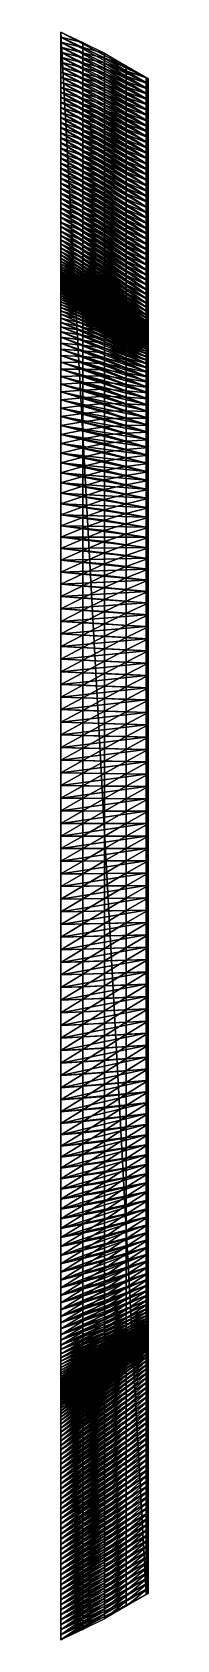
# Model space of a CAD drawing. Header units: metres. Extents: x -3 to 177, y -14 to 14.
# Drawn here: x 165.01 to 166.09, y -9.92 to 9.92 of the extents above; entities that cross this region are included whole.
import ezdxf

# ---------------------------------------------------------------- set-up
doc = ezdxf.new("R2010")
doc.units = ezdxf.units.M
doc.layers.add('FORE_PEAK', color=7, linetype='Continuous', true_color=0x74a6a7)
doc.layers.add('HULL', color=7, linetype='Continuous', true_color=0x528ba5)

msp = doc.modelspace()

# ---------------------------------------------------------------- linework, layer by layer
at = {"layer": 'FORE_PEAK'}
for points in [[(165.012, 9.856, 14.634), (165.012, 9.917, 14.777), (166.065, 9.359, 14.799)], [(165.012, 9.917, 14.777), (165.012, -9.917, 14.777), (166.065, -9.359, 14.799)], [(165.012, 9.917, 14.777), (166.065, -9.359, 14.799), (166.065, 9.359, 14.799)], [(165.012, 9.795, 14.49), (165.012, 9.856, 14.634), (166.065, 9.293, 14.661)], [(165.012, 9.856, 14.634), (166.065, 9.359, 14.799), (166.065, 9.293, 14.661)], [(165.012, 9.733, 14.347), (165.012, 9.795, 14.49), (166.065, 9.227, 14.524)], [(165.012, 9.795, 14.49), (166.065, 9.293, 14.661), (166.065, 9.227, 14.524)], [(165.012, 9.672, 14.204), (165.012, 9.733, 14.347), (166.065, 9.161, 14.387)], [(165.012, 9.733, 14.347), (166.065, 9.227, 14.524), (166.065, 9.161, 14.387)], [(165.012, 9.61, 14.061), (165.012, 9.672, 14.204), (166.065, 9.095, 14.249)], [(165.012, 9.672, 14.204), (166.065, 9.161, 14.387), (166.065, 9.095, 14.249)], [(165.012, 9.549, 13.918), (165.012, 9.61, 14.061), (166.065, 9.029, 14.112)], [(165.012, 9.61, 14.061), (166.065, 9.095, 14.249), (166.065, 9.029, 14.112)], [(165.012, 9.487, 13.775), (165.012, 9.549, 13.918), (166.065, 8.963, 13.975)], [(165.012, 9.549, 13.918), (166.065, 9.029, 14.112), (166.065, 8.963, 13.975)], [(165.012, 9.425, 13.632), (165.012, 9.487, 13.775), (166.065, 8.896, 13.838)], [(165.012, 9.487, 13.775), (166.065, 8.963, 13.975), (166.065, 8.896, 13.838)], [(165.012, 9.363, 13.489), (165.012, 9.425, 13.632), (166.065, 8.83, 13.7)], [(165.012, 9.425, 13.632), (166.065, 8.896, 13.838), (166.065, 8.83, 13.7)], [(165.012, 9.301, 13.346), (165.012, 9.363, 13.489), (166.065, 8.763, 13.563)], [(165.012, 9.363, 13.489), (166.065, 8.83, 13.7), (166.065, 8.763, 13.563)], [(166.065, 9.293, 14.661), (166.065, 9.359, 14.799), (166.088, 9.346, 14.8)], [(166.065, 9.359, 14.799), (166.065, -9.359, 14.799), (166.088, -9.346, 14.8)], [(166.065, 9.359, 14.799), (166.088, -9.346, 14.8), (166.088, 9.346, 14.8)], [(166.065, 9.293, 14.661), (166.088, 9.346, 14.8), (166.088, 9.28, 14.662)], [(165.012, 9.239, 13.204), (165.012, 9.301, 13.346), (166.065, 8.697, 13.426)], [(165.012, 9.301, 13.346), (166.065, 8.763, 13.563), (166.065, 8.697, 13.426)], [(165.012, 9.177, 13.061), (165.012, 9.239, 13.204), (166.065, 8.63, 13.289)], [(165.012, 9.239, 13.204), (166.065, 8.697, 13.426), (166.065, 8.63, 13.289)], [(165.012, 9.114, 12.918), (165.012, 9.177, 13.061), (166.065, 8.563, 13.152)], [(165.012, 9.177, 13.061), (166.065, 8.63, 13.289), (166.065, 8.563, 13.152)], [(166.065, 9.227, 14.524), (166.065, 9.293, 14.661), (166.088, 9.28, 14.662)], [(166.065, 9.227, 14.524), (166.088, 9.28, 14.662), (166.088, 9.214, 14.525)], [(166.065, 9.161, 14.387), (166.065, 9.227, 14.524), (166.088, 9.214, 14.525)], [(166.065, 9.161, 14.387), (166.088, 9.214, 14.525), (166.088, 9.148, 14.388)], [(166.065, 9.095, 14.249), (166.065, 9.161, 14.387), (166.088, 9.148, 14.388)], [(166.065, 9.095, 14.249), (166.088, 9.148, 14.388), (166.088, 9.082, 14.25)], [(165.012, 9.052, 12.776), (165.012, 9.114, 12.918), (166.065, 8.497, 13.015)], [(165.012, 9.114, 12.918), (166.065, 8.563, 13.152), (166.065, 8.497, 13.015)], [(165.012, 8.989, 12.633), (165.012, 9.052, 12.776), (166.065, 8.43, 12.878)], [(165.012, 9.052, 12.776), (166.065, 8.497, 13.015), (166.065, 8.43, 12.878)], [(165.012, 8.927, 12.49), (165.012, 8.989, 12.633), (166.065, 8.363, 12.741)], [(165.012, 8.989, 12.633), (166.065, 8.43, 12.878), (166.065, 8.363, 12.741)], [(165.012, 8.864, 12.348), (165.012, 8.927, 12.49), (166.065, 8.296, 12.604)], [(165.012, 8.927, 12.49), (166.065, 8.363, 12.741), (166.065, 8.296, 12.604)], [(166.065, 9.029, 14.112), (166.065, 9.095, 14.249), (166.088, 9.082, 14.25)], [(166.065, 9.029, 14.112), (166.088, 9.082, 14.25), (166.088, 9.016, 14.113)], [(166.065, 8.963, 13.975), (166.065, 9.029, 14.112), (166.088, 9.016, 14.113)], [(166.065, 8.963, 13.975), (166.088, 9.016, 14.113), (166.088, 8.949, 13.976)], [(166.065, 8.896, 13.838), (166.065, 8.963, 13.975), (166.088, 8.949, 13.976)], [(166.065, 8.896, 13.838), (166.088, 8.949, 13.976), (166.088, 8.883, 13.839)], [(165.012, 8.801, 12.205), (165.012, 8.864, 12.348), (166.065, 8.229, 12.467)], [(165.012, 8.864, 12.348), (166.065, 8.296, 12.604), (166.065, 8.229, 12.467)], [(165.012, 8.739, 12.063), (165.012, 8.801, 12.205), (166.065, 8.162, 12.33)], [(165.012, 8.801, 12.205), (166.065, 8.229, 12.467), (166.065, 8.162, 12.33)], [(165.012, 8.676, 11.92), (165.012, 8.739, 12.063), (166.065, 8.096, 12.193)], [(165.012, 8.739, 12.063), (166.065, 8.162, 12.33), (166.065, 8.096, 12.193)], [(166.065, 8.83, 13.7), (166.065, 8.896, 13.838), (166.088, 8.883, 13.839)], [(166.065, 8.83, 13.7), (166.088, 8.883, 13.839), (166.088, 8.816, 13.702)], [(166.065, 8.763, 13.563), (166.065, 8.83, 13.7), (166.088, 8.816, 13.702)], [(166.065, 8.763, 13.563), (166.088, 8.816, 13.702), (166.088, 8.75, 13.565)], [(166.065, 8.697, 13.426), (166.065, 8.763, 13.563), (166.088, 8.75, 13.565)], [(166.065, 8.697, 13.426), (166.088, 8.75, 13.565), (166.088, 8.683, 13.428)], [(165.012, 8.613, 11.778), (165.012, 8.676, 11.92), (166.065, 8.029, 12.056)], [(165.012, 8.676, 11.92), (166.065, 8.096, 12.193), (166.065, 8.029, 12.056)], [(165.012, 8.55, 11.635), (165.012, 8.613, 11.778), (166.065, 7.962, 11.919)], [(165.012, 8.613, 11.778), (166.065, 8.029, 12.056), (166.065, 7.962, 11.919)], [(165.012, 8.487, 11.493), (165.012, 8.55, 11.635), (166.065, 7.895, 11.781)], [(165.012, 8.55, 11.635), (166.065, 7.962, 11.919), (166.065, 7.895, 11.781)], [(166.065, 8.63, 13.289), (166.065, 8.697, 13.426), (166.088, 8.683, 13.428)], [(166.065, 8.63, 13.289), (166.088, 8.683, 13.428), (166.088, 8.616, 13.291)], [(166.065, 8.563, 13.152), (166.065, 8.63, 13.289), (166.088, 8.616, 13.291)], [(166.065, 8.563, 13.152), (166.088, 8.616, 13.291), (166.088, 8.549, 13.154)], [(166.065, 8.497, 13.015), (166.065, 8.563, 13.152), (166.088, 8.549, 13.154)], [(166.065, 8.497, 13.015), (166.088, 8.549, 13.154), (166.088, 8.483, 13.017)], [(165.012, 8.424, 11.35), (165.012, 8.487, 11.493), (166.065, 7.829, 11.644)], [(165.012, 8.487, 11.493), (166.065, 7.895, 11.781), (166.065, 7.829, 11.644)], [(165.012, 8.362, 11.207), (165.012, 8.424, 11.35), (166.065, 7.762, 11.507)], [(165.012, 8.424, 11.35), (166.065, 7.829, 11.644), (166.065, 7.762, 11.507)], [(165.012, 8.3, 11.065), (165.012, 8.362, 11.207), (166.065, 7.696, 11.37)], [(165.012, 8.362, 11.207), (166.065, 7.762, 11.507), (166.065, 7.696, 11.37)], [(166.065, 8.43, 12.878), (166.065, 8.497, 13.015), (166.088, 8.483, 13.017)], [(166.065, 8.43, 12.878), (166.088, 8.483, 13.017), (166.088, 8.416, 12.88)], [(166.065, 8.363, 12.741), (166.065, 8.43, 12.878), (166.088, 8.416, 12.88)], [(166.065, 8.363, 12.741), (166.088, 8.416, 12.88), (166.088, 8.349, 12.743)], [(166.065, 8.296, 12.604), (166.065, 8.363, 12.741), (166.088, 8.349, 12.743)], [(166.065, 8.296, 12.604), (166.088, 8.349, 12.743), (166.088, 8.282, 12.606)], [(165.012, 8.238, 10.922), (165.012, 8.3, 11.065), (166.065, 7.63, 11.232)], [(165.012, 8.3, 11.065), (166.065, 7.696, 11.37), (166.065, 7.63, 11.232)], [(165.012, 8.176, 10.779), (165.012, 8.238, 10.922), (166.065, 7.564, 11.095)], [(165.012, 8.238, 10.922), (166.065, 7.63, 11.232), (166.065, 7.564, 11.095)], [(165.012, 8.115, 10.636), (165.012, 8.176, 10.779), (166.065, 7.499, 10.957)], [(165.012, 8.176, 10.779), (166.065, 7.564, 11.095), (166.065, 7.499, 10.957)], [(166.065, 8.229, 12.467), (166.065, 8.296, 12.604), (166.088, 8.282, 12.606)], [(166.065, 8.229, 12.467), (166.088, 8.282, 12.606), (166.088, 8.215, 12.469)], [(166.065, 8.162, 12.33), (166.065, 8.229, 12.467), (166.088, 8.215, 12.469)], [(166.065, 8.162, 12.33), (166.088, 8.215, 12.469), (166.088, 8.148, 12.332)], [(166.065, 8.096, 12.193), (166.065, 8.162, 12.33), (166.088, 8.148, 12.332)], [(166.065, 8.096, 12.193), (166.088, 8.148, 12.332), (166.088, 8.081, 12.196)], [(165.012, 8.053, 10.492), (165.012, 8.115, 10.636), (166.065, 7.434, 10.819)], [(165.012, 8.115, 10.636), (166.065, 7.499, 10.957), (166.065, 7.434, 10.819)], [(165.012, 7.992, 10.349), (165.012, 8.053, 10.492), (166.065, 7.369, 10.681)], [(165.012, 8.053, 10.492), (166.065, 7.434, 10.819), (166.065, 7.369, 10.681)], [(165.012, 7.932, 10.206), (165.012, 7.992, 10.349), (166.065, 7.304, 10.543)], [(165.012, 7.992, 10.349), (166.065, 7.369, 10.681), (166.065, 7.304, 10.543)], [(166.065, 8.029, 12.056), (166.065, 8.096, 12.193), (166.088, 8.081, 12.196)], [(166.065, 8.029, 12.056), (166.088, 8.081, 12.196), (166.088, 8.014, 12.059)], [(166.065, 7.962, 11.919), (166.065, 8.029, 12.056), (166.088, 8.014, 12.059)], [(166.065, 7.962, 11.919), (166.088, 8.014, 12.059), (166.088, 7.947, 11.922)], [(166.065, 7.895, 11.781), (166.065, 7.962, 11.919), (166.088, 7.947, 11.922)], [(166.065, 7.895, 11.781), (166.088, 7.947, 11.922), (166.088, 7.881, 11.785)], [(165.012, 7.871, 10.062), (165.012, 7.932, 10.206), (166.065, 7.24, 10.405)], [(165.012, 7.932, 10.206), (166.065, 7.304, 10.543), (166.065, 7.24, 10.405)], [(165.012, 7.811, 9.918), (165.012, 7.871, 10.062), (166.065, 7.176, 10.267)], [(165.012, 7.871, 10.062), (166.065, 7.24, 10.405), (166.065, 7.176, 10.267)], [(165.012, 7.751, 9.774), (165.012, 7.811, 9.918), (166.065, 7.112, 10.128)], [(165.012, 7.811, 9.918), (166.065, 7.176, 10.267), (166.065, 7.112, 10.128)], [(165.012, 7.692, 9.631), (165.012, 7.751, 9.774), (166.065, 7.048, 9.989)], [(165.012, 7.751, 9.774), (166.065, 7.112, 10.128), (166.065, 7.048, 9.989)], [(166.065, 7.829, 11.644), (166.065, 7.895, 11.781), (166.088, 7.881, 11.785)], [(166.065, 7.829, 11.644), (166.088, 7.881, 11.785), (166.088, 7.814, 11.648)], [(166.065, 7.762, 11.507), (166.065, 7.829, 11.644), (166.088, 7.814, 11.648)], [(166.065, 7.762, 11.507), (166.088, 7.814, 11.648), (166.088, 7.747, 11.51)], [(166.065, 7.696, 11.37), (166.065, 7.762, 11.507), (166.088, 7.747, 11.51)], [(166.065, 7.696, 11.37), (166.088, 7.747, 11.51), (166.088, 7.681, 11.373)], [(165.012, 7.633, 9.486), (165.012, 7.692, 9.631), (166.065, 6.986, 9.85)], [(165.012, 7.692, 9.631), (166.065, 7.048, 9.989), (166.065, 6.986, 9.85)], [(165.012, 7.575, 9.342), (165.012, 7.633, 9.486), (166.065, 6.924, 9.711)], [(165.012, 7.633, 9.486), (166.065, 6.986, 9.85), (166.065, 6.924, 9.711)], [(165.012, 7.518, 9.197), (165.012, 7.575, 9.342), (166.065, 6.862, 9.571)], [(165.012, 7.575, 9.342), (166.065, 6.924, 9.711), (166.065, 6.862, 9.571)], [(166.065, 7.63, 11.232), (166.065, 7.696, 11.37), (166.088, 7.681, 11.373)], [(166.065, 7.63, 11.232), (166.088, 7.681, 11.373), (166.088, 7.615, 11.236)], [(166.065, 7.564, 11.095), (166.065, 7.63, 11.232), (166.088, 7.615, 11.236)], [(166.065, 7.564, 11.095), (166.088, 7.615, 11.236), (166.088, 7.549, 11.098)], [(166.065, 7.499, 10.957), (166.065, 7.564, 11.095), (166.088, 7.549, 11.098)], [(166.065, 7.499, 10.957), (166.088, 7.549, 11.098), (166.088, 7.484, 10.961)], [(165.012, 7.462, 9.051), (165.012, 7.518, 9.197), (166.065, 6.802, 9.431)], [(165.012, 7.518, 9.197), (166.065, 6.862, 9.571), (166.065, 6.802, 9.431)], [(165.012, 7.407, 8.905), (165.012, 7.462, 9.051), (166.065, 6.743, 9.291)], [(165.012, 7.462, 9.051), (166.065, 6.802, 9.431), (166.065, 6.743, 9.291)], [(165.012, 7.355, 8.759), (165.012, 7.407, 8.905), (166.065, 6.685, 9.15)], [(165.012, 7.407, 8.905), (166.065, 6.743, 9.291), (166.065, 6.685, 9.15)], [(165.012, 7.304, 8.611), (165.012, 7.355, 8.759), (166.065, 6.629, 9.008)], [(165.012, 7.355, 8.759), (166.065, 6.685, 9.15), (166.065, 6.629, 9.008)], [(166.065, 7.434, 10.819), (166.065, 7.499, 10.957), (166.088, 7.484, 10.961)], [(166.065, 7.434, 10.819), (166.088, 7.484, 10.961), (166.088, 7.419, 10.823)], [(166.065, 7.369, 10.681), (166.065, 7.434, 10.819), (166.088, 7.419, 10.823)], [(166.065, 7.369, 10.681), (166.088, 7.419, 10.823), (166.088, 7.354, 10.685)], [(166.065, 7.304, 10.543), (166.065, 7.369, 10.681), (166.088, 7.354, 10.685)], [(166.065, 7.304, 10.543), (166.088, 7.354, 10.685), (166.088, 7.289, 10.547)], [(165.012, 7.256, 8.463), (165.012, 7.304, 8.611), (166.065, 6.574, 8.866)], [(165.012, 7.304, 8.611), (166.065, 6.629, 9.008), (166.065, 6.574, 8.866)], [(165.012, 7.211, 8.314), (165.012, 7.256, 8.463), (166.065, 6.523, 8.722)], [(165.012, 7.256, 8.463), (166.065, 6.574, 8.866), (166.065, 6.523, 8.722)], [(165.012, 7.169, 8.164), (165.012, 7.211, 8.314), (166.065, 6.475, 8.577)], [(165.012, 7.211, 8.314), (166.065, 6.523, 8.722), (166.065, 6.475, 8.577)], [(165.012, 7.13, 8.013), (165.012, 7.169, 8.164), (166.065, 6.431, 8.431)], [(165.012, 7.169, 8.164), (166.065, 6.475, 8.577), (166.065, 6.431, 8.431)], [(166.065, 7.24, 10.405), (166.065, 7.304, 10.543), (166.088, 7.289, 10.547)], [(166.065, 7.24, 10.405), (166.088, 7.289, 10.547), (166.088, 7.224, 10.409)], [(166.065, 7.176, 10.267), (166.065, 7.24, 10.405), (166.088, 7.224, 10.409)], [(166.065, 7.176, 10.267), (166.088, 7.224, 10.409), (166.088, 7.16, 10.271)], [(166.065, 7.112, 10.128), (166.065, 7.176, 10.267), (166.088, 7.16, 10.271)], [(166.065, 7.112, 10.128), (166.088, 7.16, 10.271), (166.088, 7.096, 10.132)], [(165.012, 7.093, 7.862), (165.012, 7.13, 8.013), (166.065, 6.391, 8.284)], [(165.012, 7.13, 8.013), (166.065, 6.431, 8.431), (166.065, 6.391, 8.284)], [(165.012, 7.059, 7.709), (165.012, 7.093, 7.862), (166.065, 6.354, 8.136)], [(165.012, 7.093, 7.862), (166.065, 6.391, 8.284), (166.065, 6.354, 8.136)], [(165.012, 7.027, 7.557), (165.012, 7.059, 7.709), (166.065, 6.322, 7.987)], [(165.012, 7.059, 7.709), (166.065, 6.354, 8.136), (166.065, 6.322, 7.987)], [(165.012, 6.998, 7.404), (165.012, 7.027, 7.557), (166.065, 6.293, 7.837)], [(165.012, 7.027, 7.557), (166.065, 6.322, 7.987), (166.065, 6.293, 7.837)], [(165.012, 6.97, 7.251), (165.012, 6.998, 7.404), (166.065, 6.268, 7.687)], [(165.012, 6.998, 7.404), (166.065, 6.293, 7.837), (166.065, 6.268, 7.687)], [(165.012, 6.944, 7.097), (165.012, 6.97, 7.251), (166.065, 6.246, 7.536)], [(165.012, 6.97, 7.251), (166.065, 6.268, 7.687), (166.065, 6.246, 7.536)], [(165.012, 6.921, 6.943), (165.012, 6.944, 7.097), (166.065, 6.226, 7.385)], [(165.012, 6.944, 7.097), (166.065, 6.246, 7.536), (166.065, 6.226, 7.385)], [(166.065, 7.048, 9.989), (166.065, 7.112, 10.128), (166.088, 7.096, 10.132)], [(166.065, 7.048, 9.989), (166.088, 7.096, 10.132), (166.088, 7.033, 9.994)], [(166.065, 6.986, 9.85), (166.065, 7.048, 9.989), (166.088, 7.033, 9.994)], [(166.065, 6.986, 9.85), (166.088, 7.033, 9.994), (166.088, 6.97, 9.855)], [(166.065, 6.924, 9.711), (166.065, 6.986, 9.85), (166.088, 6.97, 9.855)], [(166.065, 6.924, 9.711), (166.088, 6.97, 9.855), (166.088, 6.908, 9.716)], [(165.012, 6.9, 6.789), (165.012, 6.921, 6.943), (166.065, 6.211, 7.234)], [(165.012, 6.921, 6.943), (166.065, 6.226, 7.385), (166.065, 6.211, 7.234)], [(165.012, 6.88, 6.634), (165.012, 6.9, 6.789), (166.065, 6.196, 7.082)], [(165.012, 6.9, 6.789), (166.065, 6.211, 7.234), (166.065, 6.196, 7.082)], [(165.012, 6.862, 6.479), (165.012, 6.88, 6.634), (166.065, 6.185, 6.93)], [(165.012, 6.88, 6.634), (166.065, 6.196, 7.082), (166.065, 6.185, 6.93)], [(165.012, 6.845, 6.324), (165.012, 6.862, 6.479), (166.065, 6.175, 6.778)], [(165.012, 6.862, 6.479), (166.065, 6.185, 6.93), (166.065, 6.175, 6.778)], [(165.012, 6.83, 6.17), (165.012, 6.845, 6.324), (166.065, 6.167, 6.626)], [(165.012, 6.845, 6.324), (166.065, 6.175, 6.778), (166.065, 6.167, 6.626)], [(165.012, 6.815, 6.015), (165.012, 6.83, 6.17), (166.065, 6.161, 6.474)], [(165.012, 6.83, 6.17), (166.065, 6.167, 6.626), (166.065, 6.161, 6.474)], [(165.012, 6.801, 5.86), (165.012, 6.815, 6.015), (166.065, 6.156, 6.322)], [(165.012, 6.815, 6.015), (166.065, 6.161, 6.474), (166.065, 6.156, 6.322)], [(165.012, 6.788, 5.704), (165.012, 6.801, 5.86), (166.065, 6.151, 6.17)], [(165.012, 6.801, 5.86), (166.065, 6.156, 6.322), (166.065, 6.151, 6.17)], [(165.012, 6.774, 5.549), (165.012, 6.788, 5.704), (166.065, 6.148, 6.017)], [(165.012, 6.788, 5.704), (166.065, 6.151, 6.17), (166.065, 6.148, 6.017)], [(165.012, 6.76, 5.395), (165.012, 6.774, 5.549), (166.065, 6.145, 5.865)], [(165.012, 6.774, 5.549), (166.065, 6.148, 6.017), (166.065, 6.145, 5.865)], [(165.012, 6.745, 5.24), (165.012, 6.76, 5.395), (166.065, 6.141, 5.713)], [(165.012, 6.76, 5.395), (166.065, 6.145, 5.865), (166.065, 6.141, 5.713)], [(165.012, 6.729, 5.085), (165.012, 6.745, 5.24), (166.065, 6.137, 5.56)], [(165.012, 6.745, 5.24), (166.065, 6.141, 5.713), (166.065, 6.137, 5.56)], [(166.065, 6.862, 9.571), (166.065, 6.924, 9.711), (166.088, 6.908, 9.716)], [(166.065, 6.862, 9.571), (166.088, 6.908, 9.716), (166.088, 6.847, 9.576)], [(166.065, 6.802, 9.431), (166.065, 6.862, 9.571), (166.088, 6.847, 9.576)], [(166.065, 6.802, 9.431), (166.088, 6.847, 9.576), (166.088, 6.786, 9.436)], [(166.065, 6.743, 9.291), (166.065, 6.802, 9.431), (166.088, 6.786, 9.436)], [(166.065, 6.743, 9.291), (166.088, 6.786, 9.436), (166.088, 6.727, 9.296)], [(165.012, 6.711, 4.931), (165.012, 6.729, 5.085), (166.065, 6.131, 5.408)], [(165.012, 6.729, 5.085), (166.065, 6.137, 5.56), (166.065, 6.131, 5.408)], [(165.012, 6.691, 4.776), (165.012, 6.711, 4.931), (166.065, 6.123, 5.256)], [(165.012, 6.711, 4.931), (166.065, 6.131, 5.408), (166.065, 6.123, 5.256)], [(165.012, 6.669, 4.622), (165.012, 6.691, 4.776), (166.065, 6.114, 5.104)], [(165.012, 6.691, 4.776), (166.065, 6.123, 5.256), (166.065, 6.114, 5.104)], [(165.012, 6.645, 4.469), (165.012, 6.669, 4.622), (166.065, 6.104, 4.952)], [(165.012, 6.669, 4.622), (166.065, 6.114, 5.104), (166.065, 6.104, 4.952)], [(165.012, 6.619, 4.316), (165.012, 6.645, 4.469), (166.065, 6.09, 4.8)], [(165.012, 6.645, 4.469), (166.065, 6.104, 4.952), (166.065, 6.09, 4.8)], [(165.012, 6.589, 4.163), (165.012, 6.619, 4.316), (166.065, 6.075, 4.649)], [(165.012, 6.619, 4.316), (166.065, 6.09, 4.8), (166.065, 6.075, 4.649)], [(165.012, 6.556, 4.011), (165.012, 6.589, 4.163), (166.065, 6.056, 4.498)], [(165.012, 6.589, 4.163), (166.065, 6.075, 4.649), (166.065, 6.056, 4.498)], [(165.012, 6.52, 3.86), (165.012, 6.556, 4.011), (166.065, 6.034, 4.347)], [(165.012, 6.556, 4.011), (166.065, 6.056, 4.498), (166.065, 6.034, 4.347)], [(166.065, 6.685, 9.15), (166.065, 6.743, 9.291), (166.088, 6.727, 9.296)], [(166.065, 6.685, 9.15), (166.088, 6.727, 9.296), (166.088, 6.669, 9.155)], [(166.065, 6.629, 9.008), (166.065, 6.685, 9.15), (166.088, 6.669, 9.155)], [(166.065, 6.629, 9.008), (166.088, 6.669, 9.155), (166.088, 6.613, 9.013)], [(166.065, 6.574, 8.866), (166.065, 6.629, 9.008), (166.088, 6.613, 9.013)], [(166.065, 6.574, 8.866), (166.088, 6.613, 9.013), (166.088, 6.558, 8.871)], [(166.065, 6.523, 8.722), (166.065, 6.574, 8.866), (166.088, 6.558, 8.871)], [(166.065, 6.523, 8.722), (166.088, 6.558, 8.871), (166.088, 6.507, 8.727)], [(165.012, 6.48, 3.71), (165.012, 6.52, 3.86), (166.065, 6.01, 4.196)], [(165.012, 6.52, 3.86), (166.065, 6.034, 4.347), (166.065, 6.01, 4.196)], [(165.012, 6.437, 3.56), (165.012, 6.48, 3.71), (166.065, 5.981, 4.047)], [(165.012, 6.48, 3.71), (166.065, 6.01, 4.196), (166.065, 5.981, 4.047)], [(165.012, 6.389, 3.413), (165.012, 6.437, 3.56), (166.065, 5.951, 3.898)], [(165.012, 6.437, 3.56), (166.065, 5.981, 4.047), (166.065, 5.951, 3.898)], [(165.012, 6.337, 3.266), (165.012, 6.389, 3.413), (166.065, 5.914, 3.75)], [(165.012, 6.389, 3.413), (166.065, 5.951, 3.898), (166.065, 5.914, 3.75)], [(166.065, 6.475, 8.577), (166.065, 6.523, 8.722), (166.088, 6.507, 8.727)], [(166.065, 6.475, 8.577), (166.088, 6.507, 8.727), (166.088, 6.459, 8.583)], [(166.065, 6.431, 8.431), (166.065, 6.475, 8.577), (166.088, 6.459, 8.583)], [(166.065, 6.431, 8.431), (166.088, 6.459, 8.583), (166.088, 6.415, 8.437)], [(166.065, 6.391, 8.284), (166.065, 6.431, 8.431), (166.088, 6.415, 8.437)], [(166.065, 6.391, 8.284), (166.088, 6.415, 8.437), (166.088, 6.375, 8.29)], [(166.065, 6.354, 8.136), (166.065, 6.391, 8.284), (166.088, 6.375, 8.29)], [(166.065, 6.354, 8.136), (166.088, 6.375, 8.29), (166.088, 6.337, 8.142)], [(166.065, 6.322, 7.987), (166.065, 6.354, 8.136), (166.088, 6.337, 8.142)], [(165.012, 6.281, 3.121), (165.012, 6.337, 3.266), (166.065, 5.875, 3.603)], [(165.012, 6.337, 3.266), (166.065, 5.914, 3.75), (166.065, 5.875, 3.603)], [(165.012, 6.219, 2.979), (165.012, 6.281, 3.121), (166.065, 5.832, 3.457)], [(165.012, 6.281, 3.121), (166.065, 5.875, 3.603), (166.065, 5.832, 3.457)], [(165.012, 6.153, 2.838), (165.012, 6.219, 2.979), (166.065, 5.782, 3.313)], [(165.012, 6.219, 2.979), (166.065, 5.832, 3.457), (166.065, 5.782, 3.313)], [(165.012, 6.081, 2.7), (165.012, 6.153, 2.838), (166.065, 5.73, 3.17)], [(165.012, 6.153, 2.838), (166.065, 5.782, 3.313), (166.065, 5.73, 3.17)], [(166.065, 6.322, 7.987), (166.088, 6.337, 8.142), (166.088, 6.306, 7.993)], [(166.065, 6.293, 7.837), (166.065, 6.322, 7.987), (166.088, 6.306, 7.993)], [(166.065, 6.293, 7.837), (166.088, 6.306, 7.993), (166.088, 6.276, 7.843)], [(166.065, 6.268, 7.687), (166.065, 6.293, 7.837), (166.088, 6.276, 7.843)], [(166.065, 6.268, 7.687), (166.088, 6.276, 7.843), (166.088, 6.252, 7.693)], [(166.065, 6.246, 7.536), (166.065, 6.268, 7.687), (166.088, 6.252, 7.693)], [(166.065, 6.246, 7.536), (166.088, 6.252, 7.693), (166.088, 6.23, 7.542)], [(166.065, 6.226, 7.385), (166.065, 6.246, 7.536), (166.088, 6.23, 7.542)], [(166.065, 6.226, 7.385), (166.088, 6.23, 7.542), (166.088, 6.211, 7.391)], [(166.065, 6.211, 7.234), (166.065, 6.226, 7.385), (166.088, 6.211, 7.391)], [(166.065, 6.196, 7.082), (166.065, 6.211, 7.234), (166.088, 6.195, 7.24)], [(166.065, 6.211, 7.234), (166.088, 6.211, 7.391), (166.088, 6.195, 7.24)], [(166.065, 6.185, 6.93), (166.065, 6.196, 7.082), (166.088, 6.181, 7.088)], [(166.065, 6.196, 7.082), (166.088, 6.195, 7.24), (166.088, 6.181, 7.088)], [(166.065, 6.175, 6.778), (166.065, 6.185, 6.93), (166.088, 6.17, 6.936)], [(166.065, 6.185, 6.93), (166.088, 6.181, 7.088), (166.088, 6.17, 6.936)], [(166.065, 6.167, 6.626), (166.065, 6.175, 6.778), (166.088, 6.16, 6.784)], [(166.065, 6.175, 6.778), (166.088, 6.17, 6.936), (166.088, 6.16, 6.784)], [(166.065, 6.161, 6.474), (166.065, 6.167, 6.626), (166.088, 6.152, 6.632)], [(166.065, 6.167, 6.626), (166.088, 6.16, 6.784), (166.088, 6.152, 6.632)], [(166.065, 6.156, 6.322), (166.065, 6.161, 6.474), (166.088, 6.146, 6.48)], [(166.065, 6.161, 6.474), (166.088, 6.152, 6.632), (166.088, 6.146, 6.48)], [(166.065, 6.151, 6.17), (166.065, 6.156, 6.322), (166.088, 6.141, 6.328)], [(166.065, 6.156, 6.322), (166.088, 6.146, 6.48), (166.088, 6.141, 6.328)], [(166.065, 6.148, 6.017), (166.065, 6.151, 6.17), (166.088, 6.137, 6.176)], [(166.065, 6.151, 6.17), (166.088, 6.141, 6.328), (166.088, 6.137, 6.176)], [(165.012, 6.007, 2.563), (165.012, 6.081, 2.7), (166.065, 5.671, 3.03)], [(165.012, 6.081, 2.7), (166.065, 5.73, 3.17), (166.065, 5.671, 3.03)], [(165.012, 5.927, 2.429), (165.012, 6.007, 2.563), (166.065, 5.61, 2.891)], [(165.012, 6.007, 2.563), (166.065, 5.671, 3.03), (166.065, 5.61, 2.891)], [(166.065, 6.145, 5.865), (166.065, 6.148, 6.017), (166.088, 6.134, 6.024)], [(166.065, 6.148, 6.017), (166.088, 6.137, 6.176), (166.088, 6.134, 6.024)], [(166.065, 6.141, 5.713), (166.065, 6.145, 5.865), (166.088, 6.131, 5.872)], [(166.065, 6.145, 5.865), (166.088, 6.134, 6.024), (166.088, 6.131, 5.872)], [(166.065, 6.137, 5.56), (166.065, 6.141, 5.713), (166.088, 6.128, 5.719)], [(166.065, 6.141, 5.713), (166.088, 6.131, 5.872), (166.088, 6.128, 5.719)], [(166.065, 6.131, 5.408), (166.065, 6.137, 5.56), (166.088, 6.123, 5.567)], [(166.065, 6.137, 5.56), (166.088, 6.128, 5.719), (166.088, 6.123, 5.567)], [(166.065, 6.123, 5.256), (166.065, 6.131, 5.408), (166.088, 6.118, 5.415)], [(166.065, 6.131, 5.408), (166.088, 6.123, 5.567), (166.088, 6.118, 5.415)], [(166.065, 6.114, 5.104), (166.065, 6.123, 5.256), (166.088, 6.111, 5.263)], [(166.065, 6.123, 5.256), (166.088, 6.118, 5.415), (166.088, 6.111, 5.263)], [(166.065, 6.104, 4.952), (166.065, 6.114, 5.104), (166.088, 6.102, 5.111)], [(166.065, 6.114, 5.104), (166.088, 6.111, 5.263), (166.088, 6.102, 5.111)], [(166.065, 6.09, 4.8), (166.065, 6.104, 4.952), (166.088, 6.091, 4.959)], [(166.065, 6.104, 4.952), (166.088, 6.102, 5.111), (166.088, 6.091, 4.959)], [(166.065, 6.09, 4.8), (166.088, 6.091, 4.959), (166.088, 6.078, 4.807)], [(166.065, 6.075, 4.649), (166.065, 6.09, 4.8), (166.088, 6.078, 4.807)], [(166.065, 6.075, 4.649), (166.088, 6.078, 4.807), (166.088, 6.062, 4.656)], [(166.065, 6.056, 4.498), (166.065, 6.075, 4.649), (166.088, 6.062, 4.656)], [(166.065, 6.056, 4.498), (166.088, 6.062, 4.656), (166.088, 6.044, 4.505)], [(166.065, 6.034, 4.347), (166.065, 6.056, 4.498), (166.088, 6.044, 4.505)], [(166.065, 6.034, 4.347), (166.088, 6.044, 4.505), (166.088, 6.022, 4.354)], [(166.065, 6.01, 4.196), (166.065, 6.034, 4.347), (166.088, 6.022, 4.354)], [(166.065, 6.01, 4.196), (166.088, 6.022, 4.354), (166.088, 5.999, 4.204)], [(166.065, 5.981, 4.047), (166.065, 6.01, 4.196), (166.088, 5.999, 4.204)], [(166.065, 5.981, 4.047), (166.088, 5.999, 4.204), (166.088, 5.97, 4.054)], [(166.065, 5.951, 3.898), (166.065, 5.981, 4.047), (166.088, 5.97, 4.054)], [(166.065, 5.951, 3.898), (166.088, 5.97, 4.054), (166.088, 5.939, 3.905)], [(166.065, 5.914, 3.75), (166.065, 5.951, 3.898), (166.088, 5.939, 3.905)], [(165.012, 5.844, 2.298), (165.012, 5.927, 2.429), (166.065, 5.544, 2.754)], [(165.012, 5.927, 2.429), (166.065, 5.61, 2.891), (166.065, 5.544, 2.754)], [(165.012, 5.758, 2.169), (165.012, 5.844, 2.298), (166.065, 5.474, 2.619)], [(165.012, 5.844, 2.298), (166.065, 5.544, 2.754), (166.065, 5.474, 2.619)], [(165.012, 5.668, 2.042), (165.012, 5.758, 2.169), (166.065, 5.401, 2.486)], [(165.012, 5.758, 2.169), (166.065, 5.474, 2.619), (166.065, 5.401, 2.486)], [(166.065, 5.914, 3.75), (166.088, 5.939, 3.905), (166.088, 5.904, 3.757)], [(166.065, 5.875, 3.603), (166.065, 5.914, 3.75), (166.088, 5.904, 3.757)], [(166.065, 5.875, 3.603), (166.088, 5.904, 3.757), (166.088, 5.864, 3.61)], [(166.065, 5.832, 3.457), (166.065, 5.875, 3.603), (166.088, 5.864, 3.61)], [(166.065, 5.832, 3.457), (166.088, 5.864, 3.61), (166.088, 5.821, 3.465)], [(166.065, 5.782, 3.313), (166.065, 5.832, 3.457), (166.088, 5.821, 3.465)], [(166.065, 5.782, 3.313), (166.088, 5.821, 3.465), (166.088, 5.772, 3.321)], [(166.065, 5.73, 3.17), (166.065, 5.782, 3.313), (166.088, 5.772, 3.321)], [(166.065, 5.73, 3.17), (166.088, 5.772, 3.321), (166.088, 5.72, 3.178)], [(165.012, 5.576, 1.917), (165.012, 5.668, 2.042), (166.065, 5.325, 2.355)], [(165.012, 5.668, 2.042), (166.065, 5.401, 2.486), (166.065, 5.325, 2.355)], [(165.012, 5.48, 1.795), (165.012, 5.576, 1.917), (166.065, 5.245, 2.225)], [(165.012, 5.576, 1.917), (166.065, 5.325, 2.355), (166.065, 5.245, 2.225)], [(166.065, 5.671, 3.03), (166.065, 5.73, 3.17), (166.088, 5.72, 3.178)], [(166.065, 5.671, 3.03), (166.088, 5.72, 3.178), (166.088, 5.661, 3.038)], [(166.065, 5.61, 2.891), (166.065, 5.671, 3.03), (166.088, 5.661, 3.038)], [(166.065, 5.61, 2.891), (166.088, 5.661, 3.038), (166.088, 5.601, 2.898)], [(166.065, 5.544, 2.754), (166.065, 5.61, 2.891), (166.088, 5.601, 2.898)], [(166.065, 5.544, 2.754), (166.088, 5.601, 2.898), (166.088, 5.535, 2.762)], [(165.012, 5.381, 1.675), (165.012, 5.48, 1.795), (166.065, 5.162, 2.098)], [(165.012, 5.48, 1.795), (166.065, 5.245, 2.225), (166.065, 5.162, 2.098)], [(165.012, 5.279, 1.558), (165.012, 5.381, 1.675), (166.065, 5.076, 1.972)], [(165.012, 5.381, 1.675), (166.065, 5.162, 2.098), (166.065, 5.076, 1.972)], [(166.065, 5.474, 2.619), (166.065, 5.544, 2.754), (166.088, 5.535, 2.762)], [(166.065, 5.474, 2.619), (166.088, 5.535, 2.762), (166.088, 5.466, 2.626)], [(166.065, 5.401, 2.486), (166.065, 5.474, 2.619), (166.088, 5.466, 2.626)], [(166.065, 5.401, 2.486), (166.088, 5.466, 2.626), (166.088, 5.393, 2.493)], [(166.065, 5.325, 2.355), (166.065, 5.401, 2.486), (166.088, 5.393, 2.493)], [(166.065, 5.325, 2.355), (166.088, 5.393, 2.493), (166.088, 5.317, 2.362)], [(165.012, 5.174, 1.443), (165.012, 5.279, 1.558), (166.065, 4.988, 1.849)], [(165.012, 5.279, 1.558), (166.065, 5.076, 1.972), (166.065, 4.988, 1.849)], [(165.012, 5.066, 1.331), (165.012, 5.174, 1.443), (166.065, 4.896, 1.728)], [(165.012, 5.174, 1.443), (166.065, 4.988, 1.849), (166.065, 4.896, 1.728)], [(166.065, 5.245, 2.225), (166.065, 5.325, 2.355), (166.088, 5.317, 2.362)], [(166.065, 5.245, 2.225), (166.088, 5.317, 2.362), (166.088, 5.237, 2.232)], [(166.065, 5.162, 2.098), (166.065, 5.245, 2.225), (166.088, 5.237, 2.232)], [(166.065, 5.162, 2.098), (166.088, 5.237, 2.232), (166.088, 5.155, 2.105)], [(166.065, 5.076, 1.972), (166.065, 5.162, 2.098), (166.088, 5.155, 2.105)], [(165.012, 4.955, 1.223), (165.012, 5.066, 1.331), (166.065, 4.801, 1.609)], [(165.012, 5.066, 1.331), (166.065, 4.896, 1.728), (166.065, 4.801, 1.609)], [(166.065, 5.076, 1.972), (166.088, 5.155, 2.105), (166.088, 5.069, 1.979)], [(166.065, 4.988, 1.849), (166.065, 5.076, 1.972), (166.088, 5.069, 1.979)], [(166.065, 4.988, 1.849), (166.088, 5.069, 1.979), (166.088, 4.981, 1.856)], [(166.065, 4.896, 1.728), (166.065, 4.988, 1.849), (166.088, 4.981, 1.856)], [(166.065, 4.896, 1.728), (166.088, 4.981, 1.856), (166.088, 4.889, 1.734)], [(165.012, 4.841, 1.117), (165.012, 4.955, 1.223), (166.065, 4.703, 1.492)], [(165.012, 4.955, 1.223), (166.065, 4.801, 1.609), (166.065, 4.703, 1.492)], [(165.012, 4.725, 1.015), (165.012, 4.841, 1.117), (166.065, 4.602, 1.379)], [(165.012, 4.841, 1.117), (166.065, 4.703, 1.492), (166.065, 4.602, 1.379)], [(166.065, 4.801, 1.609), (166.065, 4.896, 1.728), (166.088, 4.889, 1.734)], [(166.065, 4.801, 1.609), (166.088, 4.889, 1.734), (166.088, 4.795, 1.615)], [(166.065, 4.703, 1.492), (166.065, 4.801, 1.609), (166.088, 4.795, 1.615)], [(166.065, 4.703, 1.492), (166.088, 4.795, 1.615), (166.088, 4.697, 1.499)], [(165.012, 4.604, 0.916), (165.012, 4.725, 1.015), (166.065, 4.498, 1.269)], [(165.012, 4.725, 1.015), (166.065, 4.602, 1.379), (166.065, 4.498, 1.269)], [(165.012, 4.482, 0.821), (165.012, 4.604, 0.916), (166.065, 4.39, 1.161)], [(165.012, 4.604, 0.916), (166.065, 4.498, 1.269), (166.065, 4.39, 1.161)], [(166.065, 4.602, 1.379), (166.065, 4.703, 1.492), (166.088, 4.697, 1.499)], [(166.065, 4.602, 1.379), (166.088, 4.697, 1.499), (166.088, 4.597, 1.385)], [(166.065, 4.498, 1.269), (166.065, 4.602, 1.379), (166.088, 4.597, 1.385)], [(166.065, 4.498, 1.269), (166.088, 4.597, 1.385), (166.088, 4.492, 1.274)], [(165.012, 4.356, 0.73), (165.012, 4.482, 0.821), (166.065, 4.28, 1.057)], [(165.012, 4.482, 0.821), (166.065, 4.39, 1.161), (166.065, 4.28, 1.057)], [(166.065, 4.39, 1.161), (166.065, 4.498, 1.269), (166.088, 4.492, 1.274)], [(166.065, 4.39, 1.161), (166.088, 4.492, 1.274), (166.088, 4.385, 1.167)], [(166.065, 4.28, 1.057), (166.065, 4.39, 1.161), (166.088, 4.385, 1.167)], [(166.065, 4.28, 1.057), (166.088, 4.385, 1.167), (166.088, 4.275, 1.063)], [(165.012, 4.228, 0.641), (165.012, 4.356, 0.73), (166.065, 4.167, 0.956)], [(165.012, 4.356, 0.73), (166.065, 4.28, 1.057), (166.065, 4.167, 0.956)], [(165.012, 4.097, 0.558), (165.012, 4.228, 0.641), (166.065, 4.051, 0.857)], [(165.012, 4.228, 0.641), (166.065, 4.167, 0.956), (166.065, 4.051, 0.857)], [(166.065, 4.167, 0.956), (166.065, 4.28, 1.057), (166.088, 4.275, 1.063)], [(166.065, 4.167, 0.956), (166.088, 4.275, 1.063), (166.088, 4.162, 0.961)], [(166.065, 4.051, 0.857), (166.065, 4.167, 0.956), (166.088, 4.162, 0.961)], [(165.012, 3.964, 0.479), (165.012, 4.097, 0.558), (166.065, 3.933, 0.762)], [(165.012, 4.097, 0.558), (166.065, 4.051, 0.857), (166.065, 3.933, 0.762)], [(166.065, 4.051, 0.857), (166.088, 4.162, 0.961), (166.088, 4.047, 0.862)], [(166.065, 3.933, 0.762), (166.065, 4.051, 0.857), (166.088, 4.047, 0.862)], [(166.065, 3.933, 0.762), (166.088, 4.047, 0.862), (166.088, 3.929, 0.767)], [(165.012, 3.828, 0.405), (165.012, 3.964, 0.479), (166.065, 3.811, 0.671)], [(165.012, 3.964, 0.479), (166.065, 3.933, 0.762), (166.065, 3.811, 0.671)], [(165.012, 3.688, 0.337), (165.012, 3.828, 0.405), (166.065, 3.686, 0.585)], [(165.012, 3.828, 0.405), (166.065, 3.811, 0.671), (166.065, 3.686, 0.585)], [(166.065, 3.811, 0.671), (166.065, 3.933, 0.762), (166.088, 3.929, 0.767)], [(166.065, 3.811, 0.671), (166.088, 3.929, 0.767), (166.088, 3.807, 0.676)], [(166.065, 3.686, 0.585), (166.065, 3.811, 0.671), (166.088, 3.807, 0.676)], [(166.065, 3.686, 0.585), (166.088, 3.807, 0.676), (166.088, 3.683, 0.589)], [(165.012, 3.546, 0.276), (165.012, 3.688, 0.337), (166.065, 3.559, 0.503)], [(165.012, 3.688, 0.337), (166.065, 3.686, 0.585), (166.065, 3.559, 0.503)], [(166.065, 3.559, 0.503), (166.065, 3.686, 0.585), (166.088, 3.683, 0.589)], [(166.065, 3.559, 0.503), (166.088, 3.683, 0.589), (166.088, 3.555, 0.507)], [(165.012, 3.546, 0.276), (166.065, 3.559, 0.503), (166.065, 3.427, 0.427)], [(165.012, 3.402, 0.219), (165.012, 3.546, 0.276), (166.065, 3.427, 0.427)], [(165.012, 3.402, 0.219), (166.065, 3.427, 0.427), (166.065, 3.294, 0.355)], [(165.012, 3.255, 0.17), (165.012, 3.402, 0.219), (166.065, 3.294, 0.355)], [(166.065, 3.427, 0.427), (166.065, 3.559, 0.503), (166.088, 3.555, 0.507)], [(166.065, 3.427, 0.427), (166.088, 3.555, 0.507), (166.088, 3.424, 0.431)], [(166.065, 3.294, 0.355), (166.065, 3.427, 0.427), (166.088, 3.424, 0.431)], [(166.065, 3.294, 0.355), (166.088, 3.424, 0.431), (166.088, 3.291, 0.359)], [(165.012, 3.255, 0.17), (166.065, 3.294, 0.355), (166.065, 3.157, 0.29)], [(165.012, 3.105, 0.129), (165.012, 3.255, 0.17), (166.065, 3.157, 0.29)], [(166.065, 3.157, 0.29), (166.065, 3.294, 0.355), (166.088, 3.291, 0.359)], [(166.065, 3.157, 0.29), (166.088, 3.291, 0.359), (166.088, 3.155, 0.293)], [(165.012, 3.105, 0.129), (166.065, 3.157, 0.29), (166.065, 3.017, 0.233)], [(165.012, 2.954, 0.092), (165.012, 3.105, 0.129), (166.065, 3.017, 0.233)], [(165.012, 2.954, 0.092), (166.065, 3.017, 0.233), (166.065, 2.875, 0.18)], [(166.065, 3.017, 0.233), (166.065, 3.157, 0.29), (166.088, 3.155, 0.293)], [(166.065, 3.017, 0.233), (166.088, 3.155, 0.293), (166.088, 3.015, 0.236)], [(166.065, 2.875, 0.18), (166.065, 3.017, 0.233), (166.088, 3.015, 0.236)], [(166.065, 2.875, 0.18), (166.088, 3.015, 0.236), (166.088, 2.873, 0.182)], [(165.012, 2.802, 0.064), (165.012, 2.954, 0.092), (166.065, 2.875, 0.18)], [(165.012, 2.802, 0.064), (166.065, 2.875, 0.18), (166.065, 2.73, 0.137)], [(165.012, 2.648, 0.042), (165.012, 2.802, 0.064), (166.065, 2.73, 0.137)], [(166.065, 2.73, 0.137), (166.065, 2.875, 0.18), (166.088, 2.873, 0.182)], [(166.065, 2.73, 0.137), (166.088, 2.873, 0.182), (166.088, 2.728, 0.139)], [(165.012, 2.648, 0.042), (166.065, 2.73, 0.137), (166.065, 2.583, 0.099)], [(165.012, 2.493, 0.027), (165.012, 2.648, 0.042), (166.065, 2.583, 0.099)], [(165.012, 2.493, 0.027), (166.065, 2.583, 0.099), (166.065, 2.434, 0.071)], [(166.065, 2.583, 0.099), (166.065, 2.73, 0.137), (166.088, 2.728, 0.139)], [(166.065, 2.583, 0.099), (166.088, 2.728, 0.139), (166.088, 2.582, 0.101)], [(166.065, 2.434, 0.071), (166.065, 2.583, 0.099), (166.088, 2.582, 0.101)], [(166.065, 2.434, 0.071), (166.088, 2.582, 0.101), (166.088, 2.433, 0.072)], [(165.012, 2.338, 0.014), (165.012, 2.493, 0.027), (166.065, 2.434, 0.071)], [(165.012, 2.338, 0.014), (166.065, 2.434, 0.071), (166.065, 2.284, 0.046)], [(166.065, 2.284, 0.046), (166.065, 2.434, 0.071), (166.088, 2.433, 0.072)], [(166.065, 2.284, 0.046), (166.088, 2.433, 0.072), (166.088, 2.283, 0.048)], [(165.012, 2.182, 0.008), (165.012, 2.338, 0.014), (166.065, 2.284, 0.046)], [(165.012, 2.182, 0.008), (166.065, 2.284, 0.046), (166.065, 2.134, 0.03)], [(165.012, 2.026, 0.002), (165.012, 2.182, 0.008), (166.065, 2.134, 0.03)], [(166.065, 2.134, 0.03), (166.065, 2.284, 0.046), (166.088, 2.283, 0.048)], [(166.065, 2.134, 0.03), (166.088, 2.283, 0.048), (166.088, 2.133, 0.03)], [(165.012, 2.026, 0.002), (166.065, 2.134, 0.03), (166.065, 1.982, 0.016)], [(165.012, 1.87, 0), (165.012, 2.026, 0.002), (166.065, 1.982, 0.016)], [(166.065, 1.982, 0.016), (166.065, 2.134, 0.03), (166.088, 2.133, 0.03)], [(166.065, 1.982, 0.016), (166.088, 2.133, 0.03), (166.088, 1.981, 0.017)], [(165.012, 1.87, 0), (166.065, 1.982, 0.016), (166.065, 1.83, 0.009)], [(165.012, 1.714), (165.012, 1.87, 0), (166.065, 1.83, 0.009)], [(165.012, 1.714), (166.065, 1.83, 0.009), (166.065, 1.678, 0.005)], [(166.065, 1.83, 0.009), (166.065, 1.982, 0.016), (166.088, 1.981, 0.017)], [(166.065, 1.83, 0.009), (166.088, 1.981, 0.017), (166.088, 1.829, 0.009)], [(166.065, 1.678, 0.005), (166.065, 1.83, 0.009), (166.088, 1.829, 0.009)], [(166.065, 1.678, 0.005), (166.088, 1.829, 0.009), (166.088, 1.677, 0.005)], [(165.012, 1.559), (165.012, 1.714), (166.065, 1.678, 0.005)], [(165.012, 1.559), (166.065, 1.678, 0.005), (166.065, 1.525, 0.002)], [(166.065, 1.525, 0.002), (166.065, 1.678, 0.005), (166.088, 1.677, 0.005)], [(166.065, 1.525, 0.002), (166.088, 1.677, 0.005), (166.088, 1.525, 0.003)], [(165.012, 1.403), (165.012, 1.559), (166.065, 1.525, 0.002)], [(165.012, 1.403), (166.065, 1.525, 0.002), (166.065, 1.373, 0.001)], [(165.012, 1.247), (165.012, 1.403), (166.065, 1.373, 0.001)], [(166.065, 1.373, 0.001), (166.065, 1.525, 0.002), (166.088, 1.525, 0.003)], [(166.065, 1.373, 0.001), (166.088, 1.525, 0.003), (166.088, 1.372, 0.001)], [(165.012, 1.247), (166.065, 1.373, 0.001), (166.065, 1.22, 0)], [(165.012, 1.091), (165.012, 1.247), (166.065, 1.22, 0)], [(165.012, 1.091), (166.065, 1.22, 0), (166.065, 1.068, 0)], [(166.065, 1.22, 0), (166.065, 1.373, 0.001), (166.088, 1.372, 0.001)], [(166.065, 1.22, 0), (166.088, 1.372, 0.001), (166.088, 1.22, 0)], [(166.065, 1.068, 0), (166.065, 1.22, 0), (166.088, 1.22, 0)], [(166.065, 1.068, 0), (166.088, 1.22, 0), (166.088, 1.067, 0)], [(165.012, 0.935), (165.012, 1.091), (166.065, 1.068, 0)], [(165.012, 0.935), (166.065, 1.068, 0), (166.065, 0.915)], [(166.065, 0.915), (166.065, 1.068, 0), (166.088, 1.067, 0)], [(166.065, 0.915), (166.088, 1.067, 0), (166.088, 0.915)], [(165.012, 0.779), (165.012, 0.935), (166.065, 0.915)], [(165.012, 0.779), (166.065, 0.915), (166.065, 0.763)], [(166.065, 0.763), (166.065, 0.915), (166.088, 0.915)], [(166.065, 0.763), (166.088, 0.915), (166.088, 0.762)], [(165.012, 0.623), (165.012, 0.779), (166.065, 0.763)], [(165.012, 0.623), (166.065, 0.763), (166.065, 0.61)], [(165.012, 0.468), (165.012, 0.623), (166.065, 0.61)], [(165.012, 0.468), (166.065, 0.61), (166.065, 0.458)], [(166.065, 0.61), (166.065, 0.763), (166.088, 0.762)], [(166.065, 0.61), (166.088, 0.762), (166.088, 0.61)], [(166.065, 0.458), (166.065, 0.61), (166.088, 0.61)], [(166.065, 0.458), (166.088, 0.61), (166.088, 0.457)], [(165.012, 0.312), (165.012, 0.468), (166.065, 0.458)], [(165.012, 0.312), (166.065, 0.458), (166.065, 0.305)], [(166.065, 0.305), (166.065, 0.458), (166.088, 0.457)], [(166.065, 0.305), (166.088, 0.457), (166.088, 0.305)], [(165.012, 0.156), (165.012, 0.312), (166.065, 0.305)], [(165.012, 0.156), (166.065, 0.305), (166.065, 0.153)], [(166.065, 0.153), (166.065, 0.305), (166.088, 0.305)], [(166.065, 0.153), (166.088, 0.305), (166.088, 0.152)], [(165.012, 0), (165.012, 0.156), (166.065, 0.153)], [(165.012, 0), (166.065, 0.153), (166.065, 0)], [(165.012, -0.156), (165.012, 0), (166.065, 0)], [(165.012, -0.156), (166.065, 0), (166.065, -0.153)], [(166.065, 0), (166.065, 0.153), (166.088, 0.152)], [(166.065, 0), (166.088, 0.152), (166.088, 0)], [(166.065, -0.153), (166.065, 0), (166.088, 0)], [(166.065, -0.153), (166.088, 0), (166.088, -0.152)], [(165.012, -0.312), (165.012, -0.156), (166.065, -0.153)], [(165.012, -0.312), (166.065, -0.153), (166.065, -0.305)], [(166.065, -0.305), (166.065, -0.153), (166.088, -0.152)], [(166.065, -0.305), (166.088, -0.152), (166.088, -0.305)], [(165.012, -0.468), (165.012, -0.312), (166.065, -0.305)], [(165.012, -0.468), (166.065, -0.305), (166.065, -0.458)], [(166.065, -0.458), (166.065, -0.305), (166.088, -0.305)], [(166.065, -0.458), (166.088, -0.305), (166.088, -0.457)], [(165.012, -0.623), (165.012, -0.468), (166.065, -0.458)], [(165.012, -0.623), (166.065, -0.458), (166.065, -0.61)], [(166.065, -0.61), (166.065, -0.458), (166.088, -0.457)], [(166.065, -0.61), (166.088, -0.457), (166.088, -0.61)], [(165.012, -0.779), (165.012, -0.623), (166.065, -0.61)], [(165.012, -0.779), (166.065, -0.61), (166.065, -0.763)], [(165.012, -0.935), (165.012, -0.779), (166.065, -0.763)], [(165.012, -0.935), (166.065, -0.763), (166.065, -0.915)], [(166.065, -0.763), (166.065, -0.61), (166.088, -0.61)], [(166.065, -0.763), (166.088, -0.61), (166.088, -0.762)], [(166.065, -0.915), (166.065, -0.763), (166.088, -0.762)], [(166.065, -0.915), (166.088, -0.762), (166.088, -0.915)], [(165.012, -1.091), (165.012, -0.935), (166.065, -0.915)], [(165.012, -1.091), (166.065, -0.915), (166.065, -1.068, 0)], [(166.065, -1.068, 0), (166.065, -0.915), (166.088, -0.915)], [(166.065, -1.068, 0), (166.088, -0.915), (166.088, -1.067, 0)], [(165.012, -1.247), (165.012, -1.091), (166.065, -1.068, 0)], [(165.012, -1.247), (166.065, -1.068, 0), (166.065, -1.22, 0)], [(166.065, -1.22, 0), (166.065, -1.068, 0), (166.088, -1.067, 0)], [(166.065, -1.22, 0), (166.088, -1.067, 0), (166.088, -1.22, 0)], [(165.012, -1.403), (165.012, -1.247), (166.065, -1.22, 0)], [(165.012, -1.403), (166.065, -1.22, 0), (166.065, -1.373, 0.001)], [(165.012, -1.559), (165.012, -1.403), (166.065, -1.373, 0.001)], [(165.012, -1.559), (166.065, -1.373, 0.001), (166.065, -1.525, 0.002)], [(166.065, -1.373, 0.001), (166.065, -1.22, 0), (166.088, -1.22, 0)], [(166.065, -1.373, 0.001), (166.088, -1.22, 0), (166.088, -1.372, 0.001)], [(166.065, -1.525, 0.002), (166.065, -1.373, 0.001), (166.088, -1.372, 0.001)], [(166.065, -1.525, 0.002), (166.088, -1.372, 0.001), (166.088, -1.525, 0.003)], [(165.012, -1.714), (165.012, -1.559), (166.065, -1.525, 0.002)], [(165.012, -1.714), (166.065, -1.525, 0.002), (166.065, -1.678, 0.005)], [(166.065, -1.678, 0.005), (166.065, -1.525, 0.002), (166.088, -1.525, 0.003)], [(166.065, -1.678, 0.005), (166.088, -1.525, 0.003), (166.088, -1.677, 0.005)], [(165.012, -1.87, 0), (165.012, -1.714), (166.065, -1.678, 0.005)], [(165.012, -1.87, 0), (166.065, -1.678, 0.005), (166.065, -1.83, 0.009)], [(166.065, -1.83, 0.009), (166.065, -1.678, 0.005), (166.088, -1.677, 0.005)], [(166.065, -1.83, 0.009), (166.088, -1.677, 0.005), (166.088, -1.829, 0.009)], [(165.012, -2.026, 0.002), (165.012, -1.87, 0), (166.065, -1.83, 0.009)], [(165.012, -2.026, 0.002), (166.065, -1.83, 0.009), (166.065, -1.982, 0.016)], [(165.012, -2.182, 0.008), (165.012, -2.026, 0.002), (166.065, -1.982, 0.016)], [(165.012, -2.182, 0.008), (166.065, -1.982, 0.016), (166.065, -2.134, 0.03)], [(166.065, -1.982, 0.016), (166.065, -1.83, 0.009), (166.088, -1.829, 0.009)], [(166.065, -1.982, 0.016), (166.088, -1.829, 0.009), (166.088, -1.981, 0.017)], [(166.065, -2.134, 0.03), (166.065, -1.982, 0.016), (166.088, -1.981, 0.017)], [(166.065, -2.134, 0.03), (166.088, -1.981, 0.017), (166.088, -2.133, 0.03)], [(165.012, -2.338, 0.014), (165.012, -2.182, 0.008), (166.065, -2.134, 0.03)], [(165.012, -2.338, 0.014), (166.065, -2.134, 0.03), (166.065, -2.284, 0.046)], [(166.065, -2.284, 0.046), (166.065, -2.134, 0.03), (166.088, -2.133, 0.03)], [(166.065, -2.284, 0.046), (166.088, -2.133, 0.03), (166.088, -2.283, 0.048)], [(165.012, -2.493, 0.027), (165.012, -2.338, 0.014), (166.065, -2.284, 0.046)], [(165.012, -2.493, 0.027), (166.065, -2.284, 0.046), (166.065, -2.434, 0.071)], [(166.065, -2.434, 0.071), (166.065, -2.284, 0.046), (166.088, -2.283, 0.048)], [(166.065, -2.434, 0.071), (166.088, -2.283, 0.048), (166.088, -2.433, 0.072)], [(165.012, -2.648, 0.042), (165.012, -2.493, 0.027), (166.065, -2.434, 0.071)], [(165.012, -2.648, 0.042), (166.065, -2.434, 0.071), (166.065, -2.583, 0.099)], [(166.065, -2.583, 0.099), (166.065, -2.434, 0.071), (166.088, -2.433, 0.072)], [(166.065, -2.583, 0.099), (166.088, -2.433, 0.072), (166.088, -2.582, 0.101)], [(165.012, -2.802, 0.064), (165.012, -2.648, 0.042), (166.065, -2.583, 0.099)], [(165.012, -2.802, 0.064), (166.065, -2.583, 0.099), (166.065, -2.73, 0.137)], [(165.012, -2.954, 0.092), (165.012, -2.802, 0.064), (166.065, -2.73, 0.137)], [(165.012, -2.954, 0.092), (166.065, -2.73, 0.137), (166.065, -2.875, 0.18)], [(166.065, -2.73, 0.137), (166.065, -2.583, 0.099), (166.088, -2.582, 0.101)], [(166.065, -2.73, 0.137), (166.088, -2.582, 0.101), (166.088, -2.728, 0.139)], [(166.065, -2.875, 0.18), (166.065, -2.73, 0.137), (166.088, -2.728, 0.139)], [(166.065, -2.875, 0.18), (166.088, -2.728, 0.139), (166.088, -2.873, 0.182)], [(165.012, -3.105, 0.129), (165.012, -2.954, 0.092), (166.065, -2.875, 0.18)], [(165.012, -3.105, 0.129), (166.065, -2.875, 0.18), (166.065, -3.017, 0.233)], [(166.065, -3.017, 0.233), (166.065, -2.875, 0.18), (166.088, -2.873, 0.182)], [(166.065, -3.017, 0.233), (166.088, -2.873, 0.182), (166.088, -3.015, 0.236)], [(165.012, -3.255, 0.17), (165.012, -3.105, 0.129), (166.065, -3.017, 0.233)], [(165.012, -3.255, 0.17), (166.065, -3.017, 0.233), (166.065, -3.157, 0.29)], [(165.012, -3.402, 0.219), (165.012, -3.255, 0.17), (166.065, -3.157, 0.29)], [(165.012, -3.402, 0.219), (166.065, -3.157, 0.29), (166.065, -3.294, 0.355)], [(166.065, -3.157, 0.29), (166.065, -3.017, 0.233), (166.088, -3.015, 0.236)], [(166.065, -3.157, 0.29), (166.088, -3.015, 0.236), (166.088, -3.155, 0.293)], [(166.065, -3.294, 0.355), (166.065, -3.157, 0.29), (166.088, -3.155, 0.293)], [(166.065, -3.294, 0.355), (166.088, -3.155, 0.293), (166.088, -3.291, 0.359)], [(165.012, -3.546, 0.276), (165.012, -3.402, 0.219), (166.065, -3.294, 0.355)], [(165.012, -3.546, 0.276), (166.065, -3.294, 0.355), (166.065, -3.427, 0.427)], [(166.065, -3.427, 0.427), (166.065, -3.294, 0.355), (166.088, -3.291, 0.359)], [(166.065, -3.427, 0.427), (166.088, -3.291, 0.359), (166.088, -3.424, 0.431)], [(165.012, -3.688, 0.337), (165.012, -3.546, 0.276), (166.065, -3.427, 0.427)], [(165.012, -3.688, 0.337), (166.065, -3.427, 0.427), (166.065, -3.559, 0.503)], [(165.012, -3.828, 0.405), (165.012, -3.688, 0.337), (166.065, -3.559, 0.503)], [(165.012, -3.828, 0.405), (166.065, -3.559, 0.503), (166.065, -3.686, 0.585)], [(166.065, -3.559, 0.503), (166.065, -3.427, 0.427), (166.088, -3.424, 0.431)], [(166.065, -3.559, 0.503), (166.088, -3.424, 0.431), (166.088, -3.555, 0.507)], [(166.065, -3.686, 0.585), (166.065, -3.559, 0.503), (166.088, -3.555, 0.507)], [(166.065, -3.686, 0.585), (166.088, -3.555, 0.507), (166.088, -3.683, 0.589)], [(165.012, -3.964, 0.479), (165.012, -3.828, 0.405), (166.065, -3.686, 0.585)], [(165.012, -3.964, 0.479), (166.065, -3.686, 0.585), (166.065, -3.811, 0.671)], [(166.065, -3.811, 0.671), (166.065, -3.686, 0.585), (166.088, -3.683, 0.589)], [(166.065, -3.811, 0.671), (166.088, -3.683, 0.589), (166.088, -3.807, 0.676)], [(165.012, -4.097, 0.558), (165.012, -3.964, 0.479), (166.065, -3.811, 0.671)], [(165.012, -4.097, 0.558), (166.065, -3.811, 0.671), (166.065, -3.933, 0.762)], [(165.012, -4.228, 0.641), (165.012, -4.097, 0.558), (166.065, -3.933, 0.762)], [(165.012, -4.228, 0.641), (166.065, -3.933, 0.762), (166.065, -4.051, 0.857)], [(166.065, -3.933, 0.762), (166.065, -3.811, 0.671), (166.088, -3.807, 0.676)], [(166.065, -3.933, 0.762), (166.088, -3.807, 0.676), (166.088, -3.929, 0.767)], [(166.065, -4.051, 0.857), (166.065, -3.933, 0.762), (166.088, -3.929, 0.767)], [(166.065, -4.051, 0.857), (166.088, -3.929, 0.767), (166.088, -4.047, 0.862)], [(165.012, -4.356, 0.73), (165.012, -4.228, 0.641), (166.065, -4.051, 0.857)], [(165.012, -4.356, 0.73), (166.065, -4.051, 0.857), (166.065, -4.167, 0.956)], [(166.065, -4.167, 0.956), (166.065, -4.051, 0.857), (166.088, -4.047, 0.862)], [(166.065, -4.167, 0.956), (166.088, -4.047, 0.862), (166.088, -4.162, 0.961)], [(166.065, -4.28, 1.057), (166.065, -4.167, 0.956), (166.088, -4.162, 0.961)], [(166.065, -4.28, 1.057), (166.088, -4.162, 0.961), (166.088, -4.275, 1.063)], [(165.012, -4.482, 0.821), (165.012, -4.356, 0.73), (166.065, -4.167, 0.956)], [(165.012, -4.482, 0.821), (166.065, -4.167, 0.956), (166.065, -4.28, 1.057)], [(165.012, -4.604, 0.916), (165.012, -4.482, 0.821), (166.065, -4.28, 1.057)], [(165.012, -4.604, 0.916), (166.065, -4.28, 1.057), (166.065, -4.39, 1.161)], [(166.065, -4.39, 1.161), (166.065, -4.28, 1.057), (166.088, -4.275, 1.063)], [(166.065, -4.39, 1.161), (166.088, -4.275, 1.063), (166.088, -4.385, 1.167)], [(165.012, -4.725, 1.015), (165.012, -4.604, 0.916), (166.065, -4.39, 1.161)], [(165.012, -4.725, 1.015), (166.065, -4.39, 1.161), (166.065, -4.498, 1.269)], [(165.012, -4.841, 1.117), (165.012, -4.725, 1.015), (166.065, -4.498, 1.269)], [(165.012, -4.841, 1.117), (166.065, -4.498, 1.269), (166.065, -4.602, 1.379)], [(166.065, -4.498, 1.269), (166.065, -4.39, 1.161), (166.088, -4.385, 1.167)], [(166.065, -4.498, 1.269), (166.088, -4.385, 1.167), (166.088, -4.492, 1.274)], [(166.065, -4.602, 1.379), (166.065, -4.498, 1.269), (166.088, -4.492, 1.274)], [(166.065, -4.602, 1.379), (166.088, -4.492, 1.274), (166.088, -4.597, 1.385)], [(165.012, -4.955, 1.223), (165.012, -4.841, 1.117), (166.065, -4.602, 1.379)], [(165.012, -4.955, 1.223), (166.065, -4.602, 1.379), (166.065, -4.703, 1.492)], [(165.012, -5.066, 1.331), (165.012, -4.955, 1.223), (166.065, -4.703, 1.492)], [(165.012, -5.066, 1.331), (166.065, -4.703, 1.492), (166.065, -4.801, 1.609)], [(166.065, -4.703, 1.492), (166.065, -4.602, 1.379), (166.088, -4.597, 1.385)], [(166.065, -4.703, 1.492), (166.088, -4.597, 1.385), (166.088, -4.697, 1.499)], [(166.065, -4.801, 1.609), (166.065, -4.703, 1.492), (166.088, -4.697, 1.499)], [(166.065, -4.801, 1.609), (166.088, -4.697, 1.499), (166.088, -4.795, 1.615)], [(165.012, -5.174, 1.443), (165.012, -5.066, 1.331), (166.065, -4.801, 1.609)], [(165.012, -5.174, 1.443), (166.065, -4.801, 1.609), (166.065, -4.896, 1.728)], [(165.012, -5.279, 1.558), (165.012, -5.174, 1.443), (166.065, -4.896, 1.728)], [(165.012, -5.279, 1.558), (166.065, -4.896, 1.728), (166.065, -4.988, 1.849)], [(166.065, -4.896, 1.728), (166.065, -4.801, 1.609), (166.088, -4.795, 1.615)], [(166.065, -4.896, 1.728), (166.088, -4.795, 1.615), (166.088, -4.889, 1.734)], [(166.065, -4.988, 1.849), (166.065, -4.896, 1.728), (166.088, -4.889, 1.734)], [(166.065, -4.988, 1.849), (166.088, -4.889, 1.734), (166.088, -4.981, 1.856)], [(165.012, -5.381, 1.675), (165.012, -5.279, 1.558), (166.065, -4.988, 1.849)], [(165.012, -5.381, 1.675), (166.065, -4.988, 1.849), (166.065, -5.076, 1.972)], [(165.012, -5.48, 1.795), (165.012, -5.381, 1.675), (166.065, -5.076, 1.972)], [(165.012, -5.48, 1.795), (166.065, -5.076, 1.972), (166.065, -5.162, 2.098)], [(166.065, -5.076, 1.972), (166.065, -4.988, 1.849), (166.088, -4.981, 1.856)], [(166.065, -5.076, 1.972), (166.088, -4.981, 1.856), (166.088, -5.069, 1.979)], [(166.065, -5.162, 2.098), (166.065, -5.076, 1.972), (166.088, -5.069, 1.979)], [(166.065, -5.162, 2.098), (166.088, -5.069, 1.979), (166.088, -5.155, 2.105)], [(166.065, -5.245, 2.225), (166.065, -5.162, 2.098), (166.088, -5.155, 2.105)], [(166.065, -5.245, 2.225), (166.088, -5.155, 2.105), (166.088, -5.237, 2.232)], [(165.012, -5.576, 1.917), (165.012, -5.48, 1.795), (166.065, -5.162, 2.098)], [(165.012, -5.576, 1.917), (166.065, -5.162, 2.098), (166.065, -5.245, 2.225)], [(165.012, -5.668, 2.042), (165.012, -5.576, 1.917), (166.065, -5.245, 2.225)], [(165.012, -5.668, 2.042), (166.065, -5.245, 2.225), (166.065, -5.325, 2.355)], [(165.012, -5.758, 2.169), (165.012, -5.668, 2.042), (166.065, -5.325, 2.355)], [(165.012, -5.758, 2.169), (166.065, -5.325, 2.355), (166.065, -5.401, 2.486)], [(166.065, -5.325, 2.355), (166.065, -5.245, 2.225), (166.088, -5.237, 2.232)], [(166.065, -5.325, 2.355), (166.088, -5.237, 2.232), (166.088, -5.317, 2.362)], [(166.065, -5.401, 2.486), (166.065, -5.325, 2.355), (166.088, -5.317, 2.362)], [(166.065, -5.401, 2.486), (166.088, -5.317, 2.362), (166.088, -5.393, 2.493)], [(165.012, -5.844, 2.298), (165.012, -5.758, 2.169), (166.065, -5.401, 2.486)], [(165.012, -5.844, 2.298), (166.065, -5.401, 2.486), (166.065, -5.474, 2.619)], [(165.012, -5.927, 2.429), (165.012, -5.844, 2.298), (166.065, -5.474, 2.619)], [(165.012, -5.927, 2.429), (166.065, -5.474, 2.619), (166.065, -5.544, 2.754)], [(165.012, -6.007, 2.563), (165.012, -5.927, 2.429), (166.065, -5.544, 2.754)], [(165.012, -6.007, 2.563), (166.065, -5.544, 2.754), (166.065, -5.61, 2.891)], [(166.065, -5.474, 2.619), (166.065, -5.401, 2.486), (166.088, -5.393, 2.493)], [(166.065, -5.474, 2.619), (166.088, -5.393, 2.493), (166.088, -5.466, 2.626)], [(166.065, -5.544, 2.754), (166.065, -5.474, 2.619), (166.088, -5.466, 2.626)], [(166.065, -5.544, 2.754), (166.088, -5.466, 2.626), (166.088, -5.535, 2.762)], [(166.065, -5.61, 2.891), (166.065, -5.544, 2.754), (166.088, -5.535, 2.762)], [(166.065, -5.61, 2.891), (166.088, -5.535, 2.762), (166.088, -5.601, 2.898)], [(165.012, -6.081, 2.7), (165.012, -6.007, 2.563), (166.065, -5.61, 2.891)], [(165.012, -6.081, 2.7), (166.065, -5.61, 2.891), (166.065, -5.671, 3.03)], [(165.012, -6.153, 2.838), (165.012, -6.081, 2.7), (166.065, -5.671, 3.03)], [(165.012, -6.153, 2.838), (166.065, -5.671, 3.03), (166.065, -5.73, 3.17)], [(165.012, -6.219, 2.979), (165.012, -6.153, 2.838), (166.065, -5.73, 3.17)], [(165.012, -6.219, 2.979), (166.065, -5.73, 3.17), (166.065, -5.782, 3.313)], [(166.065, -5.671, 3.03), (166.065, -5.61, 2.891), (166.088, -5.601, 2.898)], [(166.065, -5.671, 3.03), (166.088, -5.601, 2.898), (166.088, -5.661, 3.038)], [(166.065, -5.73, 3.17), (166.065, -5.671, 3.03), (166.088, -5.661, 3.038)], [(166.065, -5.73, 3.17), (166.088, -5.661, 3.038), (166.088, -5.72, 3.178)], [(166.065, -5.782, 3.313), (166.065, -5.73, 3.17), (166.088, -5.72, 3.178)], [(166.065, -5.782, 3.313), (166.088, -5.72, 3.178), (166.088, -5.772, 3.321)], [(165.012, -6.281, 3.121), (165.012, -6.219, 2.979), (166.065, -5.782, 3.313)], [(165.012, -6.281, 3.121), (166.065, -5.782, 3.313), (166.065, -5.832, 3.457)], [(165.012, -6.337, 3.266), (165.012, -6.281, 3.121), (166.065, -5.832, 3.457)], [(165.012, -6.337, 3.266), (166.065, -5.832, 3.457), (166.065, -5.875, 3.603)], [(165.012, -6.389, 3.413), (165.012, -6.337, 3.266), (166.065, -5.875, 3.603)], [(165.012, -6.389, 3.413), (166.065, -5.875, 3.603), (166.065, -5.914, 3.75)], [(165.012, -6.437, 3.56), (165.012, -6.389, 3.413), (166.065, -5.914, 3.75)], [(165.012, -6.437, 3.56), (166.065, -5.914, 3.75), (166.065, -5.951, 3.898)], [(166.065, -5.832, 3.457), (166.065, -5.782, 3.313), (166.088, -5.772, 3.321)], [(166.065, -5.832, 3.457), (166.088, -5.772, 3.321), (166.088, -5.821, 3.465)], [(166.065, -5.875, 3.603), (166.065, -5.832, 3.457), (166.088, -5.821, 3.465)], [(166.065, -5.875, 3.603), (166.088, -5.821, 3.465), (166.088, -5.864, 3.61)], [(166.065, -5.914, 3.75), (166.065, -5.875, 3.603), (166.088, -5.864, 3.61)], [(166.065, -5.914, 3.75), (166.088, -5.864, 3.61), (166.088, -5.904, 3.757)], [(166.065, -5.951, 3.898), (166.065, -5.914, 3.75), (166.088, -5.904, 3.757)], [(166.065, -5.951, 3.898), (166.088, -5.904, 3.757), (166.088, -5.939, 3.905)], [(166.065, -5.981, 4.047), (166.065, -5.951, 3.898), (166.088, -5.939, 3.905)], [(166.065, -5.981, 4.047), (166.088, -5.939, 3.905), (166.088, -5.97, 4.054)], [(165.012, -6.48, 3.71), (165.012, -6.437, 3.56), (166.065, -5.951, 3.898)], [(165.012, -6.48, 3.71), (166.065, -5.951, 3.898), (166.065, -5.981, 4.047)], [(165.012, -6.52, 3.86), (165.012, -6.48, 3.71), (166.065, -5.981, 4.047)], [(165.012, -6.52, 3.86), (166.065, -5.981, 4.047), (166.065, -6.01, 4.196)], [(165.012, -6.556, 4.011), (165.012, -6.52, 3.86), (166.065, -6.01, 4.196)], [(165.012, -6.556, 4.011), (166.065, -6.01, 4.196), (166.065, -6.034, 4.347)], [(165.012, -6.589, 4.163), (165.012, -6.556, 4.011), (166.065, -6.034, 4.347)], [(165.012, -6.589, 4.163), (166.065, -6.034, 4.347), (166.065, -6.056, 4.498)], [(165.012, -6.619, 4.316), (165.012, -6.589, 4.163), (166.065, -6.056, 4.498)], [(165.012, -6.619, 4.316), (166.065, -6.056, 4.498), (166.065, -6.075, 4.649)], [(165.012, -6.645, 4.469), (165.012, -6.619, 4.316), (166.065, -6.075, 4.649)], [(165.012, -6.645, 4.469), (166.065, -6.075, 4.649), (166.065, -6.09, 4.8)], [(165.012, -6.669, 4.622), (165.012, -6.645, 4.469), (166.065, -6.09, 4.8)], [(165.012, -6.669, 4.622), (166.065, -6.09, 4.8), (166.065, -6.104, 4.952)], [(165.012, -6.691, 4.776), (165.012, -6.669, 4.622), (166.065, -6.104, 4.952)], [(165.012, -6.691, 4.776), (166.065, -6.104, 4.952), (166.065, -6.114, 5.104)], [(165.012, -6.711, 4.931), (165.012, -6.691, 4.776), (166.065, -6.114, 5.104)], [(165.012, -6.711, 4.931), (166.065, -6.114, 5.104), (166.065, -6.123, 5.256)], [(165.012, -6.729, 5.085), (165.012, -6.711, 4.931), (166.065, -6.123, 5.256)], [(165.012, -6.729, 5.085), (166.065, -6.123, 5.256), (166.065, -6.131, 5.408)], [(165.012, -6.745, 5.24), (165.012, -6.729, 5.085), (166.065, -6.131, 5.408)], [(165.012, -6.745, 5.24), (166.065, -6.131, 5.408), (166.065, -6.137, 5.56)], [(165.012, -6.76, 5.395), (165.012, -6.745, 5.24), (166.065, -6.137, 5.56)], [(165.012, -6.76, 5.395), (166.065, -6.137, 5.56), (166.065, -6.141, 5.713)], [(165.012, -6.774, 5.549), (165.012, -6.76, 5.395), (166.065, -6.141, 5.713)], [(165.012, -6.774, 5.549), (166.065, -6.141, 5.713), (166.065, -6.145, 5.865)], [(165.012, -6.788, 5.704), (165.012, -6.774, 5.549), (166.065, -6.145, 5.865)], [(165.012, -6.788, 5.704), (166.065, -6.145, 5.865), (166.065, -6.148, 6.017)], [(165.012, -6.801, 5.86), (165.012, -6.788, 5.704), (166.065, -6.148, 6.017)], [(165.012, -6.801, 5.86), (166.065, -6.148, 6.017), (166.065, -6.151, 6.17)], [(166.065, -6.01, 4.196), (166.065, -5.981, 4.047), (166.088, -5.97, 4.054)], [(166.065, -6.01, 4.196), (166.088, -5.97, 4.054), (166.088, -5.999, 4.204)], [(166.065, -6.034, 4.347), (166.065, -6.01, 4.196), (166.088, -5.999, 4.204)], [(166.065, -6.034, 4.347), (166.088, -5.999, 4.204), (166.088, -6.022, 4.354)], [(166.065, -6.056, 4.498), (166.065, -6.034, 4.347), (166.088, -6.022, 4.354)], [(166.065, -6.056, 4.498), (166.088, -6.022, 4.354), (166.088, -6.044, 4.505)], [(166.065, -6.075, 4.649), (166.065, -6.056, 4.498), (166.088, -6.044, 4.505)], [(166.065, -6.075, 4.649), (166.088, -6.044, 4.505), (166.088, -6.062, 4.656)], [(166.065, -6.09, 4.8), (166.065, -6.075, 4.649), (166.088, -6.062, 4.656)], [(166.065, -6.09, 4.8), (166.088, -6.062, 4.656), (166.088, -6.078, 4.807)], [(166.065, -6.104, 4.952), (166.065, -6.09, 4.8), (166.088, -6.078, 4.807)], [(166.065, -6.104, 4.952), (166.088, -6.078, 4.807), (166.088, -6.091, 4.959)], [(166.065, -6.114, 5.104), (166.065, -6.104, 4.952), (166.088, -6.091, 4.959)], [(166.065, -6.114, 5.104), (166.088, -6.091, 4.959), (166.088, -6.102, 5.111)], [(166.065, -6.123, 5.256), (166.065, -6.114, 5.104), (166.088, -6.102, 5.111)], [(166.065, -6.123, 5.256), (166.088, -6.102, 5.111), (166.088, -6.111, 5.263)], [(166.065, -6.131, 5.408), (166.065, -6.123, 5.256), (166.088, -6.111, 5.263)], [(166.065, -6.131, 5.408), (166.088, -6.111, 5.263), (166.088, -6.118, 5.415)], [(166.065, -6.137, 5.56), (166.065, -6.131, 5.408), (166.088, -6.118, 5.415)], [(166.065, -6.137, 5.56), (166.088, -6.118, 5.415), (166.088, -6.123, 5.567)], [(166.065, -6.141, 5.713), (166.065, -6.137, 5.56), (166.088, -6.123, 5.567)], [(166.065, -6.141, 5.713), (166.088, -6.123, 5.567), (166.088, -6.128, 5.719)], [(166.065, -6.145, 5.865), (166.065, -6.141, 5.713), (166.088, -6.128, 5.719)], [(166.065, -6.145, 5.865), (166.088, -6.128, 5.719), (166.088, -6.131, 5.872)], [(166.065, -6.148, 6.017), (166.065, -6.145, 5.865), (166.088, -6.131, 5.872)], [(166.065, -6.148, 6.017), (166.088, -6.131, 5.872), (166.088, -6.134, 6.024)], [(166.065, -6.151, 6.17), (166.065, -6.148, 6.017), (166.088, -6.134, 6.024)], [(166.065, -6.151, 6.17), (166.088, -6.134, 6.024), (166.088, -6.137, 6.176)], [(166.065, -6.156, 6.322), (166.065, -6.151, 6.17), (166.088, -6.137, 6.176)], [(166.065, -6.156, 6.322), (166.088, -6.137, 6.176), (166.088, -6.141, 6.328)], [(166.065, -6.161, 6.474), (166.065, -6.156, 6.322), (166.088, -6.141, 6.328)], [(166.065, -6.161, 6.474), (166.088, -6.141, 6.328), (166.088, -6.146, 6.48)], [(166.065, -6.167, 6.626), (166.065, -6.161, 6.474), (166.088, -6.146, 6.48)], [(166.065, -6.167, 6.626), (166.088, -6.146, 6.48), (166.088, -6.152, 6.632)], [(165.012, -6.815, 6.015), (165.012, -6.801, 5.86), (166.065, -6.151, 6.17)], [(165.012, -6.815, 6.015), (166.065, -6.151, 6.17), (166.065, -6.156, 6.322)], [(165.012, -6.83, 6.17), (165.012, -6.815, 6.015), (166.065, -6.156, 6.322)], [(165.012, -6.83, 6.17), (166.065, -6.156, 6.322), (166.065, -6.161, 6.474)], [(165.012, -6.845, 6.324), (165.012, -6.83, 6.17), (166.065, -6.161, 6.474)], [(165.012, -6.845, 6.324), (166.065, -6.161, 6.474), (166.065, -6.167, 6.626)], [(165.012, -6.862, 6.479), (165.012, -6.845, 6.324), (166.065, -6.167, 6.626)], [(165.012, -6.862, 6.479), (166.065, -6.167, 6.626), (166.065, -6.175, 6.778)], [(165.012, -6.88, 6.634), (165.012, -6.862, 6.479), (166.065, -6.175, 6.778)], [(165.012, -6.88, 6.634), (166.065, -6.175, 6.778), (166.065, -6.185, 6.93)], [(165.012, -6.9, 6.789), (165.012, -6.88, 6.634), (166.065, -6.185, 6.93)], [(165.012, -6.9, 6.789), (166.065, -6.185, 6.93), (166.065, -6.196, 7.082)], [(165.012, -6.921, 6.943), (165.012, -6.9, 6.789), (166.065, -6.196, 7.082)], [(165.012, -6.921, 6.943), (166.065, -6.196, 7.082), (166.065, -6.211, 7.234)], [(165.012, -6.944, 7.097), (165.012, -6.921, 6.943), (166.065, -6.211, 7.234)], [(165.012, -6.944, 7.097), (166.065, -6.211, 7.234), (166.065, -6.226, 7.385)], [(165.012, -6.97, 7.251), (165.012, -6.944, 7.097), (166.065, -6.226, 7.385)], [(165.012, -6.97, 7.251), (166.065, -6.226, 7.385), (166.065, -6.246, 7.536)], [(165.012, -6.998, 7.404), (165.012, -6.97, 7.251), (166.065, -6.246, 7.536)], [(165.012, -6.998, 7.404), (166.065, -6.246, 7.536), (166.065, -6.268, 7.687)], [(165.012, -7.027, 7.557), (165.012, -6.998, 7.404), (166.065, -6.268, 7.687)], [(165.012, -7.027, 7.557), (166.065, -6.268, 7.687), (166.065, -6.293, 7.837)], [(165.012, -7.059, 7.709), (165.012, -7.027, 7.557), (166.065, -6.293, 7.837)], [(165.012, -7.059, 7.709), (166.065, -6.293, 7.837), (166.065, -6.322, 7.987)], [(165.012, -7.093, 7.862), (165.012, -7.059, 7.709), (166.065, -6.322, 7.987)], [(165.012, -7.093, 7.862), (166.065, -6.322, 7.987), (166.065, -6.354, 8.136)], [(166.065, -6.175, 6.778), (166.065, -6.167, 6.626), (166.088, -6.152, 6.632)], [(166.065, -6.175, 6.778), (166.088, -6.152, 6.632), (166.088, -6.16, 6.784)], [(166.065, -6.185, 6.93), (166.065, -6.175, 6.778), (166.088, -6.16, 6.784)], [(166.065, -6.185, 6.93), (166.088, -6.16, 6.784), (166.088, -6.17, 6.936)], [(166.065, -6.196, 7.082), (166.065, -6.185, 6.93), (166.088, -6.17, 6.936)], [(166.065, -6.196, 7.082), (166.088, -6.17, 6.936), (166.088, -6.181, 7.088)], [(166.065, -6.211, 7.234), (166.065, -6.196, 7.082), (166.088, -6.181, 7.088)], [(166.065, -6.211, 7.234), (166.088, -6.181, 7.088), (166.088, -6.195, 7.24)], [(166.065, -6.226, 7.385), (166.065, -6.211, 7.234), (166.088, -6.195, 7.24)], [(166.065, -6.226, 7.385), (166.088, -6.195, 7.24), (166.088, -6.211, 7.391)], [(166.065, -6.246, 7.536), (166.065, -6.226, 7.385), (166.088, -6.211, 7.391)], [(166.065, -6.246, 7.536), (166.088, -6.211, 7.391), (166.088, -6.23, 7.542)], [(166.065, -6.268, 7.687), (166.065, -6.246, 7.536), (166.088, -6.23, 7.542)], [(166.065, -6.268, 7.687), (166.088, -6.23, 7.542), (166.088, -6.252, 7.693)], [(166.065, -6.293, 7.837), (166.065, -6.268, 7.687), (166.088, -6.252, 7.693)], [(166.065, -6.293, 7.837), (166.088, -6.252, 7.693), (166.088, -6.276, 7.843)], [(166.065, -6.322, 7.987), (166.065, -6.293, 7.837), (166.088, -6.276, 7.843)], [(166.065, -6.322, 7.987), (166.088, -6.276, 7.843), (166.088, -6.306, 7.993)], [(166.065, -6.354, 8.136), (166.065, -6.322, 7.987), (166.088, -6.306, 7.993)], [(166.065, -6.354, 8.136), (166.088, -6.306, 7.993), (166.088, -6.337, 8.142)], [(166.065, -6.391, 8.284), (166.065, -6.354, 8.136), (166.088, -6.337, 8.142)], [(166.065, -6.391, 8.284), (166.088, -6.337, 8.142), (166.088, -6.375, 8.29)], [(165.012, -7.13, 8.013), (165.012, -7.093, 7.862), (166.065, -6.354, 8.136)], [(165.012, -7.13, 8.013), (166.065, -6.354, 8.136), (166.065, -6.391, 8.284)], [(165.012, -7.169, 8.164), (165.012, -7.13, 8.013), (166.065, -6.391, 8.284)], [(165.012, -7.169, 8.164), (166.065, -6.391, 8.284), (166.065, -6.431, 8.431)], [(165.012, -7.211, 8.314), (165.012, -7.169, 8.164), (166.065, -6.431, 8.431)], [(165.012, -7.211, 8.314), (166.065, -6.431, 8.431), (166.065, -6.475, 8.577)], [(165.012, -7.256, 8.463), (165.012, -7.211, 8.314), (166.065, -6.475, 8.577)], [(165.012, -7.256, 8.463), (166.065, -6.475, 8.577), (166.065, -6.523, 8.722)], [(165.012, -7.304, 8.611), (165.012, -7.256, 8.463), (166.065, -6.523, 8.722)], [(165.012, -7.304, 8.611), (166.065, -6.523, 8.722), (166.065, -6.574, 8.866)], [(166.065, -6.431, 8.431), (166.065, -6.391, 8.284), (166.088, -6.375, 8.29)], [(166.065, -6.431, 8.431), (166.088, -6.375, 8.29), (166.088, -6.415, 8.437)], [(166.065, -6.475, 8.577), (166.065, -6.431, 8.431), (166.088, -6.415, 8.437)], [(166.065, -6.475, 8.577), (166.088, -6.415, 8.437), (166.088, -6.459, 8.583)], [(166.065, -6.523, 8.722), (166.065, -6.475, 8.577), (166.088, -6.459, 8.583)], [(166.065, -6.523, 8.722), (166.088, -6.459, 8.583), (166.088, -6.507, 8.727)], [(166.065, -6.574, 8.866), (166.065, -6.523, 8.722), (166.088, -6.507, 8.727)], [(166.065, -6.574, 8.866), (166.088, -6.507, 8.727), (166.088, -6.558, 8.871)], [(165.012, -7.355, 8.759), (165.012, -7.304, 8.611), (166.065, -6.574, 8.866)], [(165.012, -7.355, 8.759), (166.065, -6.574, 8.866), (166.065, -6.629, 9.008)], [(165.012, -7.407, 8.905), (165.012, -7.355, 8.759), (166.065, -6.629, 9.008)], [(165.012, -7.407, 8.905), (166.065, -6.629, 9.008), (166.065, -6.685, 9.15)], [(165.012, -7.462, 9.051), (165.012, -7.407, 8.905), (166.065, -6.685, 9.15)], [(165.012, -7.462, 9.051), (166.065, -6.685, 9.15), (166.065, -6.743, 9.291)], [(165.012, -7.518, 9.197), (165.012, -7.462, 9.051), (166.065, -6.743, 9.291)], [(165.012, -7.518, 9.197), (166.065, -6.743, 9.291), (166.065, -6.802, 9.431)], [(166.065, -6.629, 9.008), (166.065, -6.574, 8.866), (166.088, -6.558, 8.871)], [(166.065, -6.629, 9.008), (166.088, -6.558, 8.871), (166.088, -6.613, 9.013)], [(166.065, -6.685, 9.15), (166.065, -6.629, 9.008), (166.088, -6.613, 9.013)], [(166.065, -6.685, 9.15), (166.088, -6.613, 9.013), (166.088, -6.669, 9.155)], [(166.065, -6.743, 9.291), (166.065, -6.685, 9.15), (166.088, -6.669, 9.155)], [(166.065, -6.743, 9.291), (166.088, -6.669, 9.155), (166.088, -6.727, 9.296)], [(166.065, -6.802, 9.431), (166.065, -6.743, 9.291), (166.088, -6.727, 9.296)], [(166.065, -6.802, 9.431), (166.088, -6.727, 9.296), (166.088, -6.786, 9.436)], [(165.012, -7.575, 9.342), (165.012, -7.518, 9.197), (166.065, -6.802, 9.431)], [(165.012, -7.575, 9.342), (166.065, -6.802, 9.431), (166.065, -6.862, 9.571)], [(165.012, -7.633, 9.486), (165.012, -7.575, 9.342), (166.065, -6.862, 9.571)], [(165.012, -7.633, 9.486), (166.065, -6.862, 9.571), (166.065, -6.924, 9.711)], [(165.012, -7.692, 9.631), (165.012, -7.633, 9.486), (166.065, -6.924, 9.711)], [(165.012, -7.692, 9.631), (166.065, -6.924, 9.711), (166.065, -6.986, 9.85)], [(166.065, -6.862, 9.571), (166.065, -6.802, 9.431), (166.088, -6.786, 9.436)], [(166.065, -6.862, 9.571), (166.088, -6.786, 9.436), (166.088, -6.847, 9.576)], [(166.065, -6.924, 9.711), (166.065, -6.862, 9.571), (166.088, -6.847, 9.576)], [(166.065, -6.924, 9.711), (166.088, -6.847, 9.576), (166.088, -6.908, 9.716)], [(166.065, -6.986, 9.85), (166.065, -6.924, 9.711), (166.088, -6.908, 9.716)], [(166.065, -6.986, 9.85), (166.088, -6.908, 9.716), (166.088, -6.97, 9.855)], [(165.012, -7.751, 9.774), (165.012, -7.692, 9.631), (166.065, -6.986, 9.85)], [(165.012, -7.751, 9.774), (166.065, -6.986, 9.85), (166.065, -7.048, 9.989)], [(165.012, -7.811, 9.918), (165.012, -7.751, 9.774), (166.065, -7.048, 9.989)], [(165.012, -7.811, 9.918), (166.065, -7.048, 9.989), (166.065, -7.112, 10.128)], [(165.012, -7.871, 10.062), (165.012, -7.811, 9.918), (166.065, -7.112, 10.128)], [(165.012, -7.871, 10.062), (166.065, -7.112, 10.128), (166.065, -7.176, 10.267)], [(166.065, -7.048, 9.989), (166.065, -6.986, 9.85), (166.088, -6.97, 9.855)], [(166.065, -7.048, 9.989), (166.088, -6.97, 9.855), (166.088, -7.033, 9.994)], [(166.065, -7.112, 10.128), (166.065, -7.048, 9.989), (166.088, -7.033, 9.994)], [(166.065, -7.112, 10.128), (166.088, -7.033, 9.994), (166.088, -7.096, 10.132)], [(166.065, -7.176, 10.267), (166.065, -7.112, 10.128), (166.088, -7.096, 10.132)], [(166.065, -7.176, 10.267), (166.088, -7.096, 10.132), (166.088, -7.16, 10.271)], [(165.012, -7.932, 10.206), (165.012, -7.871, 10.062), (166.065, -7.176, 10.267)], [(165.012, -7.932, 10.206), (166.065, -7.176, 10.267), (166.065, -7.24, 10.405)], [(165.012, -7.992, 10.349), (165.012, -7.932, 10.206), (166.065, -7.24, 10.405)], [(165.012, -7.992, 10.349), (166.065, -7.24, 10.405), (166.065, -7.304, 10.543)], [(165.012, -8.053, 10.492), (165.012, -7.992, 10.349), (166.065, -7.304, 10.543)], [(165.012, -8.053, 10.492), (166.065, -7.304, 10.543), (166.065, -7.369, 10.681)], [(166.065, -7.24, 10.405), (166.065, -7.176, 10.267), (166.088, -7.16, 10.271)], [(166.065, -7.24, 10.405), (166.088, -7.16, 10.271), (166.088, -7.224, 10.409)], [(166.065, -7.304, 10.543), (166.065, -7.24, 10.405), (166.088, -7.224, 10.409)], [(166.065, -7.304, 10.543), (166.088, -7.224, 10.409), (166.088, -7.289, 10.547)], [(166.065, -7.369, 10.681), (166.065, -7.304, 10.543), (166.088, -7.289, 10.547)], [(166.065, -7.369, 10.681), (166.088, -7.289, 10.547), (166.088, -7.354, 10.685)], [(165.012, -8.115, 10.636), (165.012, -8.053, 10.492), (166.065, -7.369, 10.681)], [(165.012, -8.115, 10.636), (166.065, -7.369, 10.681), (166.065, -7.434, 10.819)], [(165.012, -8.176, 10.779), (165.012, -8.115, 10.636), (166.065, -7.434, 10.819)], [(165.012, -8.176, 10.779), (166.065, -7.434, 10.819), (166.065, -7.499, 10.957)], [(165.012, -8.238, 10.922), (165.012, -8.176, 10.779), (166.065, -7.499, 10.957)], [(165.012, -8.238, 10.922), (166.065, -7.499, 10.957), (166.065, -7.564, 11.095)], [(166.065, -7.434, 10.819), (166.065, -7.369, 10.681), (166.088, -7.354, 10.685)], [(166.065, -7.434, 10.819), (166.088, -7.354, 10.685), (166.088, -7.419, 10.823)], [(166.065, -7.499, 10.957), (166.065, -7.434, 10.819), (166.088, -7.419, 10.823)], [(166.065, -7.499, 10.957), (166.088, -7.419, 10.823), (166.088, -7.484, 10.961)], [(166.065, -7.564, 11.095), (166.065, -7.499, 10.957), (166.088, -7.484, 10.961)], [(166.065, -7.564, 11.095), (166.088, -7.484, 10.961), (166.088, -7.549, 11.098)], [(165.012, -8.3, 11.065), (165.012, -8.238, 10.922), (166.065, -7.564, 11.095)], [(165.012, -8.3, 11.065), (166.065, -7.564, 11.095), (166.065, -7.63, 11.232)], [(165.012, -8.362, 11.207), (165.012, -8.3, 11.065), (166.065, -7.63, 11.232)], [(165.012, -8.362, 11.207), (166.065, -7.63, 11.232), (166.065, -7.696, 11.37)], [(165.012, -8.424, 11.35), (165.012, -8.362, 11.207), (166.065, -7.696, 11.37)], [(165.012, -8.424, 11.35), (166.065, -7.696, 11.37), (166.065, -7.762, 11.507)], [(166.065, -7.63, 11.232), (166.065, -7.564, 11.095), (166.088, -7.549, 11.098)], [(166.065, -7.63, 11.232), (166.088, -7.549, 11.098), (166.088, -7.615, 11.236)], [(166.065, -7.696, 11.37), (166.065, -7.63, 11.232), (166.088, -7.615, 11.236)], [(166.065, -7.696, 11.37), (166.088, -7.615, 11.236), (166.088, -7.681, 11.373)], [(166.065, -7.762, 11.507), (166.065, -7.696, 11.37), (166.088, -7.681, 11.373)], [(166.065, -7.762, 11.507), (166.088, -7.681, 11.373), (166.088, -7.747, 11.51)], [(165.012, -8.487, 11.493), (165.012, -8.424, 11.35), (166.065, -7.762, 11.507)], [(165.012, -8.487, 11.493), (166.065, -7.762, 11.507), (166.065, -7.829, 11.644)], [(165.012, -8.55, 11.635), (165.012, -8.487, 11.493), (166.065, -7.829, 11.644)], [(165.012, -8.55, 11.635), (166.065, -7.829, 11.644), (166.065, -7.895, 11.781)], [(165.012, -8.613, 11.778), (165.012, -8.55, 11.635), (166.065, -7.895, 11.781)], [(165.012, -8.613, 11.778), (166.065, -7.895, 11.781), (166.065, -7.962, 11.919)], [(166.065, -7.829, 11.644), (166.065, -7.762, 11.507), (166.088, -7.747, 11.51)], [(166.065, -7.829, 11.644), (166.088, -7.747, 11.51), (166.088, -7.814, 11.648)], [(166.065, -7.895, 11.781), (166.065, -7.829, 11.644), (166.088, -7.814, 11.648)], [(166.065, -7.895, 11.781), (166.088, -7.814, 11.648), (166.088, -7.881, 11.785)], [(166.065, -7.962, 11.919), (166.065, -7.895, 11.781), (166.088, -7.881, 11.785)], [(166.065, -7.962, 11.919), (166.088, -7.881, 11.785), (166.088, -7.947, 11.922)], [(165.012, -8.676, 11.92), (165.012, -8.613, 11.778), (166.065, -7.962, 11.919)], [(165.012, -8.676, 11.92), (166.065, -7.962, 11.919), (166.065, -8.029, 12.056)], [(165.012, -8.739, 12.063), (165.012, -8.676, 11.92), (166.065, -8.029, 12.056)], [(165.012, -8.739, 12.063), (166.065, -8.029, 12.056), (166.065, -8.096, 12.193)], [(165.012, -8.801, 12.205), (165.012, -8.739, 12.063), (166.065, -8.096, 12.193)], [(165.012, -8.801, 12.205), (166.065, -8.096, 12.193), (166.065, -8.162, 12.33)], [(166.065, -8.029, 12.056), (166.065, -7.962, 11.919), (166.088, -7.947, 11.922)], [(166.065, -8.029, 12.056), (166.088, -7.947, 11.922), (166.088, -8.014, 12.059)], [(166.065, -8.096, 12.193), (166.065, -8.029, 12.056), (166.088, -8.014, 12.059)], [(166.065, -8.096, 12.193), (166.088, -8.014, 12.059), (166.088, -8.081, 12.196)], [(166.065, -8.162, 12.33), (166.065, -8.096, 12.193), (166.088, -8.081, 12.196)], [(166.065, -8.162, 12.33), (166.088, -8.081, 12.196), (166.088, -8.148, 12.332)], [(165.012, -8.864, 12.348), (165.012, -8.801, 12.205), (166.065, -8.162, 12.33)], [(165.012, -8.864, 12.348), (166.065, -8.162, 12.33), (166.065, -8.229, 12.467)], [(165.012, -8.927, 12.49), (165.012, -8.864, 12.348), (166.065, -8.229, 12.467)], [(165.012, -8.927, 12.49), (166.065, -8.229, 12.467), (166.065, -8.296, 12.604)], [(165.012, -8.989, 12.633), (165.012, -8.927, 12.49), (166.065, -8.296, 12.604)], [(165.012, -8.989, 12.633), (166.065, -8.296, 12.604), (166.065, -8.363, 12.741)], [(166.065, -8.229, 12.467), (166.065, -8.162, 12.33), (166.088, -8.148, 12.332)], [(166.065, -8.229, 12.467), (166.088, -8.148, 12.332), (166.088, -8.215, 12.469)], [(166.065, -8.296, 12.604), (166.065, -8.229, 12.467), (166.088, -8.215, 12.469)], [(166.065, -8.296, 12.604), (166.088, -8.215, 12.469), (166.088, -8.282, 12.606)], [(166.065, -8.363, 12.741), (166.065, -8.296, 12.604), (166.088, -8.282, 12.606)], [(166.065, -8.363, 12.741), (166.088, -8.282, 12.606), (166.088, -8.349, 12.743)], [(165.012, -9.052, 12.776), (165.012, -8.989, 12.633), (166.065, -8.363, 12.741)], [(165.012, -9.052, 12.776), (166.065, -8.363, 12.741), (166.065, -8.43, 12.878)], [(165.012, -9.114, 12.918), (165.012, -9.052, 12.776), (166.065, -8.43, 12.878)], [(165.012, -9.114, 12.918), (166.065, -8.43, 12.878), (166.065, -8.497, 13.015)], [(165.012, -9.177, 13.061), (165.012, -9.114, 12.918), (166.065, -8.497, 13.015)], [(165.012, -9.177, 13.061), (166.065, -8.497, 13.015), (166.065, -8.563, 13.152)], [(166.065, -8.43, 12.878), (166.065, -8.363, 12.741), (166.088, -8.349, 12.743)], [(166.065, -8.43, 12.878), (166.088, -8.349, 12.743), (166.088, -8.416, 12.88)], [(166.065, -8.497, 13.015), (166.065, -8.43, 12.878), (166.088, -8.416, 12.88)], [(166.065, -8.497, 13.015), (166.088, -8.416, 12.88), (166.088, -8.483, 13.017)], [(166.065, -8.563, 13.152), (166.065, -8.497, 13.015), (166.088, -8.483, 13.017)], [(166.065, -8.563, 13.152), (166.088, -8.483, 13.017), (166.088, -8.549, 13.154)], [(165.012, -9.239, 13.204), (165.012, -9.177, 13.061), (166.065, -8.563, 13.152)], [(165.012, -9.239, 13.204), (166.065, -8.563, 13.152), (166.065, -8.63, 13.289)], [(165.012, -9.301, 13.346), (165.012, -9.239, 13.204), (166.065, -8.63, 13.289)], [(165.012, -9.301, 13.346), (166.065, -8.63, 13.289), (166.065, -8.697, 13.426)], [(165.012, -9.363, 13.489), (165.012, -9.301, 13.346), (166.065, -8.697, 13.426)], [(165.012, -9.363, 13.489), (166.065, -8.697, 13.426), (166.065, -8.763, 13.563)], [(166.065, -8.63, 13.289), (166.065, -8.563, 13.152), (166.088, -8.549, 13.154)], [(166.065, -8.63, 13.289), (166.088, -8.549, 13.154), (166.088, -8.616, 13.291)], [(166.065, -8.697, 13.426), (166.065, -8.63, 13.289), (166.088, -8.616, 13.291)], [(166.065, -8.697, 13.426), (166.088, -8.616, 13.291), (166.088, -8.683, 13.428)], [(166.065, -8.763, 13.563), (166.065, -8.697, 13.426), (166.088, -8.683, 13.428)], [(166.065, -8.763, 13.563), (166.088, -8.683, 13.428), (166.088, -8.75, 13.565)], [(165.012, -9.425, 13.632), (165.012, -9.363, 13.489), (166.065, -8.763, 13.563)], [(165.012, -9.425, 13.632), (166.065, -8.763, 13.563), (166.065, -8.83, 13.7)], [(165.012, -9.487, 13.775), (165.012, -9.425, 13.632), (166.065, -8.83, 13.7)], [(165.012, -9.487, 13.775), (166.065, -8.83, 13.7), (166.065, -8.896, 13.838)], [(165.012, -9.549, 13.918), (165.012, -9.487, 13.775), (166.065, -8.896, 13.838)], [(165.012, -9.549, 13.918), (166.065, -8.896, 13.838), (166.065, -8.963, 13.975)], [(166.065, -8.83, 13.7), (166.065, -8.763, 13.563), (166.088, -8.75, 13.565)], [(166.065, -8.83, 13.7), (166.088, -8.75, 13.565), (166.088, -8.816, 13.702)], [(166.065, -8.896, 13.838), (166.065, -8.83, 13.7), (166.088, -8.816, 13.702)], [(166.065, -8.896, 13.838), (166.088, -8.816, 13.702), (166.088, -8.883, 13.839)], [(166.065, -8.963, 13.975), (166.065, -8.896, 13.838), (166.088, -8.883, 13.839)], [(166.065, -8.963, 13.975), (166.088, -8.883, 13.839), (166.088, -8.949, 13.976)], [(165.012, -9.61, 14.061), (165.012, -9.549, 13.918), (166.065, -8.963, 13.975)], [(165.012, -9.61, 14.061), (166.065, -8.963, 13.975), (166.065, -9.029, 14.112)], [(165.012, -9.672, 14.204), (165.012, -9.61, 14.061), (166.065, -9.029, 14.112)], [(165.012, -9.672, 14.204), (166.065, -9.029, 14.112), (166.065, -9.095, 14.249)], [(165.012, -9.733, 14.347), (165.012, -9.672, 14.204), (166.065, -9.095, 14.249)], [(165.012, -9.733, 14.347), (166.065, -9.095, 14.249), (166.065, -9.161, 14.387)], [(166.065, -9.029, 14.112), (166.065, -8.963, 13.975), (166.088, -8.949, 13.976)], [(166.065, -9.029, 14.112), (166.088, -8.949, 13.976), (166.088, -9.016, 14.113)], [(166.065, -9.095, 14.249), (166.065, -9.029, 14.112), (166.088, -9.016, 14.113)], [(166.065, -9.095, 14.249), (166.088, -9.016, 14.113), (166.088, -9.082, 14.25)], [(166.065, -9.161, 14.387), (166.065, -9.095, 14.249), (166.088, -9.082, 14.25)], [(166.065, -9.161, 14.387), (166.088, -9.082, 14.25), (166.088, -9.148, 14.388)], [(165.012, -9.795, 14.49), (165.012, -9.733, 14.347), (166.065, -9.161, 14.387)], [(165.012, -9.795, 14.49), (166.065, -9.161, 14.387), (166.065, -9.227, 14.524)], [(165.012, -9.856, 14.634), (165.012, -9.795, 14.49), (166.065, -9.227, 14.524)], [(165.012, -9.856, 14.634), (166.065, -9.227, 14.524), (166.065, -9.293, 14.661)], [(165.012, -9.917, 14.777), (165.012, -9.856, 14.634), (166.065, -9.293, 14.661)], [(165.012, -9.917, 14.777), (166.065, -9.293, 14.661), (166.065, -9.359, 14.799)], [(166.065, -9.227, 14.524), (166.065, -9.161, 14.387), (166.088, -9.148, 14.388)], [(166.065, -9.227, 14.524), (166.088, -9.148, 14.388), (166.088, -9.214, 14.525)], [(166.065, -9.293, 14.661), (166.065, -9.227, 14.524), (166.088, -9.214, 14.525)], [(166.065, -9.293, 14.661), (166.088, -9.214, 14.525), (166.088, -9.28, 14.662)], [(166.065, -9.359, 14.799), (166.065, -9.293, 14.661), (166.088, -9.28, 14.662)], [(166.065, -9.359, 14.799), (166.088, -9.28, 14.662), (166.088, -9.346, 14.8)]]:
    msp.add_3dface(points, dxfattribs=at)
at = {"layer": 'HULL'}
for points in [[(165.012, 9.856, 14.634), (165.012, 9.917, 14.777), (165.281, 9.789, 14.782)], [(165.012, 9.795, 14.49), (165.012, 9.856, 14.634), (165.281, 9.726, 14.64)], [(165.012, 9.856, 14.634), (165.281, 9.789, 14.782), (165.281, 9.726, 14.64)], [(165.012, 9.733, 14.347), (165.012, 9.795, 14.49), (165.281, 9.664, 14.498)], [(165.012, 9.795, 14.49), (165.281, 9.726, 14.64), (165.281, 9.664, 14.498)], [(165.012, 9.672, 14.204), (165.012, 9.733, 14.347), (165.281, 9.601, 14.357)], [(165.012, 9.733, 14.347), (165.281, 9.664, 14.498), (165.281, 9.601, 14.357)], [(165.281, 9.726, 14.64), (165.281, 9.789, 14.782), (165.55, 9.66, 14.787)], [(165.281, 9.664, 14.498), (165.281, 9.726, 14.64), (165.55, 9.597, 14.647)], [(165.281, 9.726, 14.64), (165.55, 9.66, 14.787), (165.55, 9.597, 14.647)], [(165.012, 9.61, 14.061), (165.012, 9.672, 14.204), (165.281, 9.539, 14.215)], [(165.012, 9.672, 14.204), (165.281, 9.601, 14.357), (165.281, 9.539, 14.215)], [(165.012, 9.549, 13.918), (165.012, 9.61, 14.061), (165.281, 9.476, 14.073)], [(165.012, 9.61, 14.061), (165.281, 9.539, 14.215), (165.281, 9.476, 14.073)], [(165.012, 9.487, 13.775), (165.012, 9.549, 13.918), (165.281, 9.413, 13.932)], [(165.012, 9.549, 13.918), (165.281, 9.476, 14.073), (165.281, 9.413, 13.932)], [(165.281, 9.601, 14.357), (165.281, 9.664, 14.498), (165.55, 9.533, 14.506)], [(165.281, 9.664, 14.498), (165.55, 9.597, 14.647), (165.55, 9.533, 14.506)], [(165.281, 9.539, 14.215), (165.281, 9.601, 14.357), (165.55, 9.469, 14.366)], [(165.281, 9.601, 14.357), (165.55, 9.533, 14.506), (165.55, 9.469, 14.366)], [(165.281, 9.476, 14.073), (165.281, 9.539, 14.215), (165.55, 9.405, 14.226)], [(165.281, 9.539, 14.215), (165.55, 9.469, 14.366), (165.55, 9.405, 14.226)], [(165.55, 9.597, 14.647), (165.55, 9.66, 14.787), (165.819, 9.503, 14.793)], [(165.55, 9.533, 14.506), (165.55, 9.597, 14.647), (165.819, 9.438, 14.654)], [(165.55, 9.597, 14.647), (165.819, 9.503, 14.793), (165.819, 9.438, 14.654)], [(165.55, 9.469, 14.366), (165.55, 9.533, 14.506), (165.819, 9.374, 14.515)], [(165.55, 9.533, 14.506), (165.819, 9.438, 14.654), (165.819, 9.374, 14.515)], [(165.012, 9.425, 13.632), (165.012, 9.487, 13.775), (165.281, 9.35, 13.79)], [(165.012, 9.487, 13.775), (165.281, 9.413, 13.932), (165.281, 9.35, 13.79)], [(165.012, 9.363, 13.489), (165.012, 9.425, 13.632), (165.281, 9.287, 13.649)], [(165.012, 9.425, 13.632), (165.281, 9.35, 13.79), (165.281, 9.287, 13.649)], [(165.012, 9.301, 13.346), (165.012, 9.363, 13.489), (165.281, 9.224, 13.507)], [(165.012, 9.363, 13.489), (165.281, 9.287, 13.649), (165.281, 9.224, 13.507)], [(165.281, 9.413, 13.932), (165.281, 9.476, 14.073), (165.55, 9.341, 14.085)], [(165.281, 9.476, 14.073), (165.55, 9.405, 14.226), (165.55, 9.341, 14.085)], [(165.281, 9.35, 13.79), (165.281, 9.413, 13.932), (165.55, 9.277, 13.945)], [(165.281, 9.413, 13.932), (165.55, 9.341, 14.085), (165.55, 9.277, 13.945)], [(165.281, 9.287, 13.649), (165.281, 9.35, 13.79), (165.55, 9.213, 13.805)], [(165.281, 9.35, 13.79), (165.55, 9.277, 13.945), (165.55, 9.213, 13.805)], [(165.55, 9.405, 14.226), (165.55, 9.469, 14.366), (165.819, 9.309, 14.377)], [(165.55, 9.469, 14.366), (165.819, 9.374, 14.515), (165.819, 9.309, 14.377)], [(165.55, 9.341, 14.085), (165.55, 9.405, 14.226), (165.819, 9.244, 14.238)], [(165.55, 9.405, 14.226), (165.819, 9.309, 14.377), (165.819, 9.244, 14.238)], [(165.55, 9.277, 13.945), (165.55, 9.341, 14.085), (165.819, 9.178, 14.099)], [(165.55, 9.341, 14.085), (165.819, 9.244, 14.238), (165.819, 9.178, 14.099)], [(165.819, 9.438, 14.654), (165.819, 9.503, 14.793), (166.088, 9.346, 14.8)], [(165.819, 9.374, 14.515), (165.819, 9.438, 14.654), (166.088, 9.28, 14.662)], [(165.819, 9.438, 14.654), (166.088, 9.346, 14.8), (166.088, 9.28, 14.662)], [(165.819, 9.309, 14.377), (165.819, 9.374, 14.515), (166.088, 9.214, 14.525)], [(165.819, 9.374, 14.515), (166.088, 9.28, 14.662), (166.088, 9.214, 14.525)], [(165.012, 9.239, 13.204), (165.012, 9.301, 13.346), (165.281, 9.16, 13.366)], [(165.012, 9.301, 13.346), (165.281, 9.224, 13.507), (165.281, 9.16, 13.366)], [(165.012, 9.177, 13.061), (165.012, 9.239, 13.204), (165.281, 9.097, 13.224)], [(165.012, 9.239, 13.204), (165.281, 9.16, 13.366), (165.281, 9.097, 13.224)], [(165.012, 9.114, 12.918), (165.012, 9.177, 13.061), (165.281, 9.034, 13.083)], [(165.012, 9.177, 13.061), (165.281, 9.097, 13.224), (165.281, 9.034, 13.083)], [(165.281, 9.224, 13.507), (165.281, 9.287, 13.649), (165.55, 9.148, 13.665)], [(165.281, 9.287, 13.649), (165.55, 9.213, 13.805), (165.55, 9.148, 13.665)], [(165.281, 9.16, 13.366), (165.281, 9.224, 13.507), (165.55, 9.084, 13.525)], [(165.281, 9.224, 13.507), (165.55, 9.148, 13.665), (165.55, 9.084, 13.525)], [(165.281, 9.097, 13.224), (165.281, 9.16, 13.366), (165.55, 9.02, 13.385)], [(165.281, 9.16, 13.366), (165.55, 9.084, 13.525), (165.55, 9.02, 13.385)], [(165.55, 9.213, 13.805), (165.55, 9.277, 13.945), (165.819, 9.113, 13.961)], [(165.55, 9.277, 13.945), (165.819, 9.178, 14.099), (165.819, 9.113, 13.961)], [(165.55, 9.148, 13.665), (165.55, 9.213, 13.805), (165.819, 9.048, 13.822)], [(165.55, 9.213, 13.805), (165.819, 9.113, 13.961), (165.819, 9.048, 13.822)], [(165.55, 9.084, 13.525), (165.55, 9.148, 13.665), (165.819, 8.982, 13.684)], [(165.55, 9.148, 13.665), (165.819, 9.048, 13.822), (165.819, 8.982, 13.684)], [(165.819, 9.244, 14.238), (165.819, 9.309, 14.377), (166.088, 9.148, 14.388)], [(165.819, 9.309, 14.377), (166.088, 9.214, 14.525), (166.088, 9.148, 14.388)], [(165.819, 9.178, 14.099), (165.819, 9.244, 14.238), (166.088, 9.082, 14.25)], [(165.819, 9.244, 14.238), (166.088, 9.148, 14.388), (166.088, 9.082, 14.25)], [(165.819, 9.113, 13.961), (165.819, 9.178, 14.099), (166.088, 9.016, 14.113)], [(165.819, 9.178, 14.099), (166.088, 9.082, 14.25), (166.088, 9.016, 14.113)], [(165.012, 9.052, 12.776), (165.012, 9.114, 12.918), (165.281, 8.97, 12.942)], [(165.012, 9.114, 12.918), (165.281, 9.034, 13.083), (165.281, 8.97, 12.942)], [(165.012, 8.989, 12.633), (165.012, 9.052, 12.776), (165.281, 8.906, 12.801)], [(165.012, 9.052, 12.776), (165.281, 8.97, 12.942), (165.281, 8.906, 12.801)], [(165.012, 8.927, 12.49), (165.012, 8.989, 12.633), (165.281, 8.842, 12.66)], [(165.012, 8.989, 12.633), (165.281, 8.906, 12.801), (165.281, 8.842, 12.66)], [(165.012, 8.864, 12.348), (165.012, 8.927, 12.49), (165.281, 8.778, 12.519)], [(165.012, 8.927, 12.49), (165.281, 8.842, 12.66), (165.281, 8.778, 12.519)], [(165.281, 9.034, 13.083), (165.281, 9.097, 13.224), (165.55, 8.955, 13.245)], [(165.281, 9.097, 13.224), (165.55, 9.02, 13.385), (165.55, 8.955, 13.245)], [(165.281, 8.97, 12.942), (165.281, 9.034, 13.083), (165.55, 8.89, 13.105)], [(165.281, 9.034, 13.083), (165.55, 8.955, 13.245), (165.55, 8.89, 13.105)], [(165.281, 8.906, 12.801), (165.281, 8.97, 12.942), (165.55, 8.826, 12.966)], [(165.281, 8.97, 12.942), (165.55, 8.89, 13.105), (165.55, 8.826, 12.966)], [(165.55, 9.02, 13.385), (165.55, 9.084, 13.525), (165.819, 8.917, 13.545)], [(165.55, 9.084, 13.525), (165.819, 8.982, 13.684), (165.819, 8.917, 13.545)], [(165.55, 8.955, 13.245), (165.55, 9.02, 13.385), (165.819, 8.851, 13.406)], [(165.55, 9.02, 13.385), (165.819, 8.917, 13.545), (165.819, 8.851, 13.406)], [(165.55, 8.89, 13.105), (165.55, 8.955, 13.245), (165.819, 8.786, 13.268)], [(165.55, 8.955, 13.245), (165.819, 8.851, 13.406), (165.819, 8.786, 13.268)], [(165.819, 9.048, 13.822), (165.819, 9.113, 13.961), (166.088, 8.949, 13.976)], [(165.819, 9.113, 13.961), (166.088, 9.016, 14.113), (166.088, 8.949, 13.976)], [(165.819, 8.982, 13.684), (165.819, 9.048, 13.822), (166.088, 8.883, 13.839)], [(165.819, 9.048, 13.822), (166.088, 8.949, 13.976), (166.088, 8.883, 13.839)], [(165.819, 8.917, 13.545), (165.819, 8.982, 13.684), (166.088, 8.816, 13.702)], [(165.819, 8.982, 13.684), (166.088, 8.883, 13.839), (166.088, 8.816, 13.702)], [(165.012, 8.801, 12.205), (165.012, 8.864, 12.348), (165.281, 8.714, 12.377)], [(165.012, 8.864, 12.348), (165.281, 8.778, 12.519), (165.281, 8.714, 12.377)], [(165.012, 8.739, 12.063), (165.012, 8.801, 12.205), (165.281, 8.65, 12.236)], [(165.012, 8.801, 12.205), (165.281, 8.714, 12.377), (165.281, 8.65, 12.236)], [(165.012, 8.676, 11.92), (165.012, 8.739, 12.063), (165.281, 8.587, 12.095)], [(165.012, 8.739, 12.063), (165.281, 8.65, 12.236), (165.281, 8.587, 12.095)], [(165.281, 8.842, 12.66), (165.281, 8.906, 12.801), (165.55, 8.76, 12.826)], [(165.281, 8.906, 12.801), (165.55, 8.826, 12.966), (165.55, 8.76, 12.826)], [(165.281, 8.778, 12.519), (165.281, 8.842, 12.66), (165.55, 8.695, 12.686)], [(165.281, 8.842, 12.66), (165.55, 8.76, 12.826), (165.55, 8.695, 12.686)], [(165.281, 8.714, 12.377), (165.281, 8.778, 12.519), (165.55, 8.63, 12.547)], [(165.281, 8.778, 12.519), (165.55, 8.695, 12.686), (165.55, 8.63, 12.547)], [(165.55, 8.826, 12.966), (165.55, 8.89, 13.105), (165.819, 8.72, 13.13)], [(165.55, 8.89, 13.105), (165.819, 8.786, 13.268), (165.819, 8.72, 13.13)], [(165.55, 8.76, 12.826), (165.55, 8.826, 12.966), (165.819, 8.654, 12.991)], [(165.55, 8.826, 12.966), (165.819, 8.72, 13.13), (165.819, 8.654, 12.991)], [(165.55, 8.695, 12.686), (165.55, 8.76, 12.826), (165.819, 8.588, 12.853)], [(165.55, 8.76, 12.826), (165.819, 8.654, 12.991), (165.819, 8.588, 12.853)], [(165.819, 8.851, 13.406), (165.819, 8.917, 13.545), (166.088, 8.75, 13.565)], [(165.819, 8.917, 13.545), (166.088, 8.816, 13.702), (166.088, 8.75, 13.565)], [(165.819, 8.786, 13.268), (165.819, 8.851, 13.406), (166.088, 8.683, 13.428)], [(165.819, 8.851, 13.406), (166.088, 8.75, 13.565), (166.088, 8.683, 13.428)], [(165.819, 8.72, 13.13), (165.819, 8.786, 13.268), (166.088, 8.616, 13.291)], [(165.819, 8.786, 13.268), (166.088, 8.683, 13.428), (166.088, 8.616, 13.291)], [(165.012, 8.613, 11.778), (165.012, 8.676, 11.92), (165.281, 8.523, 11.954)], [(165.012, 8.676, 11.92), (165.281, 8.587, 12.095), (165.281, 8.523, 11.954)], [(165.012, 8.55, 11.635), (165.012, 8.613, 11.778), (165.281, 8.458, 11.813)], [(165.012, 8.613, 11.778), (165.281, 8.523, 11.954), (165.281, 8.458, 11.813)], [(165.012, 8.487, 11.493), (165.012, 8.55, 11.635), (165.281, 8.394, 11.672)], [(165.012, 8.55, 11.635), (165.281, 8.458, 11.813), (165.281, 8.394, 11.672)], [(165.281, 8.65, 12.236), (165.281, 8.714, 12.377), (165.55, 8.565, 12.407)], [(165.281, 8.714, 12.377), (165.55, 8.63, 12.547), (165.55, 8.565, 12.407)], [(165.281, 8.587, 12.095), (165.281, 8.65, 12.236), (165.55, 8.5, 12.267)], [(165.281, 8.65, 12.236), (165.55, 8.565, 12.407), (165.55, 8.5, 12.267)], [(165.281, 8.523, 11.954), (165.281, 8.587, 12.095), (165.55, 8.434, 12.128)], [(165.281, 8.587, 12.095), (165.55, 8.5, 12.267), (165.55, 8.434, 12.128)], [(165.55, 8.63, 12.547), (165.55, 8.695, 12.686), (165.819, 8.522, 12.715)], [(165.55, 8.695, 12.686), (165.819, 8.588, 12.853), (165.819, 8.522, 12.715)], [(165.55, 8.565, 12.407), (165.55, 8.63, 12.547), (165.819, 8.456, 12.577)], [(165.55, 8.63, 12.547), (165.819, 8.522, 12.715), (165.819, 8.456, 12.577)], [(165.55, 8.5, 12.267), (165.55, 8.565, 12.407), (165.819, 8.39, 12.438)], [(165.55, 8.565, 12.407), (165.819, 8.456, 12.577), (165.819, 8.39, 12.438)], [(165.819, 8.654, 12.991), (165.819, 8.72, 13.13), (166.088, 8.549, 13.154)], [(165.819, 8.72, 13.13), (166.088, 8.616, 13.291), (166.088, 8.549, 13.154)], [(165.819, 8.588, 12.853), (165.819, 8.654, 12.991), (166.088, 8.483, 13.017)], [(165.819, 8.654, 12.991), (166.088, 8.549, 13.154), (166.088, 8.483, 13.017)], [(165.819, 8.522, 12.715), (165.819, 8.588, 12.853), (166.088, 8.416, 12.88)], [(165.819, 8.588, 12.853), (166.088, 8.483, 13.017), (166.088, 8.416, 12.88)], [(165.012, 8.424, 11.35), (165.012, 8.487, 11.493), (165.281, 8.33, 11.531)], [(165.012, 8.487, 11.493), (165.281, 8.394, 11.672), (165.281, 8.33, 11.531)], [(165.012, 8.362, 11.207), (165.012, 8.424, 11.35), (165.281, 8.266, 11.39)], [(165.012, 8.424, 11.35), (165.281, 8.33, 11.531), (165.281, 8.266, 11.39)], [(165.012, 8.3, 11.065), (165.012, 8.362, 11.207), (165.281, 8.202, 11.249)], [(165.012, 8.362, 11.207), (165.281, 8.266, 11.39), (165.281, 8.202, 11.249)], [(165.281, 8.458, 11.813), (165.281, 8.523, 11.954), (165.55, 8.369, 11.988)], [(165.281, 8.523, 11.954), (165.55, 8.434, 12.128), (165.55, 8.369, 11.988)], [(165.281, 8.394, 11.672), (165.281, 8.458, 11.813), (165.55, 8.304, 11.849)], [(165.281, 8.458, 11.813), (165.55, 8.369, 11.988), (165.55, 8.304, 11.849)], [(165.281, 8.33, 11.531), (165.281, 8.394, 11.672), (165.55, 8.238, 11.709)], [(165.281, 8.394, 11.672), (165.55, 8.304, 11.849), (165.55, 8.238, 11.709)], [(165.55, 8.434, 12.128), (165.55, 8.5, 12.267), (165.819, 8.324, 12.3)], [(165.55, 8.5, 12.267), (165.819, 8.39, 12.438), (165.819, 8.324, 12.3)], [(165.55, 8.369, 11.988), (165.55, 8.434, 12.128), (165.819, 8.258, 12.162)], [(165.55, 8.434, 12.128), (165.819, 8.324, 12.3), (165.819, 8.258, 12.162)], [(165.55, 8.304, 11.849), (165.55, 8.369, 11.988), (165.819, 8.192, 12.023)], [(165.55, 8.369, 11.988), (165.819, 8.258, 12.162), (165.819, 8.192, 12.023)], [(165.819, 8.456, 12.577), (165.819, 8.522, 12.715), (166.088, 8.349, 12.743)], [(165.819, 8.522, 12.715), (166.088, 8.416, 12.88), (166.088, 8.349, 12.743)], [(165.819, 8.39, 12.438), (165.819, 8.456, 12.577), (166.088, 8.282, 12.606)], [(165.819, 8.456, 12.577), (166.088, 8.349, 12.743), (166.088, 8.282, 12.606)], [(165.819, 8.324, 12.3), (165.819, 8.39, 12.438), (166.088, 8.215, 12.469)], [(165.819, 8.39, 12.438), (166.088, 8.282, 12.606), (166.088, 8.215, 12.469)], [(165.012, 8.238, 10.922), (165.012, 8.3, 11.065), (165.281, 8.139, 11.108)], [(165.012, 8.3, 11.065), (165.281, 8.202, 11.249), (165.281, 8.139, 11.108)], [(165.012, 8.176, 10.779), (165.012, 8.238, 10.922), (165.281, 8.075, 10.966)], [(165.012, 8.238, 10.922), (165.281, 8.139, 11.108), (165.281, 8.075, 10.966)], [(165.012, 8.115, 10.636), (165.012, 8.176, 10.779), (165.281, 8.013, 10.824)], [(165.012, 8.176, 10.779), (165.281, 8.075, 10.966), (165.281, 8.013, 10.824)], [(165.281, 8.266, 11.39), (165.281, 8.33, 11.531), (165.55, 8.173, 11.57)], [(165.281, 8.33, 11.531), (165.55, 8.238, 11.709), (165.55, 8.173, 11.57)], [(165.281, 8.202, 11.249), (165.281, 8.266, 11.39), (165.55, 8.107, 11.43)], [(165.281, 8.266, 11.39), (165.55, 8.173, 11.57), (165.55, 8.107, 11.43)], [(165.281, 8.139, 11.108), (165.281, 8.202, 11.249), (165.55, 8.042, 11.29)], [(165.281, 8.202, 11.249), (165.55, 8.107, 11.43), (165.55, 8.042, 11.29)], [(165.281, 8.075, 10.966), (165.281, 8.139, 11.108), (165.55, 7.978, 11.15)], [(165.281, 8.139, 11.108), (165.55, 8.042, 11.29), (165.55, 7.978, 11.15)], [(165.55, 8.238, 11.709), (165.55, 8.304, 11.849), (165.819, 8.126, 11.885)], [(165.55, 8.304, 11.849), (165.819, 8.192, 12.023), (165.819, 8.126, 11.885)], [(165.55, 8.173, 11.57), (165.55, 8.238, 11.709), (165.819, 8.059, 11.747)], [(165.55, 8.238, 11.709), (165.819, 8.126, 11.885), (165.819, 8.059, 11.747)], [(165.55, 8.107, 11.43), (165.55, 8.173, 11.57), (165.819, 7.993, 11.609)], [(165.55, 8.173, 11.57), (165.819, 8.059, 11.747), (165.819, 7.993, 11.609)], [(165.819, 8.258, 12.162), (165.819, 8.324, 12.3), (166.088, 8.148, 12.332)], [(165.819, 8.324, 12.3), (166.088, 8.215, 12.469), (166.088, 8.148, 12.332)], [(165.819, 8.192, 12.023), (165.819, 8.258, 12.162), (166.088, 8.081, 12.196)], [(165.819, 8.258, 12.162), (166.088, 8.148, 12.332), (166.088, 8.081, 12.196)], [(165.819, 8.126, 11.885), (165.819, 8.192, 12.023), (166.088, 8.014, 12.059)], [(165.819, 8.192, 12.023), (166.088, 8.081, 12.196), (166.088, 8.014, 12.059)], [(165.012, 8.053, 10.492), (165.012, 8.115, 10.636), (165.281, 7.95, 10.683)], [(165.012, 8.115, 10.636), (165.281, 8.013, 10.824), (165.281, 7.95, 10.683)], [(165.012, 7.992, 10.349), (165.012, 8.053, 10.492), (165.281, 7.888, 10.541)], [(165.012, 8.053, 10.492), (165.281, 7.95, 10.683), (165.281, 7.888, 10.541)], [(165.012, 7.932, 10.206), (165.012, 7.992, 10.349), (165.281, 7.826, 10.399)], [(165.012, 7.992, 10.349), (165.281, 7.888, 10.541), (165.281, 7.826, 10.399)], [(165.281, 8.013, 10.824), (165.281, 8.075, 10.966), (165.55, 7.913, 11.01)], [(165.281, 8.075, 10.966), (165.55, 7.978, 11.15), (165.55, 7.913, 11.01)], [(165.281, 7.95, 10.683), (165.281, 8.013, 10.824), (165.55, 7.849, 10.87)], [(165.281, 8.013, 10.824), (165.55, 7.913, 11.01), (165.55, 7.849, 10.87)], [(165.281, 7.888, 10.541), (165.281, 7.95, 10.683), (165.55, 7.786, 10.73)], [(165.281, 7.95, 10.683), (165.55, 7.849, 10.87), (165.55, 7.786, 10.73)], [(165.55, 8.042, 11.29), (165.55, 8.107, 11.43), (165.819, 7.927, 11.47)], [(165.55, 8.107, 11.43), (165.819, 7.993, 11.609), (165.819, 7.927, 11.47)], [(165.55, 7.978, 11.15), (165.55, 8.042, 11.29), (165.819, 7.862, 11.332)], [(165.55, 8.042, 11.29), (165.819, 7.927, 11.47), (165.819, 7.862, 11.332)], [(165.55, 7.913, 11.01), (165.55, 7.978, 11.15), (165.819, 7.796, 11.193)], [(165.55, 7.978, 11.15), (165.819, 7.862, 11.332), (165.819, 7.796, 11.193)], [(165.819, 8.059, 11.747), (165.819, 8.126, 11.885), (166.088, 7.947, 11.922)], [(165.819, 8.126, 11.885), (166.088, 8.014, 12.059), (166.088, 7.947, 11.922)], [(165.819, 7.993, 11.609), (165.819, 8.059, 11.747), (166.088, 7.881, 11.785)], [(165.819, 8.059, 11.747), (166.088, 7.947, 11.922), (166.088, 7.881, 11.785)], [(165.819, 7.927, 11.47), (165.819, 7.993, 11.609), (166.088, 7.814, 11.648)], [(165.819, 7.993, 11.609), (166.088, 7.881, 11.785), (166.088, 7.814, 11.648)], [(165.012, 7.871, 10.062), (165.012, 7.932, 10.206), (165.281, 7.764, 10.257)], [(165.012, 7.932, 10.206), (165.281, 7.826, 10.399), (165.281, 7.764, 10.257)], [(165.012, 7.811, 9.918), (165.012, 7.871, 10.062), (165.281, 7.702, 10.115)], [(165.012, 7.871, 10.062), (165.281, 7.764, 10.257), (165.281, 7.702, 10.115)], [(165.012, 7.751, 9.774), (165.012, 7.811, 9.918), (165.281, 7.641, 9.972)], [(165.012, 7.811, 9.918), (165.281, 7.702, 10.115), (165.281, 7.641, 9.972)], [(165.012, 7.692, 9.631), (165.012, 7.751, 9.774), (165.281, 7.58, 9.83)], [(165.012, 7.751, 9.774), (165.281, 7.641, 9.972), (165.281, 7.58, 9.83)], [(165.281, 7.826, 10.399), (165.281, 7.888, 10.541), (165.55, 7.722, 10.589)], [(165.281, 7.888, 10.541), (165.55, 7.786, 10.73), (165.55, 7.722, 10.589)], [(165.281, 7.764, 10.257), (165.281, 7.826, 10.399), (165.55, 7.659, 10.449)], [(165.281, 7.826, 10.399), (165.55, 7.722, 10.589), (165.55, 7.659, 10.449)], [(165.281, 7.702, 10.115), (165.281, 7.764, 10.257), (165.55, 7.596, 10.308)], [(165.281, 7.764, 10.257), (165.55, 7.659, 10.449), (165.55, 7.596, 10.308)], [(165.55, 7.849, 10.87), (165.55, 7.913, 11.01), (165.819, 7.731, 11.054)], [(165.55, 7.913, 11.01), (165.819, 7.796, 11.193), (165.819, 7.731, 11.054)], [(165.55, 7.786, 10.73), (165.55, 7.849, 10.87), (165.819, 7.667, 10.915)], [(165.55, 7.849, 10.87), (165.819, 7.731, 11.054), (165.819, 7.667, 10.915)], [(165.55, 7.722, 10.589), (165.55, 7.786, 10.73), (165.819, 7.602, 10.776)], [(165.55, 7.786, 10.73), (165.819, 7.667, 10.915), (165.819, 7.602, 10.776)], [(165.819, 7.862, 11.332), (165.819, 7.927, 11.47), (166.088, 7.747, 11.51)], [(165.819, 7.927, 11.47), (166.088, 7.814, 11.648), (166.088, 7.747, 11.51)], [(165.819, 7.796, 11.193), (165.819, 7.862, 11.332), (166.088, 7.681, 11.373)], [(165.819, 7.862, 11.332), (166.088, 7.747, 11.51), (166.088, 7.681, 11.373)], [(165.819, 7.731, 11.054), (165.819, 7.796, 11.193), (166.088, 7.615, 11.236)], [(165.819, 7.796, 11.193), (166.088, 7.681, 11.373), (166.088, 7.615, 11.236)], [(165.012, 7.633, 9.486), (165.012, 7.692, 9.631), (165.281, 7.52, 9.687)], [(165.012, 7.692, 9.631), (165.281, 7.58, 9.83), (165.281, 7.52, 9.687)], [(165.012, 7.575, 9.342), (165.012, 7.633, 9.486), (165.281, 7.46, 9.544)], [(165.012, 7.633, 9.486), (165.281, 7.52, 9.687), (165.281, 7.46, 9.544)], [(165.012, 7.518, 9.197), (165.012, 7.575, 9.342), (165.281, 7.401, 9.401)], [(165.012, 7.575, 9.342), (165.281, 7.46, 9.544), (165.281, 7.401, 9.401)], [(165.281, 7.641, 9.972), (165.281, 7.702, 10.115), (165.55, 7.534, 10.167)], [(165.281, 7.702, 10.115), (165.55, 7.596, 10.308), (165.55, 7.534, 10.167)], [(165.281, 7.58, 9.83), (165.281, 7.641, 9.972), (165.55, 7.471, 10.026)], [(165.281, 7.641, 9.972), (165.55, 7.534, 10.167), (165.55, 7.471, 10.026)], [(165.281, 7.52, 9.687), (165.281, 7.58, 9.83), (165.55, 7.409, 9.885)], [(165.281, 7.58, 9.83), (165.55, 7.471, 10.026), (165.55, 7.409, 9.885)], [(165.55, 7.659, 10.449), (165.55, 7.722, 10.589), (165.819, 7.538, 10.637)], [(165.55, 7.722, 10.589), (165.819, 7.602, 10.776), (165.819, 7.538, 10.637)], [(165.55, 7.596, 10.308), (165.55, 7.659, 10.449), (165.819, 7.474, 10.498)], [(165.55, 7.659, 10.449), (165.819, 7.538, 10.637), (165.819, 7.474, 10.498)], [(165.55, 7.534, 10.167), (165.55, 7.596, 10.308), (165.819, 7.41, 10.359)], [(165.55, 7.596, 10.308), (165.819, 7.474, 10.498), (165.819, 7.41, 10.359)], [(165.819, 7.667, 10.915), (165.819, 7.731, 11.054), (166.088, 7.549, 11.098)], [(165.819, 7.731, 11.054), (166.088, 7.615, 11.236), (166.088, 7.549, 11.098)], [(165.819, 7.602, 10.776), (165.819, 7.667, 10.915), (166.088, 7.484, 10.961)], [(165.819, 7.667, 10.915), (166.088, 7.549, 11.098), (166.088, 7.484, 10.961)], [(165.819, 7.538, 10.637), (165.819, 7.602, 10.776), (166.088, 7.419, 10.823)], [(165.819, 7.602, 10.776), (166.088, 7.484, 10.961), (166.088, 7.419, 10.823)], [(165.819, 7.474, 10.498), (165.819, 7.538, 10.637), (166.088, 7.354, 10.685)], [(165.819, 7.538, 10.637), (166.088, 7.419, 10.823), (166.088, 7.354, 10.685)], [(165.012, 7.462, 9.051), (165.012, 7.518, 9.197), (165.281, 7.343, 9.257)], [(165.012, 7.518, 9.197), (165.281, 7.401, 9.401), (165.281, 7.343, 9.257)], [(165.012, 7.407, 8.905), (165.012, 7.462, 9.051), (165.281, 7.286, 9.113)], [(165.012, 7.462, 9.051), (165.281, 7.343, 9.257), (165.281, 7.286, 9.113)], [(165.012, 7.355, 8.759), (165.012, 7.407, 8.905), (165.281, 7.231, 8.969)], [(165.012, 7.407, 8.905), (165.281, 7.286, 9.113), (165.281, 7.231, 8.969)], [(165.012, 7.304, 8.611), (165.012, 7.355, 8.759), (165.281, 7.177, 8.823)], [(165.012, 7.355, 8.759), (165.281, 7.231, 8.969), (165.281, 7.177, 8.823)], [(165.281, 7.46, 9.544), (165.281, 7.52, 9.687), (165.55, 7.348, 9.744)], [(165.281, 7.52, 9.687), (165.55, 7.409, 9.885), (165.55, 7.348, 9.744)], [(165.281, 7.401, 9.401), (165.281, 7.46, 9.544), (165.55, 7.287, 9.602)], [(165.281, 7.46, 9.544), (165.55, 7.348, 9.744), (165.55, 7.287, 9.602)], [(165.281, 7.343, 9.257), (165.281, 7.401, 9.401), (165.55, 7.227, 9.46)], [(165.281, 7.401, 9.401), (165.55, 7.287, 9.602), (165.55, 7.227, 9.46)], [(165.281, 7.286, 9.113), (165.281, 7.343, 9.257), (165.55, 7.168, 9.318)], [(165.281, 7.343, 9.257), (165.55, 7.227, 9.46), (165.55, 7.168, 9.318)], [(165.55, 7.471, 10.026), (165.55, 7.534, 10.167), (165.819, 7.347, 10.219)], [(165.55, 7.534, 10.167), (165.819, 7.41, 10.359), (165.819, 7.347, 10.219)], [(165.55, 7.409, 9.885), (165.55, 7.471, 10.026), (165.819, 7.284, 10.079)], [(165.55, 7.471, 10.026), (165.819, 7.347, 10.219), (165.819, 7.284, 10.079)], [(165.55, 7.348, 9.744), (165.55, 7.409, 9.885), (165.819, 7.221, 9.939)], [(165.55, 7.409, 9.885), (165.819, 7.284, 10.079), (165.819, 7.221, 9.939)], [(165.55, 7.287, 9.602), (165.55, 7.348, 9.744), (165.819, 7.159, 9.799)], [(165.55, 7.348, 9.744), (165.819, 7.221, 9.939), (165.819, 7.159, 9.799)], [(165.819, 7.41, 10.359), (165.819, 7.474, 10.498), (166.088, 7.289, 10.547)], [(165.819, 7.474, 10.498), (166.088, 7.354, 10.685), (166.088, 7.289, 10.547)], [(165.819, 7.347, 10.219), (165.819, 7.41, 10.359), (166.088, 7.224, 10.409)], [(165.819, 7.41, 10.359), (166.088, 7.289, 10.547), (166.088, 7.224, 10.409)], [(165.819, 7.284, 10.079), (165.819, 7.347, 10.219), (166.088, 7.16, 10.271)], [(165.819, 7.347, 10.219), (166.088, 7.224, 10.409), (166.088, 7.16, 10.271)], [(165.012, 7.256, 8.463), (165.012, 7.304, 8.611), (165.281, 7.126, 8.677)], [(165.012, 7.304, 8.611), (165.281, 7.177, 8.823), (165.281, 7.126, 8.677)], [(165.012, 7.211, 8.314), (165.012, 7.256, 8.463), (165.281, 7.077, 8.53)], [(165.012, 7.256, 8.463), (165.281, 7.126, 8.677), (165.281, 7.077, 8.53)], [(165.012, 7.169, 8.164), (165.012, 7.211, 8.314), (165.281, 7.031, 8.382)], [(165.012, 7.211, 8.314), (165.281, 7.077, 8.53), (165.281, 7.031, 8.382)], [(165.012, 7.13, 8.013), (165.012, 7.169, 8.164), (165.281, 6.989, 8.233)], [(165.012, 7.169, 8.164), (165.281, 7.031, 8.382), (165.281, 6.989, 8.233)], [(165.281, 7.231, 8.969), (165.281, 7.286, 9.113), (165.55, 7.11, 9.175)], [(165.281, 7.286, 9.113), (165.55, 7.168, 9.318), (165.55, 7.11, 9.175)], [(165.281, 7.177, 8.823), (165.281, 7.231, 8.969), (165.55, 7.054, 9.032)], [(165.281, 7.231, 8.969), (165.55, 7.11, 9.175), (165.55, 7.054, 9.032)], [(165.281, 7.126, 8.677), (165.281, 7.177, 8.823), (165.55, 6.999, 8.888)], [(165.281, 7.177, 8.823), (165.55, 7.054, 9.032), (165.55, 6.999, 8.888)], [(165.55, 7.227, 9.46), (165.55, 7.287, 9.602), (165.819, 7.098, 9.659)], [(165.55, 7.287, 9.602), (165.819, 7.159, 9.799), (165.819, 7.098, 9.659)], [(165.55, 7.168, 9.318), (165.55, 7.227, 9.46), (165.819, 7.037, 9.518)], [(165.55, 7.227, 9.46), (165.819, 7.098, 9.659), (165.819, 7.037, 9.518)], [(165.55, 7.11, 9.175), (165.55, 7.168, 9.318), (165.819, 6.977, 9.377)], [(165.55, 7.168, 9.318), (165.819, 7.037, 9.518), (165.819, 6.977, 9.377)], [(165.819, 7.221, 9.939), (165.819, 7.284, 10.079), (166.088, 7.096, 10.132)], [(165.819, 7.284, 10.079), (166.088, 7.16, 10.271), (166.088, 7.096, 10.132)], [(165.819, 7.159, 9.799), (165.819, 7.221, 9.939), (166.088, 7.033, 9.994)], [(165.819, 7.221, 9.939), (166.088, 7.096, 10.132), (166.088, 7.033, 9.994)], [(165.819, 7.098, 9.659), (165.819, 7.159, 9.799), (166.088, 6.97, 9.855)], [(165.819, 7.159, 9.799), (166.088, 7.033, 9.994), (166.088, 6.97, 9.855)], [(165.012, 7.093, 7.862), (165.012, 7.13, 8.013), (165.281, 6.95, 8.083)], [(165.012, 7.13, 8.013), (165.281, 6.989, 8.233), (165.281, 6.95, 8.083)], [(165.012, 7.059, 7.709), (165.012, 7.093, 7.862), (165.281, 6.913, 7.932)], [(165.012, 7.093, 7.862), (165.281, 6.95, 8.083), (165.281, 6.913, 7.932)], [(165.012, 7.027, 7.557), (165.012, 7.059, 7.709), (165.281, 6.88, 7.781)], [(165.012, 7.059, 7.709), (165.281, 6.913, 7.932), (165.281, 6.88, 7.781)], [(165.012, 6.998, 7.404), (165.012, 7.027, 7.557), (165.281, 6.849, 7.629)], [(165.012, 7.027, 7.557), (165.281, 6.88, 7.781), (165.281, 6.849, 7.629)], [(165.012, 6.97, 7.251), (165.012, 6.998, 7.404), (165.281, 6.821, 7.477)], [(165.012, 6.998, 7.404), (165.281, 6.849, 7.629), (165.281, 6.821, 7.477)], [(165.012, 6.944, 7.097), (165.012, 6.97, 7.251), (165.281, 6.795, 7.324)], [(165.012, 6.97, 7.251), (165.281, 6.821, 7.477), (165.281, 6.795, 7.324)], [(165.012, 6.921, 6.943), (165.012, 6.944, 7.097), (165.281, 6.77, 7.171)], [(165.012, 6.944, 7.097), (165.281, 6.795, 7.324), (165.281, 6.77, 7.171)], [(165.281, 7.077, 8.53), (165.281, 7.126, 8.677), (165.55, 6.947, 8.743)], [(165.281, 7.126, 8.677), (165.55, 6.999, 8.888), (165.55, 6.947, 8.743)], [(165.281, 7.031, 8.382), (165.281, 7.077, 8.53), (165.55, 6.898, 8.597)], [(165.281, 7.077, 8.53), (165.55, 6.947, 8.743), (165.55, 6.898, 8.597)], [(165.281, 6.989, 8.233), (165.281, 7.031, 8.382), (165.55, 6.852, 8.45)], [(165.281, 7.031, 8.382), (165.55, 6.898, 8.597), (165.55, 6.852, 8.45)], [(165.281, 6.95, 8.083), (165.281, 6.989, 8.233), (165.55, 6.809, 8.302)], [(165.281, 6.989, 8.233), (165.55, 6.852, 8.45), (165.55, 6.809, 8.302)], [(165.281, 6.913, 7.932), (165.281, 6.95, 8.083), (165.55, 6.77, 8.152)], [(165.281, 6.95, 8.083), (165.55, 6.809, 8.302), (165.55, 6.77, 8.152)], [(165.55, 7.054, 9.032), (165.55, 7.11, 9.175), (165.819, 6.919, 9.235)], [(165.55, 7.11, 9.175), (165.819, 6.977, 9.377), (165.819, 6.919, 9.235)], [(165.55, 6.999, 8.888), (165.55, 7.054, 9.032), (165.819, 6.861, 9.093)], [(165.55, 7.054, 9.032), (165.819, 6.919, 9.235), (165.819, 6.861, 9.093)], [(165.55, 6.947, 8.743), (165.55, 6.999, 8.888), (165.819, 6.806, 8.95)], [(165.55, 6.999, 8.888), (165.819, 6.861, 9.093), (165.819, 6.806, 8.95)], [(165.55, 6.898, 8.597), (165.55, 6.947, 8.743), (165.819, 6.753, 8.807)], [(165.55, 6.947, 8.743), (165.819, 6.806, 8.95), (165.819, 6.753, 8.807)], [(165.819, 7.037, 9.518), (165.819, 7.098, 9.659), (166.088, 6.908, 9.716)], [(165.819, 7.098, 9.659), (166.088, 6.97, 9.855), (166.088, 6.908, 9.716)], [(165.819, 6.977, 9.377), (165.819, 7.037, 9.518), (166.088, 6.847, 9.576)], [(165.819, 7.037, 9.518), (166.088, 6.908, 9.716), (166.088, 6.847, 9.576)], [(165.819, 6.919, 9.235), (165.819, 6.977, 9.377), (166.088, 6.786, 9.436)], [(165.819, 6.977, 9.377), (166.088, 6.847, 9.576), (166.088, 6.786, 9.436)], [(165.012, 6.9, 6.789), (165.012, 6.921, 6.943), (165.281, 6.748, 7.017)], [(165.012, 6.921, 6.943), (165.281, 6.77, 7.171), (165.281, 6.748, 7.017)], [(165.012, 6.88, 6.634), (165.012, 6.9, 6.789), (165.281, 6.728, 6.864)], [(165.012, 6.9, 6.789), (165.281, 6.748, 7.017), (165.281, 6.728, 6.864)], [(165.012, 6.862, 6.479), (165.012, 6.88, 6.634), (165.281, 6.71, 6.71)], [(165.012, 6.88, 6.634), (165.281, 6.728, 6.864), (165.281, 6.71, 6.71)], [(165.012, 6.845, 6.324), (165.012, 6.862, 6.479), (165.281, 6.694, 6.556)], [(165.012, 6.862, 6.479), (165.281, 6.71, 6.71), (165.281, 6.694, 6.556)], [(165.012, 6.83, 6.17), (165.012, 6.845, 6.324), (165.281, 6.678, 6.402)], [(165.012, 6.845, 6.324), (165.281, 6.694, 6.556), (165.281, 6.678, 6.402)], [(165.012, 6.815, 6.015), (165.012, 6.83, 6.17), (165.281, 6.665, 6.247)], [(165.012, 6.83, 6.17), (165.281, 6.678, 6.402), (165.281, 6.665, 6.247)], [(165.012, 6.801, 5.86), (165.012, 6.815, 6.015), (165.281, 6.652, 6.093)], [(165.012, 6.815, 6.015), (165.281, 6.665, 6.247), (165.281, 6.652, 6.093)], [(165.012, 6.788, 5.704), (165.012, 6.801, 5.86), (165.281, 6.641, 5.939)], [(165.012, 6.801, 5.86), (165.281, 6.652, 6.093), (165.281, 6.641, 5.939)], [(165.012, 6.774, 5.549), (165.012, 6.788, 5.704), (165.281, 6.63, 5.784)], [(165.012, 6.788, 5.704), (165.281, 6.641, 5.939), (165.281, 6.63, 5.784)], [(165.012, 6.76, 5.395), (165.012, 6.774, 5.549), (165.281, 6.62, 5.63)], [(165.012, 6.774, 5.549), (165.281, 6.63, 5.784), (165.281, 6.62, 5.63)], [(165.012, 6.745, 5.24), (165.012, 6.76, 5.395), (165.281, 6.609, 5.475)], [(165.012, 6.76, 5.395), (165.281, 6.62, 5.63), (165.281, 6.609, 5.475)], [(165.012, 6.729, 5.085), (165.012, 6.745, 5.24), (165.281, 6.597, 5.321)], [(165.012, 6.745, 5.24), (165.281, 6.609, 5.475), (165.281, 6.597, 5.321)], [(165.281, 6.88, 7.781), (165.281, 6.913, 7.932), (165.55, 6.733, 8.003)], [(165.281, 6.913, 7.932), (165.55, 6.77, 8.152), (165.55, 6.733, 8.003)], [(165.281, 6.849, 7.629), (165.281, 6.88, 7.781), (165.55, 6.702, 7.852)], [(165.281, 6.88, 7.781), (165.55, 6.733, 8.003), (165.55, 6.702, 7.852)], [(165.281, 6.821, 7.477), (165.281, 6.849, 7.629), (165.55, 6.671, 7.701)], [(165.281, 6.849, 7.629), (165.55, 6.702, 7.852), (165.55, 6.671, 7.701)], [(165.281, 6.795, 7.324), (165.281, 6.821, 7.477), (165.55, 6.644, 7.549)], [(165.281, 6.821, 7.477), (165.55, 6.671, 7.701), (165.55, 6.644, 7.549)], [(165.281, 6.77, 7.171), (165.281, 6.795, 7.324), (165.55, 6.619, 7.397)], [(165.281, 6.795, 7.324), (165.55, 6.644, 7.549), (165.55, 6.619, 7.397)], [(165.281, 6.748, 7.017), (165.281, 6.77, 7.171), (165.55, 6.596, 7.245)], [(165.281, 6.77, 7.171), (165.55, 6.619, 7.397), (165.55, 6.596, 7.245)], [(165.281, 6.728, 6.864), (165.281, 6.748, 7.017), (165.55, 6.575, 7.092)], [(165.281, 6.748, 7.017), (165.55, 6.596, 7.245), (165.55, 6.575, 7.092)], [(165.55, 6.852, 8.45), (165.55, 6.898, 8.597), (165.819, 6.703, 8.662)], [(165.55, 6.898, 8.597), (165.819, 6.753, 8.807), (165.819, 6.703, 8.662)], [(165.55, 6.809, 8.302), (165.55, 6.852, 8.45), (165.819, 6.655, 8.516)], [(165.55, 6.852, 8.45), (165.819, 6.703, 8.662), (165.819, 6.655, 8.516)], [(165.55, 6.77, 8.152), (165.55, 6.809, 8.302), (165.819, 6.612, 8.369)], [(165.55, 6.809, 8.302), (165.819, 6.655, 8.516), (165.819, 6.612, 8.369)], [(165.55, 6.733, 8.003), (165.55, 6.77, 8.152), (165.819, 6.573, 8.221)], [(165.55, 6.77, 8.152), (165.819, 6.612, 8.369), (165.819, 6.573, 8.221)], [(165.819, 6.861, 9.093), (165.819, 6.919, 9.235), (166.088, 6.727, 9.296)], [(165.819, 6.919, 9.235), (166.088, 6.786, 9.436), (166.088, 6.727, 9.296)], [(165.819, 6.806, 8.95), (165.819, 6.861, 9.093), (166.088, 6.669, 9.155)], [(165.819, 6.861, 9.093), (166.088, 6.727, 9.296), (166.088, 6.669, 9.155)], [(165.819, 6.753, 8.807), (165.819, 6.806, 8.95), (166.088, 6.613, 9.013)], [(165.819, 6.806, 8.95), (166.088, 6.669, 9.155), (166.088, 6.613, 9.013)], [(165.819, 6.703, 8.662), (165.819, 6.753, 8.807), (166.088, 6.558, 8.871)], [(165.819, 6.753, 8.807), (166.088, 6.613, 9.013), (166.088, 6.558, 8.871)], [(165.012, 6.711, 4.931), (165.012, 6.729, 5.085), (165.281, 6.584, 5.167)], [(165.012, 6.729, 5.085), (165.281, 6.597, 5.321), (165.281, 6.584, 5.167)], [(165.012, 6.691, 4.776), (165.012, 6.711, 4.931), (165.281, 6.569, 5.013)], [(165.012, 6.711, 4.931), (165.281, 6.584, 5.167), (165.281, 6.569, 5.013)], [(165.012, 6.669, 4.622), (165.012, 6.691, 4.776), (165.281, 6.552, 4.859)], [(165.012, 6.691, 4.776), (165.281, 6.569, 5.013), (165.281, 6.552, 4.859)], [(165.012, 6.645, 4.469), (165.012, 6.669, 4.622), (165.281, 6.533, 4.705)], [(165.012, 6.669, 4.622), (165.281, 6.552, 4.859), (165.281, 6.533, 4.705)], [(165.012, 6.619, 4.316), (165.012, 6.645, 4.469), (165.281, 6.512, 4.552)], [(165.012, 6.645, 4.469), (165.281, 6.533, 4.705), (165.281, 6.512, 4.552)], [(165.012, 6.589, 4.163), (165.012, 6.619, 4.316), (165.281, 6.489, 4.399)], [(165.012, 6.619, 4.316), (165.281, 6.512, 4.552), (165.281, 6.489, 4.399)], [(165.012, 6.556, 4.011), (165.012, 6.589, 4.163), (165.281, 6.462, 4.246)], [(165.012, 6.589, 4.163), (165.281, 6.489, 4.399), (165.281, 6.462, 4.246)], [(165.012, 6.52, 3.86), (165.012, 6.556, 4.011), (165.281, 6.433, 4.094)], [(165.012, 6.556, 4.011), (165.281, 6.462, 4.246), (165.281, 6.433, 4.094)], [(165.281, 6.71, 6.71), (165.281, 6.728, 6.864), (165.55, 6.557, 6.939)], [(165.281, 6.728, 6.864), (165.55, 6.575, 7.092), (165.55, 6.557, 6.939)], [(165.281, 6.694, 6.556), (165.281, 6.71, 6.71), (165.55, 6.54, 6.786)], [(165.281, 6.71, 6.71), (165.55, 6.557, 6.939), (165.55, 6.54, 6.786)], [(165.281, 6.678, 6.402), (165.281, 6.694, 6.556), (165.55, 6.525, 6.632)], [(165.281, 6.694, 6.556), (165.55, 6.54, 6.786), (165.55, 6.525, 6.632)], [(165.281, 6.665, 6.247), (165.281, 6.678, 6.402), (165.55, 6.512, 6.479)], [(165.281, 6.678, 6.402), (165.55, 6.525, 6.632), (165.55, 6.512, 6.479)], [(165.281, 6.652, 6.093), (165.281, 6.665, 6.247), (165.55, 6.5, 6.325)], [(165.281, 6.665, 6.247), (165.55, 6.512, 6.479), (165.55, 6.5, 6.325)], [(165.281, 6.641, 5.939), (165.281, 6.652, 6.093), (165.55, 6.49, 6.171)], [(165.281, 6.652, 6.093), (165.55, 6.5, 6.325), (165.55, 6.49, 6.171)], [(165.281, 6.63, 5.784), (165.281, 6.641, 5.939), (165.55, 6.481, 6.018)], [(165.281, 6.641, 5.939), (165.55, 6.49, 6.171), (165.55, 6.481, 6.018)], [(165.281, 6.62, 5.63), (165.281, 6.63, 5.784), (165.55, 6.473, 5.864)], [(165.281, 6.63, 5.784), (165.55, 6.481, 6.018), (165.55, 6.473, 5.864)], [(165.281, 6.609, 5.475), (165.281, 6.62, 5.63), (165.55, 6.465, 5.71)], [(165.281, 6.62, 5.63), (165.55, 6.473, 5.864), (165.55, 6.465, 5.71)], [(165.281, 6.597, 5.321), (165.281, 6.609, 5.475), (165.55, 6.457, 5.556)], [(165.281, 6.609, 5.475), (165.55, 6.465, 5.71), (165.55, 6.457, 5.556)], [(165.281, 6.584, 5.167), (165.281, 6.597, 5.321), (165.55, 6.448, 5.402)], [(165.281, 6.597, 5.321), (165.55, 6.457, 5.556), (165.55, 6.448, 5.402)], [(165.281, 6.569, 5.013), (165.281, 6.584, 5.167), (165.55, 6.439, 5.248)], [(165.281, 6.584, 5.167), (165.55, 6.448, 5.402), (165.55, 6.439, 5.248)], [(165.281, 6.552, 4.859), (165.281, 6.569, 5.013), (165.55, 6.426, 5.095)], [(165.281, 6.569, 5.013), (165.55, 6.439, 5.248), (165.55, 6.426, 5.095)], [(165.281, 6.533, 4.705), (165.281, 6.552, 4.859), (165.55, 6.413, 4.941)], [(165.281, 6.552, 4.859), (165.55, 6.426, 5.095), (165.55, 6.413, 4.941)], [(165.55, 6.702, 7.852), (165.55, 6.733, 8.003), (165.819, 6.535, 8.072)], [(165.55, 6.733, 8.003), (165.819, 6.573, 8.221), (165.819, 6.535, 8.072)], [(165.55, 6.671, 7.701), (165.55, 6.702, 7.852), (165.819, 6.504, 7.922)], [(165.55, 6.702, 7.852), (165.819, 6.535, 8.072), (165.819, 6.504, 7.922)], [(165.55, 6.644, 7.549), (165.55, 6.671, 7.701), (165.819, 6.474, 7.772)], [(165.55, 6.671, 7.701), (165.819, 6.504, 7.922), (165.819, 6.474, 7.772)], [(165.55, 6.619, 7.397), (165.55, 6.644, 7.549), (165.819, 6.448, 7.621)], [(165.55, 6.644, 7.549), (165.819, 6.474, 7.772), (165.819, 6.448, 7.621)], [(165.55, 6.596, 7.245), (165.55, 6.619, 7.397), (165.819, 6.424, 7.47)], [(165.55, 6.619, 7.397), (165.819, 6.448, 7.621), (165.819, 6.424, 7.47)], [(165.55, 6.575, 7.092), (165.55, 6.596, 7.245), (165.819, 6.403, 7.318)], [(165.55, 6.596, 7.245), (165.819, 6.424, 7.47), (165.819, 6.403, 7.318)], [(165.55, 6.557, 6.939), (165.55, 6.575, 7.092), (165.819, 6.385, 7.166)], [(165.55, 6.575, 7.092), (165.819, 6.403, 7.318), (165.819, 6.385, 7.166)], [(165.55, 6.54, 6.786), (165.55, 6.557, 6.939), (165.819, 6.369, 7.014)], [(165.55, 6.557, 6.939), (165.819, 6.385, 7.166), (165.819, 6.369, 7.014)], [(165.819, 6.655, 8.516), (165.819, 6.703, 8.662), (166.088, 6.507, 8.727)], [(165.819, 6.703, 8.662), (166.088, 6.558, 8.871), (166.088, 6.507, 8.727)], [(165.819, 6.612, 8.369), (165.819, 6.655, 8.516), (166.088, 6.459, 8.583)], [(165.819, 6.655, 8.516), (166.088, 6.507, 8.727), (166.088, 6.459, 8.583)], [(165.819, 6.573, 8.221), (165.819, 6.612, 8.369), (166.088, 6.415, 8.437)], [(165.819, 6.612, 8.369), (166.088, 6.459, 8.583), (166.088, 6.415, 8.437)], [(165.819, 6.535, 8.072), (165.819, 6.573, 8.221), (166.088, 6.375, 8.29)], [(165.819, 6.573, 8.221), (166.088, 6.415, 8.437), (166.088, 6.375, 8.29)], [(165.012, 6.48, 3.71), (165.012, 6.52, 3.86), (165.281, 6.401, 3.943)], [(165.012, 6.52, 3.86), (165.281, 6.433, 4.094), (165.281, 6.401, 3.943)], [(165.012, 6.437, 3.56), (165.012, 6.48, 3.71), (165.281, 6.364, 3.793)], [(165.012, 6.48, 3.71), (165.281, 6.401, 3.943), (165.281, 6.364, 3.793)], [(165.012, 6.389, 3.413), (165.012, 6.437, 3.56), (165.281, 6.324, 3.643)], [(165.012, 6.437, 3.56), (165.281, 6.364, 3.793), (165.281, 6.324, 3.643)], [(165.012, 6.337, 3.266), (165.012, 6.389, 3.413), (165.281, 6.279, 3.495)], [(165.012, 6.389, 3.413), (165.281, 6.324, 3.643), (165.281, 6.279, 3.495)], [(165.281, 6.512, 4.552), (165.281, 6.533, 4.705), (165.55, 6.397, 4.788)], [(165.281, 6.533, 4.705), (165.55, 6.413, 4.941), (165.55, 6.397, 4.788)], [(165.281, 6.489, 4.399), (165.281, 6.512, 4.552), (165.55, 6.379, 4.635)], [(165.281, 6.512, 4.552), (165.55, 6.397, 4.788), (165.55, 6.379, 4.635)], [(165.281, 6.462, 4.246), (165.281, 6.489, 4.399), (165.55, 6.36, 4.482)], [(165.281, 6.489, 4.399), (165.55, 6.379, 4.635), (165.55, 6.36, 4.482)], [(165.281, 6.433, 4.094), (165.281, 6.462, 4.246), (165.55, 6.336, 4.33)], [(165.281, 6.462, 4.246), (165.55, 6.36, 4.482), (165.55, 6.336, 4.33)], [(165.281, 6.401, 3.943), (165.281, 6.433, 4.094), (165.55, 6.31, 4.178)], [(165.281, 6.433, 4.094), (165.55, 6.336, 4.33), (165.55, 6.31, 4.178)], [(165.281, 6.364, 3.793), (165.281, 6.401, 3.943), (165.55, 6.281, 4.026)], [(165.281, 6.401, 3.943), (165.55, 6.31, 4.178), (165.55, 6.281, 4.026)], [(165.281, 6.324, 3.643), (165.281, 6.364, 3.793), (165.55, 6.247, 3.876)], [(165.281, 6.364, 3.793), (165.55, 6.281, 4.026), (165.55, 6.247, 3.876)], [(165.55, 6.525, 6.632), (165.55, 6.54, 6.786), (165.819, 6.355, 6.861)], [(165.55, 6.54, 6.786), (165.819, 6.369, 7.014), (165.819, 6.355, 6.861)], [(165.55, 6.512, 6.479), (165.55, 6.525, 6.632), (165.819, 6.343, 6.708)], [(165.55, 6.525, 6.632), (165.819, 6.355, 6.861), (165.819, 6.343, 6.708)], [(165.55, 6.5, 6.325), (165.55, 6.512, 6.479), (165.819, 6.332, 6.556)], [(165.55, 6.512, 6.479), (165.819, 6.343, 6.708), (165.819, 6.332, 6.556)], [(165.55, 6.49, 6.171), (165.55, 6.5, 6.325), (165.819, 6.323, 6.403)], [(165.55, 6.5, 6.325), (165.819, 6.332, 6.556), (165.819, 6.323, 6.403)], [(165.55, 6.481, 6.018), (165.55, 6.49, 6.171), (165.819, 6.316, 6.25)], [(165.55, 6.49, 6.171), (165.819, 6.323, 6.403), (165.819, 6.316, 6.25)], [(165.55, 6.473, 5.864), (165.55, 6.481, 6.018), (165.819, 6.309, 6.097)], [(165.55, 6.481, 6.018), (165.819, 6.316, 6.25), (165.819, 6.309, 6.097)], [(165.55, 6.465, 5.71), (165.55, 6.473, 5.864), (165.819, 6.303, 5.944)], [(165.55, 6.473, 5.864), (165.819, 6.309, 6.097), (165.819, 6.303, 5.944)], [(165.55, 6.457, 5.556), (165.55, 6.465, 5.71), (165.819, 6.298, 5.791)], [(165.55, 6.465, 5.71), (165.819, 6.303, 5.944), (165.819, 6.298, 5.791)], [(165.55, 6.448, 5.402), (165.55, 6.457, 5.556), (165.819, 6.293, 5.638)], [(165.55, 6.457, 5.556), (165.819, 6.298, 5.791), (165.819, 6.293, 5.638)], [(165.55, 6.439, 5.248), (165.55, 6.448, 5.402), (165.819, 6.286, 5.485)], [(165.55, 6.448, 5.402), (165.819, 6.293, 5.638), (165.819, 6.286, 5.485)], [(165.55, 6.426, 5.095), (165.55, 6.439, 5.248), (165.819, 6.278, 5.332)], [(165.55, 6.439, 5.248), (165.819, 6.286, 5.485), (165.819, 6.278, 5.332)], [(165.55, 6.413, 4.941), (165.55, 6.426, 5.095), (165.819, 6.268, 5.179)], [(165.55, 6.426, 5.095), (165.819, 6.278, 5.332), (165.819, 6.268, 5.179)], [(165.55, 6.397, 4.788), (165.55, 6.413, 4.941), (165.819, 6.257, 5.026)], [(165.55, 6.413, 4.941), (165.819, 6.268, 5.179), (165.819, 6.257, 5.026)], [(165.55, 6.379, 4.635), (165.55, 6.397, 4.788), (165.819, 6.244, 4.873)], [(165.55, 6.397, 4.788), (165.819, 6.257, 5.026), (165.819, 6.244, 4.873)], [(165.55, 6.36, 4.482), (165.55, 6.379, 4.635), (165.819, 6.228, 4.721)], [(165.55, 6.379, 4.635), (165.819, 6.244, 4.873), (165.819, 6.228, 4.721)], [(165.55, 6.336, 4.33), (165.55, 6.36, 4.482), (165.819, 6.211, 4.569)], [(165.55, 6.36, 4.482), (165.819, 6.228, 4.721), (165.819, 6.211, 4.569)], [(165.819, 6.504, 7.922), (165.819, 6.535, 8.072), (166.088, 6.337, 8.142)], [(165.819, 6.535, 8.072), (166.088, 6.375, 8.29), (166.088, 6.337, 8.142)], [(165.819, 6.474, 7.772), (165.819, 6.504, 7.922), (166.088, 6.306, 7.993)], [(165.819, 6.504, 7.922), (166.088, 6.337, 8.142), (166.088, 6.306, 7.993)], [(165.819, 6.448, 7.621), (165.819, 6.474, 7.772), (166.088, 6.276, 7.843)], [(165.819, 6.474, 7.772), (166.088, 6.306, 7.993), (166.088, 6.276, 7.843)], [(165.819, 6.424, 7.47), (165.819, 6.448, 7.621), (166.088, 6.252, 7.693)], [(165.819, 6.448, 7.621), (166.088, 6.276, 7.843), (166.088, 6.252, 7.693)], [(165.819, 6.403, 7.318), (165.819, 6.424, 7.47), (166.088, 6.23, 7.542)], [(165.819, 6.424, 7.47), (166.088, 6.252, 7.693), (166.088, 6.23, 7.542)], [(165.819, 6.385, 7.166), (165.819, 6.403, 7.318), (166.088, 6.211, 7.391)], [(165.819, 6.403, 7.318), (166.088, 6.23, 7.542), (166.088, 6.211, 7.391)], [(165.819, 6.369, 7.014), (165.819, 6.385, 7.166), (166.088, 6.195, 7.24)], [(165.819, 6.385, 7.166), (166.088, 6.211, 7.391), (166.088, 6.195, 7.24)], [(165.819, 6.355, 6.861), (165.819, 6.369, 7.014), (166.088, 6.181, 7.088)], [(165.819, 6.369, 7.014), (166.088, 6.195, 7.24), (166.088, 6.181, 7.088)], [(165.819, 6.343, 6.708), (165.819, 6.355, 6.861), (166.088, 6.17, 6.936)], [(165.819, 6.355, 6.861), (166.088, 6.181, 7.088), (166.088, 6.17, 6.936)], [(165.012, 6.281, 3.121), (165.012, 6.337, 3.266), (165.281, 6.231, 3.348)], [(165.012, 6.337, 3.266), (165.281, 6.279, 3.495), (165.281, 6.231, 3.348)], [(165.012, 6.219, 2.979), (165.012, 6.281, 3.121), (165.281, 6.178, 3.203)], [(165.012, 6.281, 3.121), (165.281, 6.231, 3.348), (165.281, 6.178, 3.203)], [(165.012, 6.153, 2.838), (165.012, 6.219, 2.979), (165.281, 6.119, 3.06)], [(165.012, 6.219, 2.979), (165.281, 6.178, 3.203), (165.281, 6.119, 3.06)], [(165.012, 6.081, 2.7), (165.012, 6.153, 2.838), (165.281, 6.056, 2.918)], [(165.012, 6.153, 2.838), (165.281, 6.119, 3.06), (165.281, 6.056, 2.918)], [(165.281, 6.279, 3.495), (165.281, 6.324, 3.643), (165.55, 6.212, 3.726)], [(165.281, 6.324, 3.643), (165.55, 6.247, 3.876), (165.55, 6.212, 3.726)], [(165.281, 6.231, 3.348), (165.281, 6.279, 3.495), (165.55, 6.17, 3.578)], [(165.281, 6.279, 3.495), (165.55, 6.212, 3.726), (165.55, 6.17, 3.578)], [(165.281, 6.178, 3.203), (165.281, 6.231, 3.348), (165.55, 6.124, 3.431)], [(165.281, 6.231, 3.348), (165.55, 6.17, 3.578), (165.55, 6.124, 3.431)], [(165.281, 6.119, 3.06), (165.281, 6.178, 3.203), (165.55, 6.075, 3.285)], [(165.281, 6.178, 3.203), (165.55, 6.124, 3.431), (165.55, 6.075, 3.285)], [(165.55, 6.31, 4.178), (165.55, 6.336, 4.33), (165.819, 6.19, 4.417)], [(165.55, 6.336, 4.33), (165.819, 6.211, 4.569), (165.819, 6.19, 4.417)], [(165.55, 6.281, 4.026), (165.55, 6.31, 4.178), (165.819, 6.166, 4.266)], [(165.55, 6.31, 4.178), (165.819, 6.19, 4.417), (165.819, 6.166, 4.266)], [(165.55, 6.247, 3.876), (165.55, 6.281, 4.026), (165.819, 6.14, 4.115)], [(165.55, 6.281, 4.026), (165.819, 6.166, 4.266), (165.819, 6.14, 4.115)], [(165.55, 6.212, 3.726), (165.55, 6.247, 3.876), (165.819, 6.109, 3.965)], [(165.55, 6.247, 3.876), (165.819, 6.14, 4.115), (165.819, 6.109, 3.965)], [(165.55, 6.17, 3.578), (165.55, 6.212, 3.726), (165.819, 6.076, 3.816)], [(165.55, 6.212, 3.726), (165.819, 6.109, 3.965), (165.819, 6.076, 3.816)], [(165.55, 6.124, 3.431), (165.55, 6.17, 3.578), (165.819, 6.037, 3.668)], [(165.55, 6.17, 3.578), (165.819, 6.076, 3.816), (165.819, 6.037, 3.668)], [(165.819, 6.332, 6.556), (165.819, 6.343, 6.708), (166.088, 6.16, 6.784)], [(165.819, 6.343, 6.708), (166.088, 6.17, 6.936), (166.088, 6.16, 6.784)], [(165.819, 6.323, 6.403), (165.819, 6.332, 6.556), (166.088, 6.152, 6.632)], [(165.819, 6.332, 6.556), (166.088, 6.16, 6.784), (166.088, 6.152, 6.632)], [(165.819, 6.316, 6.25), (165.819, 6.323, 6.403), (166.088, 6.146, 6.48)], [(165.819, 6.323, 6.403), (166.088, 6.152, 6.632), (166.088, 6.146, 6.48)], [(165.819, 6.309, 6.097), (165.819, 6.316, 6.25), (166.088, 6.141, 6.328)], [(165.819, 6.316, 6.25), (166.088, 6.146, 6.48), (166.088, 6.141, 6.328)], [(165.819, 6.303, 5.944), (165.819, 6.309, 6.097), (166.088, 6.137, 6.176)], [(165.819, 6.309, 6.097), (166.088, 6.141, 6.328), (166.088, 6.137, 6.176)], [(165.819, 6.298, 5.791), (165.819, 6.303, 5.944), (166.088, 6.134, 6.024)], [(165.819, 6.303, 5.944), (166.088, 6.137, 6.176), (166.088, 6.134, 6.024)], [(165.819, 6.293, 5.638), (165.819, 6.298, 5.791), (166.088, 6.131, 5.872)], [(165.819, 6.298, 5.791), (166.088, 6.134, 6.024), (166.088, 6.131, 5.872)], [(165.819, 6.286, 5.485), (165.819, 6.293, 5.638), (166.088, 6.128, 5.719)], [(165.819, 6.293, 5.638), (166.088, 6.131, 5.872), (166.088, 6.128, 5.719)], [(165.819, 6.278, 5.332), (165.819, 6.286, 5.485), (166.088, 6.123, 5.567)], [(165.819, 6.286, 5.485), (166.088, 6.128, 5.719), (166.088, 6.123, 5.567)], [(165.819, 6.268, 5.179), (165.819, 6.278, 5.332), (166.088, 6.118, 5.415)], [(165.819, 6.278, 5.332), (166.088, 6.123, 5.567), (166.088, 6.118, 5.415)], [(165.819, 6.257, 5.026), (165.819, 6.268, 5.179), (166.088, 6.111, 5.263)], [(165.819, 6.268, 5.179), (166.088, 6.118, 5.415), (166.088, 6.111, 5.263)], [(165.819, 6.244, 4.873), (165.819, 6.257, 5.026), (166.088, 6.102, 5.111)], [(165.819, 6.257, 5.026), (166.088, 6.111, 5.263), (166.088, 6.102, 5.111)], [(165.819, 6.228, 4.721), (165.819, 6.244, 4.873), (166.088, 6.091, 4.959)], [(165.819, 6.244, 4.873), (166.088, 6.102, 5.111), (166.088, 6.091, 4.959)], [(165.819, 6.211, 4.569), (165.819, 6.228, 4.721), (166.088, 6.078, 4.807)], [(165.819, 6.228, 4.721), (166.088, 6.091, 4.959), (166.088, 6.078, 4.807)], [(165.819, 6.19, 4.417), (165.819, 6.211, 4.569), (166.088, 6.062, 4.656)], [(165.819, 6.211, 4.569), (166.088, 6.078, 4.807), (166.088, 6.062, 4.656)], [(165.819, 6.166, 4.266), (165.819, 6.19, 4.417), (166.088, 6.044, 4.505)], [(165.819, 6.19, 4.417), (166.088, 6.062, 4.656), (166.088, 6.044, 4.505)], [(165.819, 6.14, 4.115), (165.819, 6.166, 4.266), (166.088, 6.022, 4.354)], [(165.819, 6.166, 4.266), (166.088, 6.044, 4.505), (166.088, 6.022, 4.354)], [(165.012, 6.007, 2.563), (165.012, 6.081, 2.7), (165.281, 5.987, 2.78)], [(165.012, 6.081, 2.7), (165.281, 6.056, 2.918), (165.281, 5.987, 2.78)], [(165.012, 5.927, 2.429), (165.012, 6.007, 2.563), (165.281, 5.917, 2.642)], [(165.012, 6.007, 2.563), (165.281, 5.987, 2.78), (165.281, 5.917, 2.642)], [(165.281, 6.056, 2.918), (165.281, 6.119, 3.06), (165.55, 6.019, 3.141)], [(165.281, 6.119, 3.06), (165.55, 6.075, 3.285), (165.55, 6.019, 3.141)], [(165.281, 5.987, 2.78), (165.281, 6.056, 2.918), (165.55, 5.96, 2.999)], [(165.281, 6.056, 2.918), (165.55, 6.019, 3.141), (165.55, 5.96, 2.999)], [(165.281, 5.917, 2.642), (165.281, 5.987, 2.78), (165.55, 5.893, 2.86)], [(165.281, 5.987, 2.78), (165.55, 5.96, 2.999), (165.55, 5.893, 2.86)], [(165.55, 6.075, 3.285), (165.55, 6.124, 3.431), (165.819, 5.994, 3.52)], [(165.55, 6.124, 3.431), (165.819, 6.037, 3.668), (165.819, 5.994, 3.52)], [(165.55, 6.019, 3.141), (165.55, 6.075, 3.285), (165.819, 5.948, 3.375)], [(165.55, 6.075, 3.285), (165.819, 5.994, 3.52), (165.819, 5.948, 3.375)], [(165.55, 5.96, 2.999), (165.55, 6.019, 3.141), (165.819, 5.896, 3.231)], [(165.55, 6.019, 3.141), (165.819, 5.948, 3.375), (165.819, 5.896, 3.231)], [(165.55, 5.893, 2.86), (165.55, 5.96, 2.999), (165.819, 5.84, 3.088)], [(165.55, 5.96, 2.999), (165.819, 5.896, 3.231), (165.819, 5.84, 3.088)], [(165.819, 6.109, 3.965), (165.819, 6.14, 4.115), (166.088, 5.999, 4.204)], [(165.819, 6.14, 4.115), (166.088, 6.022, 4.354), (166.088, 5.999, 4.204)], [(165.819, 6.076, 3.816), (165.819, 6.109, 3.965), (166.088, 5.97, 4.054)], [(165.819, 6.109, 3.965), (166.088, 5.999, 4.204), (166.088, 5.97, 4.054)], [(165.819, 6.037, 3.668), (165.819, 6.076, 3.816), (166.088, 5.939, 3.905)], [(165.819, 6.076, 3.816), (166.088, 5.97, 4.054), (166.088, 5.939, 3.905)], [(165.819, 5.994, 3.52), (165.819, 6.037, 3.668), (166.088, 5.904, 3.757)], [(165.819, 6.037, 3.668), (166.088, 5.939, 3.905), (166.088, 5.904, 3.757)], [(165.819, 5.948, 3.375), (165.819, 5.994, 3.52), (166.088, 5.864, 3.61)], [(165.819, 5.994, 3.52), (166.088, 5.904, 3.757), (166.088, 5.864, 3.61)], [(165.012, 5.844, 2.298), (165.012, 5.927, 2.429), (165.281, 5.84, 2.508)], [(165.012, 5.927, 2.429), (165.281, 5.917, 2.642), (165.281, 5.84, 2.508)], [(165.012, 5.758, 2.169), (165.012, 5.844, 2.298), (165.281, 5.76, 2.375)], [(165.012, 5.844, 2.298), (165.281, 5.84, 2.508), (165.281, 5.76, 2.375)], [(165.012, 5.758, 2.169), (165.281, 5.76, 2.375), (165.281, 5.676, 2.245)], [(165.012, 5.668, 2.042), (165.012, 5.758, 2.169), (165.281, 5.676, 2.245)], [(165.281, 5.84, 2.508), (165.281, 5.917, 2.642), (165.55, 5.826, 2.721)], [(165.281, 5.917, 2.642), (165.55, 5.893, 2.86), (165.55, 5.826, 2.721)], [(165.281, 5.76, 2.375), (165.281, 5.84, 2.508), (165.55, 5.752, 2.586)], [(165.281, 5.84, 2.508), (165.55, 5.826, 2.721), (165.55, 5.752, 2.586)], [(165.281, 5.676, 2.245), (165.281, 5.76, 2.375), (165.55, 5.675, 2.452)], [(165.281, 5.76, 2.375), (165.55, 5.752, 2.586), (165.55, 5.675, 2.452)], [(165.55, 5.826, 2.721), (165.55, 5.893, 2.86), (165.819, 5.777, 2.949)], [(165.55, 5.893, 2.86), (165.819, 5.84, 3.088), (165.819, 5.777, 2.949)], [(165.55, 5.752, 2.586), (165.55, 5.826, 2.721), (165.819, 5.714, 2.81)], [(165.55, 5.826, 2.721), (165.819, 5.777, 2.949), (165.819, 5.714, 2.81)], [(165.819, 5.896, 3.231), (165.819, 5.948, 3.375), (166.088, 5.821, 3.465)], [(165.819, 5.948, 3.375), (166.088, 5.864, 3.61), (166.088, 5.821, 3.465)], [(165.819, 5.84, 3.088), (165.819, 5.896, 3.231), (166.088, 5.772, 3.321)], [(165.819, 5.896, 3.231), (166.088, 5.821, 3.465), (166.088, 5.772, 3.321)], [(165.819, 5.777, 2.949), (165.819, 5.84, 3.088), (166.088, 5.72, 3.178)], [(165.819, 5.84, 3.088), (166.088, 5.772, 3.321), (166.088, 5.72, 3.178)], [(165.819, 5.714, 2.81), (165.819, 5.777, 2.949), (166.088, 5.661, 3.038)], [(165.819, 5.777, 2.949), (166.088, 5.72, 3.178), (166.088, 5.661, 3.038)], [(165.012, 5.668, 2.042), (165.281, 5.676, 2.245), (165.281, 5.59, 2.117)], [(165.012, 5.576, 1.917), (165.012, 5.668, 2.042), (165.281, 5.59, 2.117)], [(165.012, 5.576, 1.917), (165.281, 5.59, 2.117), (165.281, 5.5, 1.99)], [(165.012, 5.48, 1.795), (165.012, 5.576, 1.917), (165.281, 5.5, 1.99)], [(165.281, 5.59, 2.117), (165.281, 5.676, 2.245), (165.55, 5.595, 2.321)], [(165.281, 5.676, 2.245), (165.55, 5.675, 2.452), (165.55, 5.595, 2.321)], [(165.281, 5.59, 2.117), (165.55, 5.595, 2.321), (165.55, 5.511, 2.191)], [(165.281, 5.5, 1.99), (165.281, 5.59, 2.117), (165.55, 5.511, 2.191)], [(165.55, 5.675, 2.452), (165.55, 5.752, 2.586), (165.819, 5.643, 2.674)], [(165.55, 5.752, 2.586), (165.819, 5.714, 2.81), (165.819, 5.643, 2.674)], [(165.55, 5.595, 2.321), (165.55, 5.675, 2.452), (165.819, 5.57, 2.539)], [(165.55, 5.675, 2.452), (165.819, 5.643, 2.674), (165.819, 5.57, 2.539)], [(165.55, 5.511, 2.191), (165.55, 5.595, 2.321), (165.819, 5.494, 2.407)], [(165.55, 5.595, 2.321), (165.819, 5.57, 2.539), (165.819, 5.494, 2.407)], [(165.819, 5.643, 2.674), (165.819, 5.714, 2.81), (166.088, 5.601, 2.898)], [(165.819, 5.714, 2.81), (166.088, 5.661, 3.038), (166.088, 5.601, 2.898)], [(165.819, 5.57, 2.539), (165.819, 5.643, 2.674), (166.088, 5.535, 2.762)], [(165.819, 5.643, 2.674), (166.088, 5.601, 2.898), (166.088, 5.535, 2.762)], [(165.819, 5.494, 2.407), (165.819, 5.57, 2.539), (166.088, 5.466, 2.626)], [(165.819, 5.57, 2.539), (166.088, 5.535, 2.762), (166.088, 5.466, 2.626)], [(165.012, 5.48, 1.795), (165.281, 5.5, 1.99), (165.281, 5.407, 1.867)], [(165.012, 5.381, 1.675), (165.012, 5.48, 1.795), (165.281, 5.407, 1.867)], [(165.012, 5.381, 1.675), (165.281, 5.407, 1.867), (165.281, 5.312, 1.745)], [(165.012, 5.279, 1.558), (165.012, 5.381, 1.675), (165.281, 5.312, 1.745)], [(165.281, 5.5, 1.99), (165.55, 5.511, 2.191), (165.55, 5.425, 2.064)], [(165.281, 5.407, 1.867), (165.281, 5.5, 1.99), (165.55, 5.425, 2.064)], [(165.281, 5.407, 1.867), (165.55, 5.425, 2.064), (165.55, 5.335, 1.939)], [(165.281, 5.312, 1.745), (165.281, 5.407, 1.867), (165.55, 5.335, 1.939)], [(165.55, 5.425, 2.064), (165.55, 5.511, 2.191), (165.819, 5.414, 2.276)], [(165.55, 5.511, 2.191), (165.819, 5.494, 2.407), (165.819, 5.414, 2.276)], [(165.55, 5.335, 1.939), (165.55, 5.425, 2.064), (165.819, 5.331, 2.148)], [(165.55, 5.425, 2.064), (165.819, 5.414, 2.276), (165.819, 5.331, 2.148)], [(165.819, 5.414, 2.276), (165.819, 5.494, 2.407), (166.088, 5.393, 2.493)], [(165.819, 5.494, 2.407), (166.088, 5.466, 2.626), (166.088, 5.393, 2.493)], [(165.819, 5.331, 2.148), (165.819, 5.414, 2.276), (166.088, 5.317, 2.362)], [(165.819, 5.414, 2.276), (166.088, 5.393, 2.493), (166.088, 5.317, 2.362)], [(165.012, 5.279, 1.558), (165.281, 5.312, 1.745), (165.281, 5.213, 1.626)], [(165.012, 5.174, 1.443), (165.012, 5.279, 1.558), (165.281, 5.213, 1.626)], [(165.012, 5.174, 1.443), (165.281, 5.213, 1.626), (165.281, 5.111, 1.51)], [(165.012, 5.066, 1.331), (165.012, 5.174, 1.443), (165.281, 5.111, 1.51)], [(165.281, 5.312, 1.745), (165.55, 5.335, 1.939), (165.55, 5.243, 1.815)], [(165.281, 5.213, 1.626), (165.281, 5.312, 1.745), (165.55, 5.243, 1.815)], [(165.281, 5.213, 1.626), (165.55, 5.243, 1.815), (165.55, 5.147, 1.694)], [(165.281, 5.111, 1.51), (165.281, 5.213, 1.626), (165.55, 5.147, 1.694)], [(165.55, 5.243, 1.815), (165.55, 5.335, 1.939), (165.819, 5.245, 2.022)], [(165.55, 5.335, 1.939), (165.819, 5.331, 2.148), (165.819, 5.245, 2.022)], [(165.55, 5.243, 1.815), (165.819, 5.245, 2.022), (165.819, 5.156, 1.897)], [(165.55, 5.147, 1.694), (165.55, 5.243, 1.815), (165.819, 5.156, 1.897)], [(165.819, 5.245, 2.022), (165.819, 5.331, 2.148), (166.088, 5.237, 2.232)], [(165.819, 5.331, 2.148), (166.088, 5.317, 2.362), (166.088, 5.237, 2.232)], [(165.819, 5.156, 1.897), (165.819, 5.245, 2.022), (166.088, 5.155, 2.105)], [(165.819, 5.245, 2.022), (166.088, 5.237, 2.232), (166.088, 5.155, 2.105)], [(165.012, 5.066, 1.331), (165.281, 5.111, 1.51), (165.281, 5.007, 1.395)], [(165.012, 4.955, 1.223), (165.012, 5.066, 1.331), (165.281, 5.007, 1.395)], [(165.012, 4.955, 1.223), (165.281, 5.007, 1.395), (165.281, 4.899, 1.284)], [(165.281, 5.111, 1.51), (165.55, 5.147, 1.694), (165.55, 5.049, 1.576)], [(165.281, 5.007, 1.395), (165.281, 5.111, 1.51), (165.55, 5.049, 1.576)], [(165.281, 5.007, 1.395), (165.55, 5.049, 1.576), (165.55, 4.948, 1.459)], [(165.281, 4.899, 1.284), (165.281, 5.007, 1.395), (165.55, 4.948, 1.459)], [(165.55, 5.147, 1.694), (165.819, 5.156, 1.897), (165.819, 5.064, 1.775)], [(165.55, 5.049, 1.576), (165.55, 5.147, 1.694), (165.819, 5.064, 1.775)], [(165.55, 5.049, 1.576), (165.819, 5.064, 1.775), (165.819, 4.969, 1.655)], [(165.55, 4.948, 1.459), (165.55, 5.049, 1.576), (165.819, 4.969, 1.655)], [(165.55, 4.948, 1.459), (165.819, 4.969, 1.655), (165.819, 4.871, 1.537)], [(165.819, 5.064, 1.775), (165.819, 5.156, 1.897), (166.088, 5.069, 1.979)], [(165.819, 5.156, 1.897), (166.088, 5.155, 2.105), (166.088, 5.069, 1.979)], [(165.819, 5.064, 1.775), (166.088, 5.069, 1.979), (166.088, 4.981, 1.856)], [(165.819, 4.969, 1.655), (165.819, 5.064, 1.775), (166.088, 4.981, 1.856)], [(165.819, 4.969, 1.655), (166.088, 4.981, 1.856), (166.088, 4.889, 1.734)], [(165.819, 4.871, 1.537), (165.819, 4.969, 1.655), (166.088, 4.889, 1.734)], [(165.012, 4.841, 1.117), (165.012, 4.955, 1.223), (165.281, 4.899, 1.284)], [(165.012, 4.841, 1.117), (165.281, 4.899, 1.284), (165.281, 4.788, 1.177)], [(165.012, 4.725, 1.015), (165.012, 4.841, 1.117), (165.281, 4.788, 1.177)], [(165.012, 4.725, 1.015), (165.281, 4.788, 1.177), (165.281, 4.674, 1.072)], [(165.281, 4.899, 1.284), (165.55, 4.948, 1.459), (165.55, 4.843, 1.346)], [(165.281, 4.788, 1.177), (165.281, 4.899, 1.284), (165.55, 4.843, 1.346)], [(165.281, 4.788, 1.177), (165.55, 4.843, 1.346), (165.55, 4.735, 1.236)], [(165.281, 4.674, 1.072), (165.281, 4.788, 1.177), (165.55, 4.735, 1.236)], [(165.55, 4.843, 1.346), (165.55, 4.948, 1.459), (165.819, 4.871, 1.537)], [(165.55, 4.843, 1.346), (165.819, 4.871, 1.537), (165.819, 4.77, 1.422)], [(165.55, 4.735, 1.236), (165.55, 4.843, 1.346), (165.819, 4.77, 1.422)], [(165.55, 4.735, 1.236), (165.819, 4.77, 1.422), (165.819, 4.666, 1.311)], [(165.819, 4.871, 1.537), (166.088, 4.889, 1.734), (166.088, 4.795, 1.615)], [(165.819, 4.77, 1.422), (165.819, 4.871, 1.537), (166.088, 4.795, 1.615)], [(165.819, 4.77, 1.422), (166.088, 4.795, 1.615), (166.088, 4.697, 1.499)], [(165.819, 4.666, 1.311), (165.819, 4.77, 1.422), (166.088, 4.697, 1.499)], [(165.012, 4.604, 0.916), (165.012, 4.725, 1.015), (165.281, 4.674, 1.072)], [(165.012, 4.604, 0.916), (165.281, 4.674, 1.072), (165.281, 4.557, 0.971)], [(165.012, 4.482, 0.821), (165.012, 4.604, 0.916), (165.281, 4.557, 0.971)], [(165.281, 4.674, 1.072), (165.55, 4.735, 1.236), (165.55, 4.624, 1.129)], [(165.281, 4.557, 0.971), (165.281, 4.674, 1.072), (165.55, 4.624, 1.129)], [(165.281, 4.557, 0.971), (165.55, 4.624, 1.129), (165.55, 4.51, 1.026)], [(165.55, 4.624, 1.129), (165.55, 4.735, 1.236), (165.819, 4.666, 1.311)], [(165.55, 4.624, 1.129), (165.819, 4.666, 1.311), (165.819, 4.558, 1.202)], [(165.55, 4.51, 1.026), (165.55, 4.624, 1.129), (165.819, 4.558, 1.202)], [(165.819, 4.666, 1.311), (166.088, 4.697, 1.499), (166.088, 4.597, 1.385)], [(165.819, 4.558, 1.202), (165.819, 4.666, 1.311), (166.088, 4.597, 1.385)], [(165.819, 4.558, 1.202), (166.088, 4.597, 1.385), (166.088, 4.492, 1.274)], [(165.012, 4.482, 0.821), (165.281, 4.557, 0.971), (165.281, 4.437, 0.874)], [(165.012, 4.356, 0.73), (165.012, 4.482, 0.821), (165.281, 4.437, 0.874)], [(165.012, 4.356, 0.73), (165.281, 4.437, 0.874), (165.281, 4.315, 0.779)], [(165.281, 4.437, 0.874), (165.281, 4.557, 0.971), (165.55, 4.51, 1.026)], [(165.281, 4.437, 0.874), (165.55, 4.51, 1.026), (165.55, 4.393, 0.926)], [(165.281, 4.315, 0.779), (165.281, 4.437, 0.874), (165.55, 4.393, 0.926)], [(165.281, 4.315, 0.779), (165.55, 4.393, 0.926), (165.55, 4.273, 0.829)], [(165.55, 4.51, 1.026), (165.819, 4.558, 1.202), (165.819, 4.448, 1.096)], [(165.55, 4.393, 0.926), (165.55, 4.51, 1.026), (165.819, 4.448, 1.096)], [(165.55, 4.393, 0.926), (165.819, 4.448, 1.096), (165.819, 4.334, 0.994)], [(165.55, 4.273, 0.829), (165.55, 4.393, 0.926), (165.819, 4.334, 0.994)], [(165.819, 4.448, 1.096), (165.819, 4.558, 1.202), (166.088, 4.492, 1.274)], [(165.819, 4.448, 1.096), (166.088, 4.492, 1.274), (166.088, 4.385, 1.167)], [(165.819, 4.334, 0.994), (165.819, 4.448, 1.096), (166.088, 4.385, 1.167)], [(165.819, 4.334, 0.994), (166.088, 4.385, 1.167), (166.088, 4.275, 1.063)], [(165.012, 4.228, 0.641), (165.012, 4.356, 0.73), (165.281, 4.315, 0.779)], [(165.012, 4.228, 0.641), (165.281, 4.315, 0.779), (165.281, 4.19, 0.688)], [(165.012, 4.097, 0.558), (165.012, 4.228, 0.641), (165.281, 4.19, 0.688)], [(165.012, 4.097, 0.558), (165.281, 4.19, 0.688), (165.281, 4.062, 0.602)], [(165.281, 4.19, 0.688), (165.281, 4.315, 0.779), (165.55, 4.273, 0.829)], [(165.281, 4.19, 0.688), (165.55, 4.273, 0.829), (165.55, 4.151, 0.735)], [(165.281, 4.062, 0.602), (165.281, 4.19, 0.688), (165.55, 4.151, 0.735)], [(165.55, 4.273, 0.829), (165.819, 4.334, 0.994), (165.819, 4.218, 0.895)], [(165.55, 4.151, 0.735), (165.55, 4.273, 0.829), (165.819, 4.218, 0.895)], [(165.55, 4.151, 0.735), (165.819, 4.218, 0.895), (165.819, 4.099, 0.799)], [(165.819, 4.218, 0.895), (165.819, 4.334, 0.994), (166.088, 4.275, 1.063)], [(165.819, 4.218, 0.895), (166.088, 4.275, 1.063), (166.088, 4.162, 0.961)], [(165.819, 4.099, 0.799), (165.819, 4.218, 0.895), (166.088, 4.162, 0.961)], [(165.012, 3.964, 0.479), (165.012, 4.097, 0.558), (165.281, 4.062, 0.602)], [(165.012, 3.964, 0.479), (165.281, 4.062, 0.602), (165.281, 3.931, 0.519)], [(165.281, 4.062, 0.602), (165.55, 4.151, 0.735), (165.55, 4.026, 0.645)], [(165.281, 3.931, 0.519), (165.281, 4.062, 0.602), (165.55, 4.026, 0.645)], [(165.281, 3.931, 0.519), (165.55, 4.026, 0.645), (165.55, 3.898, 0.559)], [(165.55, 4.026, 0.645), (165.55, 4.151, 0.735), (165.819, 4.099, 0.799)], [(165.55, 4.026, 0.645), (165.819, 4.099, 0.799), (165.819, 3.977, 0.706)], [(165.55, 3.898, 0.559), (165.55, 4.026, 0.645), (165.819, 3.977, 0.706)], [(165.55, 3.898, 0.559), (165.819, 3.977, 0.706), (165.819, 3.853, 0.617)], [(165.819, 4.099, 0.799), (166.088, 4.162, 0.961), (166.088, 4.047, 0.862)], [(165.819, 3.977, 0.706), (165.819, 4.099, 0.799), (166.088, 4.047, 0.862)], [(165.819, 3.977, 0.706), (166.088, 4.047, 0.862), (166.088, 3.929, 0.767)], [(165.819, 3.853, 0.617), (165.819, 3.977, 0.706), (166.088, 3.929, 0.767)], [(165.012, 3.828, 0.405), (165.012, 3.964, 0.479), (165.281, 3.931, 0.519)], [(165.012, 3.828, 0.405), (165.281, 3.931, 0.519), (165.281, 3.797, 0.442)], [(165.012, 3.688, 0.337), (165.012, 3.828, 0.405), (165.281, 3.797, 0.442)], [(165.012, 3.688, 0.337), (165.281, 3.797, 0.442), (165.281, 3.661, 0.369)], [(165.281, 3.797, 0.442), (165.281, 3.931, 0.519), (165.55, 3.898, 0.559)], [(165.281, 3.797, 0.442), (165.55, 3.898, 0.559), (165.55, 3.767, 0.478)], [(165.281, 3.661, 0.369), (165.281, 3.797, 0.442), (165.55, 3.767, 0.478)], [(165.55, 3.767, 0.478), (165.55, 3.898, 0.559), (165.819, 3.853, 0.617)], [(165.55, 3.767, 0.478), (165.819, 3.853, 0.617), (165.819, 3.725, 0.534)], [(165.819, 3.853, 0.617), (166.088, 3.929, 0.767), (166.088, 3.807, 0.676)], [(165.819, 3.725, 0.534), (165.819, 3.853, 0.617), (166.088, 3.807, 0.676)], [(165.819, 3.725, 0.534), (166.088, 3.807, 0.676), (166.088, 3.683, 0.589)], [(165.012, 3.546, 0.276), (165.012, 3.688, 0.337), (165.281, 3.661, 0.369)], [(165.012, 3.546, 0.276), (165.281, 3.661, 0.369), (165.281, 3.521, 0.305)], [(165.281, 3.661, 0.369), (165.55, 3.767, 0.478), (165.55, 3.633, 0.402)], [(165.281, 3.521, 0.305), (165.281, 3.661, 0.369), (165.55, 3.633, 0.402)], [(165.281, 3.521, 0.305), (165.55, 3.633, 0.402), (165.55, 3.495, 0.333)], [(165.55, 3.633, 0.402), (165.55, 3.767, 0.478), (165.819, 3.725, 0.534)], [(165.55, 3.633, 0.402), (165.819, 3.725, 0.534), (165.819, 3.594, 0.454)], [(165.55, 3.495, 0.333), (165.55, 3.633, 0.402), (165.819, 3.594, 0.454)], [(165.55, 3.495, 0.333), (165.819, 3.594, 0.454), (165.819, 3.46, 0.382)], [(165.819, 3.594, 0.454), (165.819, 3.725, 0.534), (166.088, 3.683, 0.589)], [(165.819, 3.594, 0.454), (166.088, 3.683, 0.589), (166.088, 3.555, 0.507)], [(165.819, 3.46, 0.382), (165.819, 3.594, 0.454), (166.088, 3.555, 0.507)], [(165.012, 3.402, 0.219), (165.012, 3.546, 0.276), (165.281, 3.521, 0.305)], [(165.012, 3.402, 0.219), (165.281, 3.521, 0.305), (165.281, 3.379, 0.243)], [(165.012, 3.255, 0.17), (165.012, 3.402, 0.219), (165.281, 3.379, 0.243)], [(165.012, 3.255, 0.17), (165.281, 3.379, 0.243), (165.281, 3.234, 0.19)], [(165.281, 3.379, 0.243), (165.281, 3.521, 0.305), (165.55, 3.495, 0.333)], [(165.281, 3.379, 0.243), (165.55, 3.495, 0.333), (165.55, 3.356, 0.268)], [(165.281, 3.234, 0.19), (165.281, 3.379, 0.243), (165.55, 3.356, 0.268)], [(165.55, 3.356, 0.268), (165.55, 3.495, 0.333), (165.819, 3.46, 0.382)], [(165.55, 3.356, 0.268), (165.819, 3.46, 0.382), (165.819, 3.323, 0.313)], [(165.819, 3.46, 0.382), (166.088, 3.555, 0.507), (166.088, 3.424, 0.431)], [(165.819, 3.323, 0.313), (165.819, 3.46, 0.382), (166.088, 3.424, 0.431)], [(165.819, 3.323, 0.313), (166.088, 3.424, 0.431), (166.088, 3.291, 0.359)], [(165.012, 3.105, 0.129), (165.012, 3.255, 0.17), (165.281, 3.234, 0.19)], [(165.012, 3.105, 0.129), (165.281, 3.234, 0.19), (165.281, 3.086, 0.145)], [(165.281, 3.234, 0.19), (165.55, 3.356, 0.268), (165.55, 3.213, 0.21)], [(165.281, 3.086, 0.145), (165.281, 3.234, 0.19), (165.55, 3.213, 0.21)], [(165.281, 3.086, 0.145), (165.55, 3.213, 0.21), (165.55, 3.067, 0.161)], [(165.55, 3.213, 0.21), (165.55, 3.356, 0.268), (165.819, 3.323, 0.313)], [(165.55, 3.213, 0.21), (165.819, 3.323, 0.313), (165.819, 3.184, 0.252)], [(165.55, 3.067, 0.161), (165.55, 3.213, 0.21), (165.819, 3.184, 0.252)], [(165.55, 3.067, 0.161), (165.819, 3.184, 0.252), (165.819, 3.041, 0.198)], [(165.819, 3.184, 0.252), (165.819, 3.323, 0.313), (166.088, 3.291, 0.359)], [(165.819, 3.184, 0.252), (166.088, 3.291, 0.359), (166.088, 3.155, 0.293)], [(165.819, 3.041, 0.198), (165.819, 3.184, 0.252), (166.088, 3.155, 0.293)], [(165.012, 2.954, 0.092), (165.012, 3.105, 0.129), (165.281, 3.086, 0.145)], [(165.012, 2.954, 0.092), (165.281, 3.086, 0.145), (165.281, 2.937, 0.105)], [(165.281, 2.937, 0.105), (165.281, 3.086, 0.145), (165.55, 3.067, 0.161)], [(165.281, 2.937, 0.105), (165.55, 3.067, 0.161), (165.55, 2.919, 0.117)], [(165.55, 2.919, 0.117), (165.55, 3.067, 0.161), (165.819, 3.041, 0.198)], [(165.55, 2.919, 0.117), (165.819, 3.041, 0.198), (165.819, 2.896, 0.15)], [(165.819, 3.041, 0.198), (166.088, 3.155, 0.293), (166.088, 3.015, 0.236)], [(165.819, 2.896, 0.15), (165.819, 3.041, 0.198), (166.088, 3.015, 0.236)], [(165.819, 2.896, 0.15), (166.088, 3.015, 0.236), (166.088, 2.873, 0.182)], [(165.012, 2.802, 0.064), (165.012, 2.954, 0.092), (165.281, 2.937, 0.105)], [(165.012, 2.802, 0.064), (165.281, 2.937, 0.105), (165.281, 2.785, 0.073)], [(165.012, 2.648, 0.042), (165.012, 2.802, 0.064), (165.281, 2.785, 0.073)], [(165.012, 2.648, 0.042), (165.281, 2.785, 0.073), (165.281, 2.632, 0.048)], [(165.281, 2.785, 0.073), (165.281, 2.937, 0.105), (165.55, 2.919, 0.117)], [(165.281, 2.785, 0.073), (165.55, 2.919, 0.117), (165.55, 2.769, 0.083)], [(165.281, 2.632, 0.048), (165.281, 2.785, 0.073), (165.55, 2.769, 0.083)], [(165.55, 2.769, 0.083), (165.55, 2.919, 0.117), (165.819, 2.896, 0.15)], [(165.55, 2.769, 0.083), (165.819, 2.896, 0.15), (165.819, 2.748, 0.111)], [(165.819, 2.748, 0.111), (165.819, 2.896, 0.15), (166.088, 2.873, 0.182)], [(165.819, 2.748, 0.111), (166.088, 2.873, 0.182), (166.088, 2.728, 0.139)], [(165.012, 2.493, 0.027), (165.012, 2.648, 0.042), (165.281, 2.632, 0.048)], [(165.012, 2.493, 0.027), (165.281, 2.632, 0.048), (165.281, 2.479, 0.031)], [(165.281, 2.632, 0.048), (165.55, 2.769, 0.083), (165.55, 2.617, 0.055)], [(165.281, 2.479, 0.031), (165.281, 2.632, 0.048), (165.55, 2.617, 0.055)], [(165.281, 2.479, 0.031), (165.55, 2.617, 0.055), (165.55, 2.464, 0.036)], [(165.55, 2.617, 0.055), (165.55, 2.769, 0.083), (165.819, 2.748, 0.111)], [(165.55, 2.617, 0.055), (165.819, 2.748, 0.111), (165.819, 2.599, 0.078)], [(165.55, 2.464, 0.036), (165.55, 2.617, 0.055), (165.819, 2.599, 0.078)], [(165.55, 2.464, 0.036), (165.819, 2.599, 0.078), (165.819, 2.449, 0.054)], [(165.819, 2.599, 0.078), (165.819, 2.748, 0.111), (166.088, 2.728, 0.139)], [(165.819, 2.599, 0.078), (166.088, 2.728, 0.139), (166.088, 2.582, 0.101)], [(165.819, 2.449, 0.054), (165.819, 2.599, 0.078), (166.088, 2.582, 0.101)], [(165.819, 2.449, 0.054), (166.088, 2.582, 0.101), (166.088, 2.433, 0.072)], [(165.012, 2.338, 0.014), (165.012, 2.493, 0.027), (165.281, 2.479, 0.031)], [(165.012, 2.338, 0.014), (165.281, 2.479, 0.031), (165.281, 2.324, 0.016)], [(165.281, 2.324, 0.016), (165.281, 2.479, 0.031), (165.55, 2.464, 0.036)], [(165.281, 2.324, 0.016), (165.55, 2.464, 0.036), (165.55, 2.311, 0.019)], [(165.55, 2.311, 0.019), (165.55, 2.464, 0.036), (165.819, 2.449, 0.054)], [(165.55, 2.311, 0.019), (165.819, 2.449, 0.054), (165.819, 2.297, 0.033)], [(165.819, 2.297, 0.033), (165.819, 2.449, 0.054), (166.088, 2.433, 0.072)], [(165.819, 2.297, 0.033), (166.088, 2.433, 0.072), (166.088, 2.283, 0.048)], [(165.012, 2.182, 0.008), (165.012, 2.338, 0.014), (165.281, 2.324, 0.016)], [(165.012, 2.182, 0.008), (165.281, 2.324, 0.016), (165.281, 2.17, 0.009)], [(165.012, 2.026, 0.002), (165.012, 2.182, 0.008), (165.281, 2.17, 0.009)], [(165.281, 2.17, 0.009), (165.281, 2.324, 0.016), (165.55, 2.311, 0.019)], [(165.281, 2.17, 0.009), (165.55, 2.311, 0.019), (165.55, 2.157, 0.011)], [(165.55, 2.157, 0.011), (165.55, 2.311, 0.019), (165.819, 2.297, 0.033)], [(165.55, 2.157, 0.011), (165.819, 2.297, 0.033), (165.819, 2.145, 0.02)], [(165.819, 2.145, 0.02), (165.819, 2.297, 0.033), (166.088, 2.283, 0.048)], [(165.819, 2.145, 0.02), (166.088, 2.283, 0.048), (166.088, 2.133, 0.03)], [(165.012, 2.026, 0.002), (165.281, 2.17, 0.009), (165.281, 2.015, 0.002)], [(165.012, 1.87, 0), (165.012, 2.026, 0.002), (165.281, 2.015, 0.002)], [(165.012, 1.87, 0), (165.281, 2.015, 0.002), (165.281, 1.86, 0)], [(165.281, 2.015, 0.002), (165.281, 2.17, 0.009), (165.55, 2.157, 0.011)], [(165.281, 2.015, 0.002), (165.55, 2.157, 0.011), (165.55, 2.003, 0.002)], [(165.281, 1.86, 0), (165.281, 2.015, 0.002), (165.55, 2.003, 0.002)], [(165.281, 1.86, 0), (165.55, 2.003, 0.002), (165.55, 1.849, 0)], [(165.55, 2.003, 0.002), (165.55, 2.157, 0.011), (165.819, 2.145, 0.02)], [(165.55, 2.003, 0.002), (165.819, 2.145, 0.02), (165.819, 1.992, 0.01)], [(165.55, 1.849, 0), (165.55, 2.003, 0.002), (165.819, 1.992, 0.01)], [(165.55, 1.849, 0), (165.819, 1.992, 0.01), (165.819, 1.839, 0.005)], [(165.819, 1.992, 0.01), (165.819, 2.145, 0.02), (166.088, 2.133, 0.03)], [(165.819, 1.992, 0.01), (166.088, 2.133, 0.03), (166.088, 1.981, 0.017)], [(165.819, 1.839, 0.005), (165.819, 1.992, 0.01), (166.088, 1.981, 0.017)], [(165.012, 1.714), (165.012, 1.87, 0), (165.281, 1.86, 0)], [(165.012, 1.714), (165.281, 1.86, 0), (165.281, 1.705)], [(165.281, 1.705), (165.281, 1.86, 0), (165.55, 1.849, 0)], [(165.281, 1.705), (165.55, 1.849, 0), (165.55, 1.695)], [(165.55, 1.695), (165.55, 1.849, 0), (165.819, 1.839, 0.005)], [(165.55, 1.695), (165.819, 1.839, 0.005), (165.819, 1.686, 0.003)], [(165.819, 1.839, 0.005), (166.088, 1.981, 0.017), (166.088, 1.829, 0.009)], [(165.819, 1.686, 0.003), (165.819, 1.839, 0.005), (166.088, 1.829, 0.009)], [(165.819, 1.686, 0.003), (166.088, 1.829, 0.009), (166.088, 1.677, 0.005)], [(165.012, 1.559), (165.012, 1.714), (165.281, 1.705)], [(165.012, 1.559), (165.281, 1.705), (165.281, 1.55)], [(165.281, 1.55), (165.281, 1.705), (165.55, 1.695)], [(165.281, 1.55), (165.55, 1.695), (165.55, 1.541)], [(165.55, 1.541), (165.55, 1.695), (165.819, 1.686, 0.003)], [(165.55, 1.541), (165.819, 1.686, 0.003), (165.819, 1.533, 0.001)], [(165.819, 1.533, 0.001), (165.819, 1.686, 0.003), (166.088, 1.677, 0.005)], [(165.819, 1.533, 0.001), (166.088, 1.677, 0.005), (166.088, 1.525, 0.003)], [(165.012, 1.403), (165.012, 1.559), (165.281, 1.55)], [(165.012, 1.403), (165.281, 1.55), (165.281, 1.395)], [(165.012, 1.247), (165.012, 1.403), (165.281, 1.395)], [(165.012, 1.247), (165.281, 1.395), (165.281, 1.24)], [(165.281, 1.395), (165.281, 1.55), (165.55, 1.541)], [(165.281, 1.395), (165.55, 1.541), (165.55, 1.387)], [(165.281, 1.24), (165.281, 1.395), (165.55, 1.387)], [(165.55, 1.387), (165.55, 1.541), (165.819, 1.533, 0.001)], [(165.55, 1.387), (165.819, 1.533, 0.001), (165.819, 1.38, 0.001)], [(165.819, 1.38, 0.001), (165.819, 1.533, 0.001), (166.088, 1.525, 0.003)], [(165.819, 1.38, 0.001), (166.088, 1.525, 0.003), (166.088, 1.372, 0.001)], [(165.012, 1.091), (165.012, 1.247), (165.281, 1.24)], [(165.012, 1.091), (165.281, 1.24), (165.281, 1.085)], [(165.281, 1.24), (165.55, 1.387), (165.55, 1.233)], [(165.281, 1.085), (165.281, 1.24), (165.55, 1.233)], [(165.281, 1.085), (165.55, 1.233), (165.55, 1.079)], [(165.55, 1.233), (165.55, 1.387), (165.819, 1.38, 0.001)], [(165.55, 1.233), (165.819, 1.38, 0.001), (165.819, 1.226, 0)], [(165.55, 1.079), (165.55, 1.233), (165.819, 1.226, 0)], [(165.55, 1.079), (165.819, 1.226, 0), (165.819, 1.073, 0)], [(165.819, 1.226, 0), (165.819, 1.38, 0.001), (166.088, 1.372, 0.001)], [(165.819, 1.226, 0), (166.088, 1.372, 0.001), (166.088, 1.22, 0)], [(165.819, 1.073, 0), (165.819, 1.226, 0), (166.088, 1.22, 0)], [(165.819, 1.073, 0), (166.088, 1.22, 0), (166.088, 1.067, 0)], [(165.012, 0.935), (165.012, 1.091), (165.281, 1.085)], [(165.012, 0.935), (165.281, 1.085), (165.281, 0.93)], [(165.281, 0.93), (165.281, 1.085), (165.55, 1.079)], [(165.281, 0.93), (165.55, 1.079), (165.55, 0.925)], [(165.55, 0.925), (165.55, 1.079), (165.819, 1.073, 0)], [(165.55, 0.925), (165.819, 1.073, 0), (165.819, 0.92)], [(165.819, 0.92), (165.819, 1.073, 0), (166.088, 1.067, 0)], [(165.819, 0.92), (166.088, 1.067, 0), (166.088, 0.915)], [(165.012, 0.779), (165.012, 0.935), (165.281, 0.93)], [(165.012, 0.779), (165.281, 0.93), (165.281, 0.775)], [(165.281, 0.775), (165.281, 0.93), (165.55, 0.925)], [(165.281, 0.775), (165.55, 0.925), (165.55, 0.771)], [(165.55, 0.771), (165.55, 0.925), (165.819, 0.92)], [(165.55, 0.771), (165.819, 0.92), (165.819, 0.766)], [(165.819, 0.766), (165.819, 0.92), (166.088, 0.915)], [(165.819, 0.766), (166.088, 0.915), (166.088, 0.762)], [(165.012, 0.623), (165.012, 0.779), (165.281, 0.775)], [(165.012, 0.623), (165.281, 0.775), (165.281, 0.62)], [(165.012, 0.468), (165.012, 0.623), (165.281, 0.62)], [(165.012, 0.468), (165.281, 0.62), (165.281, 0.465)], [(165.281, 0.62), (165.281, 0.775), (165.55, 0.771)], [(165.281, 0.62), (165.55, 0.771), (165.55, 0.616)], [(165.281, 0.465), (165.281, 0.62), (165.55, 0.616)], [(165.281, 0.465), (165.55, 0.616), (165.55, 0.462)], [(165.55, 0.616), (165.55, 0.771), (165.819, 0.766)], [(165.55, 0.616), (165.819, 0.766), (165.819, 0.613)], [(165.55, 0.462), (165.55, 0.616), (165.819, 0.613)], [(165.55, 0.462), (165.819, 0.613), (165.819, 0.46)], [(165.819, 0.613), (165.819, 0.766), (166.088, 0.762)], [(165.819, 0.613), (166.088, 0.762), (166.088, 0.61)], [(165.819, 0.46), (165.819, 0.613), (166.088, 0.61)], [(165.819, 0.46), (166.088, 0.61), (166.088, 0.457)], [(165.012, 0.312), (165.012, 0.468), (165.281, 0.465)], [(165.012, 0.312), (165.281, 0.465), (165.281, 0.31)], [(165.281, 0.31), (165.281, 0.465), (165.55, 0.462)], [(165.281, 0.31), (165.55, 0.462), (165.55, 0.308)], [(165.55, 0.308), (165.55, 0.462), (165.819, 0.46)], [(165.55, 0.308), (165.819, 0.46), (165.819, 0.307)], [(165.819, 0.307), (165.819, 0.46), (166.088, 0.457)], [(165.819, 0.307), (166.088, 0.457), (166.088, 0.305)], [(165.012, 0.156), (165.012, 0.312), (165.281, 0.31)], [(165.012, 0.156), (165.281, 0.31), (165.281, 0.155)], [(165.281, 0.155), (165.281, 0.31), (165.55, 0.308)], [(165.281, 0.155), (165.55, 0.308), (165.55, 0.154)], [(165.55, 0.154), (165.55, 0.308), (165.819, 0.307)], [(165.55, 0.154), (165.819, 0.307), (165.819, 0.153)], [(165.819, 0.153), (165.819, 0.307), (166.088, 0.305)], [(165.819, 0.153), (166.088, 0.305), (166.088, 0.152)], [(165.012, 0), (165.012, 0.156), (165.281, 0.155)], [(165.012, 0), (165.281, 0.155), (165.281, 0)], [(165.012, -0.156), (165.012, 0), (165.281, 0)], [(165.012, -0.156), (165.281, 0), (165.281, -0.155)], [(165.281, 0), (165.281, 0.155), (165.55, 0.154)], [(165.281, 0), (165.55, 0.154), (165.55, 0)], [(165.281, -0.155), (165.281, 0), (165.55, 0)], [(165.281, -0.155), (165.55, 0), (165.55, -0.154)], [(165.55, 0), (165.55, 0.154), (165.819, 0.153)], [(165.55, 0), (165.819, 0.153), (165.819, 0)], [(165.55, -0.154), (165.55, 0), (165.819, 0)], [(165.55, -0.154), (165.819, 0), (165.819, -0.153)], [(165.819, 0), (165.819, 0.153), (166.088, 0.152)], [(165.819, 0), (166.088, 0.152), (166.088, 0)], [(165.819, -0.153), (165.819, 0), (166.088, 0)], [(165.819, -0.153), (166.088, 0), (166.088, -0.152)], [(165.012, -0.312), (165.012, -0.156), (165.281, -0.155)], [(165.012, -0.312), (165.281, -0.155), (165.281, -0.31)], [(165.281, -0.31), (165.281, -0.155), (165.55, -0.154)], [(165.281, -0.31), (165.55, -0.154), (165.55, -0.308)], [(165.55, -0.308), (165.55, -0.154), (165.819, -0.153)], [(165.55, -0.308), (165.819, -0.153), (165.819, -0.307)], [(165.819, -0.307), (165.819, -0.153), (166.088, -0.152)], [(165.819, -0.307), (166.088, -0.152), (166.088, -0.305)], [(165.012, -0.468), (165.012, -0.312), (165.281, -0.31)], [(165.012, -0.468), (165.281, -0.31), (165.281, -0.465)], [(165.281, -0.465), (165.281, -0.31), (165.55, -0.308)], [(165.281, -0.465), (165.55, -0.308), (165.55, -0.462)], [(165.55, -0.462), (165.55, -0.308), (165.819, -0.307)], [(165.55, -0.462), (165.819, -0.307), (165.819, -0.46)], [(165.819, -0.46), (165.819, -0.307), (166.088, -0.305)], [(165.819, -0.46), (166.088, -0.305), (166.088, -0.457)], [(165.012, -0.623), (165.012, -0.468), (165.281, -0.465)], [(165.012, -0.623), (165.281, -0.465), (165.281, -0.62)], [(165.281, -0.62), (165.281, -0.465), (165.55, -0.462)], [(165.281, -0.62), (165.55, -0.462), (165.55, -0.616)], [(165.55, -0.616), (165.55, -0.462), (165.819, -0.46)], [(165.55, -0.616), (165.819, -0.46), (165.819, -0.613)], [(165.819, -0.613), (165.819, -0.46), (166.088, -0.457)], [(165.819, -0.613), (166.088, -0.457), (166.088, -0.61)], [(165.012, -0.779), (165.012, -0.623), (165.281, -0.62)], [(165.012, -0.779), (165.281, -0.62), (165.281, -0.775)], [(165.012, -0.935), (165.012, -0.779), (165.281, -0.775)], [(165.012, -0.935), (165.281, -0.775), (165.281, -0.93)], [(165.281, -0.775), (165.281, -0.62), (165.55, -0.616)], [(165.281, -0.775), (165.55, -0.616), (165.55, -0.771)], [(165.281, -0.93), (165.281, -0.775), (165.55, -0.771)], [(165.281, -0.93), (165.55, -0.771), (165.55, -0.925)], [(165.55, -0.771), (165.55, -0.616), (165.819, -0.613)], [(165.55, -0.771), (165.819, -0.613), (165.819, -0.766)], [(165.55, -0.925), (165.55, -0.771), (165.819, -0.766)], [(165.55, -0.925), (165.819, -0.766), (165.819, -0.92)], [(165.819, -0.766), (165.819, -0.613), (166.088, -0.61)], [(165.819, -0.766), (166.088, -0.61), (166.088, -0.762)], [(165.819, -0.92), (165.819, -0.766), (166.088, -0.762)], [(165.819, -0.92), (166.088, -0.762), (166.088, -0.915)], [(165.012, -1.091), (165.012, -0.935), (165.281, -0.93)], [(165.012, -1.091), (165.281, -0.93), (165.281, -1.085)], [(165.281, -1.085), (165.281, -0.93), (165.55, -0.925)], [(165.281, -1.085), (165.55, -0.925), (165.55, -1.079)], [(165.55, -1.079), (165.55, -0.925), (165.819, -0.92)], [(165.55, -1.079), (165.819, -0.92), (165.819, -1.073, 0)], [(165.819, -1.073, 0), (165.819, -0.92), (166.088, -0.915)], [(165.819, -1.073, 0), (166.088, -0.915), (166.088, -1.067, 0)], [(165.012, -1.247), (165.012, -1.091), (165.281, -1.085)], [(165.012, -1.247), (165.281, -1.085), (165.281, -1.24)], [(165.281, -1.24), (165.281, -1.085), (165.55, -1.079)], [(165.281, -1.24), (165.55, -1.079), (165.55, -1.233)], [(165.55, -1.233), (165.55, -1.079), (165.819, -1.073, 0)], [(165.55, -1.233), (165.819, -1.073, 0), (165.819, -1.226, 0)], [(165.819, -1.226, 0), (165.819, -1.073, 0), (166.088, -1.067, 0)], [(165.819, -1.226, 0), (166.088, -1.067, 0), (166.088, -1.22, 0)], [(165.012, -1.403), (165.012, -1.247), (165.281, -1.24)], [(165.012, -1.403), (165.281, -1.24), (165.281, -1.395)], [(165.281, -1.395), (165.281, -1.24), (165.55, -1.233)], [(165.281, -1.395), (165.55, -1.233), (165.55, -1.387)], [(165.281, -1.55), (165.281, -1.395), (165.55, -1.387)], [(165.281, -1.55), (165.55, -1.387), (165.55, -1.541)], [(165.55, -1.387), (165.55, -1.233), (165.819, -1.226, 0)], [(165.55, -1.387), (165.819, -1.226, 0), (165.819, -1.38, 0.001)], [(165.55, -1.541), (165.55, -1.387), (165.819, -1.38, 0.001)], [(165.55, -1.541), (165.819, -1.38, 0.001), (165.819, -1.533, 0.001)], [(165.819, -1.38, 0.001), (165.819, -1.226, 0), (166.088, -1.22, 0)], [(165.819, -1.38, 0.001), (166.088, -1.22, 0), (166.088, -1.372, 0.001)], [(165.819, -1.533, 0.001), (165.819, -1.38, 0.001), (166.088, -1.372, 0.001)], [(165.819, -1.533, 0.001), (166.088, -1.372, 0.001), (166.088, -1.525, 0.003)], [(165.012, -1.559), (165.012, -1.403), (165.281, -1.395)], [(165.012, -1.559), (165.281, -1.395), (165.281, -1.55)], [(165.012, -1.714), (165.012, -1.559), (165.281, -1.55)], [(165.012, -1.714), (165.281, -1.55), (165.281, -1.705)], [(165.281, -1.705), (165.281, -1.55), (165.55, -1.541)], [(165.281, -1.705), (165.55, -1.541), (165.55, -1.695)], [(165.55, -1.695), (165.55, -1.541), (165.819, -1.533, 0.001)], [(165.55, -1.695), (165.819, -1.533, 0.001), (165.819, -1.686, 0.003)], [(165.819, -1.686, 0.003), (165.819, -1.533, 0.001), (166.088, -1.525, 0.003)], [(165.819, -1.686, 0.003), (166.088, -1.525, 0.003), (166.088, -1.677, 0.005)], [(165.012, -1.87, 0), (165.012, -1.714), (165.281, -1.705)], [(165.012, -1.87, 0), (165.281, -1.705), (165.281, -1.86, 0)], [(165.281, -1.86, 0), (165.281, -1.705), (165.55, -1.695)], [(165.281, -1.86, 0), (165.55, -1.695), (165.55, -1.849, 0)], [(165.55, -1.849, 0), (165.55, -1.695), (165.819, -1.686, 0.003)], [(165.55, -1.849, 0), (165.819, -1.686, 0.003), (165.819, -1.839, 0.005)], [(165.819, -1.839, 0.005), (165.819, -1.686, 0.003), (166.088, -1.677, 0.005)], [(165.819, -1.839, 0.005), (166.088, -1.677, 0.005), (166.088, -1.829, 0.009)], [(165.012, -2.026, 0.002), (165.012, -1.87, 0), (165.281, -1.86, 0)], [(165.012, -2.026, 0.002), (165.281, -1.86, 0), (165.281, -2.015, 0.002)], [(165.281, -2.015, 0.002), (165.281, -1.86, 0), (165.55, -1.849, 0)], [(165.281, -2.015, 0.002), (165.55, -1.849, 0), (165.55, -2.003, 0.002)], [(165.55, -2.003, 0.002), (165.55, -1.849, 0), (165.819, -1.839, 0.005)], [(165.55, -2.003, 0.002), (165.819, -1.839, 0.005), (165.819, -1.992, 0.01)], [(165.819, -1.992, 0.01), (165.819, -1.839, 0.005), (166.088, -1.829, 0.009)], [(165.819, -1.992, 0.01), (166.088, -1.829, 0.009), (166.088, -1.981, 0.017)], [(165.819, -2.145, 0.02), (165.819, -1.992, 0.01), (166.088, -1.981, 0.017)], [(165.819, -2.145, 0.02), (166.088, -1.981, 0.017), (166.088, -2.133, 0.03)], [(165.012, -2.182, 0.008), (165.012, -2.026, 0.002), (165.281, -2.015, 0.002)], [(165.012, -2.182, 0.008), (165.281, -2.015, 0.002), (165.281, -2.17, 0.009)], [(165.012, -2.338, 0.014), (165.012, -2.182, 0.008), (165.281, -2.17, 0.009)], [(165.012, -2.338, 0.014), (165.281, -2.17, 0.009), (165.281, -2.324, 0.016)], [(165.281, -2.17, 0.009), (165.281, -2.015, 0.002), (165.55, -2.003, 0.002)], [(165.281, -2.17, 0.009), (165.55, -2.003, 0.002), (165.55, -2.157, 0.011)], [(165.281, -2.324, 0.016), (165.281, -2.17, 0.009), (165.55, -2.157, 0.011)], [(165.281, -2.324, 0.016), (165.55, -2.157, 0.011), (165.55, -2.311, 0.019)], [(165.55, -2.157, 0.011), (165.55, -2.003, 0.002), (165.819, -1.992, 0.01)], [(165.55, -2.157, 0.011), (165.819, -1.992, 0.01), (165.819, -2.145, 0.02)], [(165.55, -2.311, 0.019), (165.55, -2.157, 0.011), (165.819, -2.145, 0.02)], [(165.55, -2.311, 0.019), (165.819, -2.145, 0.02), (165.819, -2.297, 0.033)], [(165.819, -2.297, 0.033), (165.819, -2.145, 0.02), (166.088, -2.133, 0.03)], [(165.819, -2.297, 0.033), (166.088, -2.133, 0.03), (166.088, -2.283, 0.048)], [(165.012, -2.493, 0.027), (165.012, -2.338, 0.014), (165.281, -2.324, 0.016)], [(165.012, -2.493, 0.027), (165.281, -2.324, 0.016), (165.281, -2.479, 0.031)], [(165.281, -2.479, 0.031), (165.281, -2.324, 0.016), (165.55, -2.311, 0.019)], [(165.281, -2.479, 0.031), (165.55, -2.311, 0.019), (165.55, -2.464, 0.036)], [(165.55, -2.464, 0.036), (165.55, -2.311, 0.019), (165.819, -2.297, 0.033)], [(165.55, -2.464, 0.036), (165.819, -2.297, 0.033), (165.819, -2.449, 0.054)], [(165.819, -2.449, 0.054), (165.819, -2.297, 0.033), (166.088, -2.283, 0.048)], [(165.819, -2.449, 0.054), (166.088, -2.283, 0.048), (166.088, -2.433, 0.072)], [(165.012, -2.648, 0.042), (165.012, -2.493, 0.027), (165.281, -2.479, 0.031)], [(165.012, -2.648, 0.042), (165.281, -2.479, 0.031), (165.281, -2.632, 0.048)], [(165.281, -2.632, 0.048), (165.281, -2.479, 0.031), (165.55, -2.464, 0.036)], [(165.281, -2.632, 0.048), (165.55, -2.464, 0.036), (165.55, -2.617, 0.055)], [(165.55, -2.617, 0.055), (165.55, -2.464, 0.036), (165.819, -2.449, 0.054)], [(165.55, -2.617, 0.055), (165.819, -2.449, 0.054), (165.819, -2.599, 0.078)], [(165.819, -2.599, 0.078), (165.819, -2.449, 0.054), (166.088, -2.433, 0.072)], [(165.819, -2.599, 0.078), (166.088, -2.433, 0.072), (166.088, -2.582, 0.101)], [(165.012, -2.802, 0.064), (165.012, -2.648, 0.042), (165.281, -2.632, 0.048)], [(165.012, -2.802, 0.064), (165.281, -2.632, 0.048), (165.281, -2.785, 0.073)], [(165.281, -2.785, 0.073), (165.281, -2.632, 0.048), (165.55, -2.617, 0.055)], [(165.281, -2.785, 0.073), (165.55, -2.617, 0.055), (165.55, -2.769, 0.083)], [(165.281, -2.937, 0.105), (165.281, -2.785, 0.073), (165.55, -2.769, 0.083)], [(165.281, -2.937, 0.105), (165.55, -2.769, 0.083), (165.55, -2.919, 0.117)], [(165.55, -2.769, 0.083), (165.55, -2.617, 0.055), (165.819, -2.599, 0.078)], [(165.55, -2.769, 0.083), (165.819, -2.599, 0.078), (165.819, -2.748, 0.111)], [(165.55, -2.919, 0.117), (165.55, -2.769, 0.083), (165.819, -2.748, 0.111)], [(165.55, -2.919, 0.117), (165.819, -2.748, 0.111), (165.819, -2.896, 0.15)], [(165.819, -2.748, 0.111), (165.819, -2.599, 0.078), (166.088, -2.582, 0.101)], [(165.819, -2.748, 0.111), (166.088, -2.582, 0.101), (166.088, -2.728, 0.139)], [(165.819, -2.896, 0.15), (165.819, -2.748, 0.111), (166.088, -2.728, 0.139)], [(165.819, -2.896, 0.15), (166.088, -2.728, 0.139), (166.088, -2.873, 0.182)], [(165.012, -2.954, 0.092), (165.012, -2.802, 0.064), (165.281, -2.785, 0.073)], [(165.012, -2.954, 0.092), (165.281, -2.785, 0.073), (165.281, -2.937, 0.105)], [(165.012, -3.105, 0.129), (165.012, -2.954, 0.092), (165.281, -2.937, 0.105)], [(165.012, -3.105, 0.129), (165.281, -2.937, 0.105), (165.281, -3.086, 0.145)], [(165.281, -3.086, 0.145), (165.281, -2.937, 0.105), (165.55, -2.919, 0.117)], [(165.281, -3.086, 0.145), (165.55, -2.919, 0.117), (165.55, -3.067, 0.161)], [(165.55, -3.067, 0.161), (165.55, -2.919, 0.117), (165.819, -2.896, 0.15)], [(165.55, -3.067, 0.161), (165.819, -2.896, 0.15), (165.819, -3.041, 0.198)], [(165.819, -3.041, 0.198), (165.819, -2.896, 0.15), (166.088, -2.873, 0.182)], [(165.819, -3.041, 0.198), (166.088, -2.873, 0.182), (166.088, -3.015, 0.236)], [(165.012, -3.255, 0.17), (165.012, -3.105, 0.129), (165.281, -3.086, 0.145)], [(165.012, -3.255, 0.17), (165.281, -3.086, 0.145), (165.281, -3.234, 0.19)], [(165.281, -3.234, 0.19), (165.281, -3.086, 0.145), (165.55, -3.067, 0.161)], [(165.281, -3.234, 0.19), (165.55, -3.067, 0.161), (165.55, -3.213, 0.21)], [(165.55, -3.213, 0.21), (165.55, -3.067, 0.161), (165.819, -3.041, 0.198)], [(165.55, -3.213, 0.21), (165.819, -3.041, 0.198), (165.819, -3.184, 0.252)], [(165.819, -3.184, 0.252), (165.819, -3.041, 0.198), (166.088, -3.015, 0.236)], [(165.819, -3.184, 0.252), (166.088, -3.015, 0.236), (166.088, -3.155, 0.293)], [(165.819, -3.323, 0.313), (165.819, -3.184, 0.252), (166.088, -3.155, 0.293)], [(165.819, -3.323, 0.313), (166.088, -3.155, 0.293), (166.088, -3.291, 0.359)], [(165.012, -3.402, 0.219), (165.012, -3.255, 0.17), (165.281, -3.234, 0.19)], [(165.012, -3.402, 0.219), (165.281, -3.234, 0.19), (165.281, -3.379, 0.243)], [(165.281, -3.379, 0.243), (165.281, -3.234, 0.19), (165.55, -3.213, 0.21)], [(165.281, -3.379, 0.243), (165.55, -3.213, 0.21), (165.55, -3.356, 0.268)], [(165.281, -3.521, 0.305), (165.281, -3.379, 0.243), (165.55, -3.356, 0.268)], [(165.281, -3.521, 0.305), (165.55, -3.356, 0.268), (165.55, -3.495, 0.333)], [(165.55, -3.356, 0.268), (165.55, -3.213, 0.21), (165.819, -3.184, 0.252)], [(165.55, -3.356, 0.268), (165.819, -3.184, 0.252), (165.819, -3.323, 0.313)], [(165.55, -3.495, 0.333), (165.55, -3.356, 0.268), (165.819, -3.323, 0.313)], [(165.55, -3.495, 0.333), (165.819, -3.323, 0.313), (165.819, -3.46, 0.382)], [(165.819, -3.46, 0.382), (165.819, -3.323, 0.313), (166.088, -3.291, 0.359)], [(165.819, -3.46, 0.382), (166.088, -3.291, 0.359), (166.088, -3.424, 0.431)], [(165.012, -3.546, 0.276), (165.012, -3.402, 0.219), (165.281, -3.379, 0.243)], [(165.012, -3.546, 0.276), (165.281, -3.379, 0.243), (165.281, -3.521, 0.305)], [(165.012, -3.688, 0.337), (165.012, -3.546, 0.276), (165.281, -3.521, 0.305)], [(165.012, -3.688, 0.337), (165.281, -3.521, 0.305), (165.281, -3.661, 0.369)], [(165.281, -3.661, 0.369), (165.281, -3.521, 0.305), (165.55, -3.495, 0.333)], [(165.281, -3.661, 0.369), (165.55, -3.495, 0.333), (165.55, -3.633, 0.402)], [(165.55, -3.633, 0.402), (165.55, -3.495, 0.333), (165.819, -3.46, 0.382)], [(165.55, -3.633, 0.402), (165.819, -3.46, 0.382), (165.819, -3.594, 0.454)], [(165.819, -3.594, 0.454), (165.819, -3.46, 0.382), (166.088, -3.424, 0.431)], [(165.819, -3.594, 0.454), (166.088, -3.424, 0.431), (166.088, -3.555, 0.507)], [(165.819, -3.725, 0.534), (165.819, -3.594, 0.454), (166.088, -3.555, 0.507)], [(165.819, -3.725, 0.534), (166.088, -3.555, 0.507), (166.088, -3.683, 0.589)], [(165.012, -3.828, 0.405), (165.012, -3.688, 0.337), (165.281, -3.661, 0.369)], [(165.012, -3.828, 0.405), (165.281, -3.661, 0.369), (165.281, -3.797, 0.442)], [(165.281, -3.797, 0.442), (165.281, -3.661, 0.369), (165.55, -3.633, 0.402)], [(165.281, -3.797, 0.442), (165.55, -3.633, 0.402), (165.55, -3.767, 0.478)], [(165.281, -3.931, 0.519), (165.281, -3.797, 0.442), (165.55, -3.767, 0.478)], [(165.281, -3.931, 0.519), (165.55, -3.767, 0.478), (165.55, -3.898, 0.559)], [(165.55, -3.767, 0.478), (165.55, -3.633, 0.402), (165.819, -3.594, 0.454)], [(165.55, -3.767, 0.478), (165.819, -3.594, 0.454), (165.819, -3.725, 0.534)], [(165.55, -3.898, 0.559), (165.55, -3.767, 0.478), (165.819, -3.725, 0.534)], [(165.55, -3.898, 0.559), (165.819, -3.725, 0.534), (165.819, -3.853, 0.617)], [(165.819, -3.853, 0.617), (165.819, -3.725, 0.534), (166.088, -3.683, 0.589)], [(165.819, -3.853, 0.617), (166.088, -3.683, 0.589), (166.088, -3.807, 0.676)], [(165.012, -3.964, 0.479), (165.012, -3.828, 0.405), (165.281, -3.797, 0.442)], [(165.012, -3.964, 0.479), (165.281, -3.797, 0.442), (165.281, -3.931, 0.519)], [(165.012, -4.097, 0.558), (165.012, -3.964, 0.479), (165.281, -3.931, 0.519)], [(165.012, -4.097, 0.558), (165.281, -3.931, 0.519), (165.281, -4.062, 0.602)], [(165.281, -4.062, 0.602), (165.281, -3.931, 0.519), (165.55, -3.898, 0.559)], [(165.281, -4.062, 0.602), (165.55, -3.898, 0.559), (165.55, -4.026, 0.645)], [(165.55, -4.026, 0.645), (165.55, -3.898, 0.559), (165.819, -3.853, 0.617)], [(165.55, -4.026, 0.645), (165.819, -3.853, 0.617), (165.819, -3.977, 0.706)], [(165.819, -3.977, 0.706), (165.819, -3.853, 0.617), (166.088, -3.807, 0.676)], [(165.819, -3.977, 0.706), (166.088, -3.807, 0.676), (166.088, -3.929, 0.767)], [(165.819, -4.099, 0.799), (165.819, -3.977, 0.706), (166.088, -3.929, 0.767)], [(165.819, -4.099, 0.799), (166.088, -3.929, 0.767), (166.088, -4.047, 0.862)], [(165.012, -4.228, 0.641), (165.012, -4.097, 0.558), (165.281, -4.062, 0.602)], [(165.012, -4.228, 0.641), (165.281, -4.062, 0.602), (165.281, -4.19, 0.688)], [(165.281, -4.19, 0.688), (165.281, -4.062, 0.602), (165.55, -4.026, 0.645)], [(165.281, -4.19, 0.688), (165.55, -4.026, 0.645), (165.55, -4.151, 0.735)], [(165.281, -4.315, 0.779), (165.281, -4.19, 0.688), (165.55, -4.151, 0.735)], [(165.281, -4.315, 0.779), (165.55, -4.151, 0.735), (165.55, -4.273, 0.829)], [(165.55, -4.151, 0.735), (165.55, -4.026, 0.645), (165.819, -3.977, 0.706)], [(165.55, -4.151, 0.735), (165.819, -3.977, 0.706), (165.819, -4.099, 0.799)], [(165.55, -4.273, 0.829), (165.55, -4.151, 0.735), (165.819, -4.099, 0.799)], [(165.55, -4.273, 0.829), (165.819, -4.099, 0.799), (165.819, -4.218, 0.895)], [(165.819, -4.218, 0.895), (165.819, -4.099, 0.799), (166.088, -4.047, 0.862)], [(165.819, -4.218, 0.895), (166.088, -4.047, 0.862), (166.088, -4.162, 0.961)], [(165.819, -4.334, 0.994), (165.819, -4.218, 0.895), (166.088, -4.162, 0.961)], [(165.819, -4.334, 0.994), (166.088, -4.162, 0.961), (166.088, -4.275, 1.063)], [(165.012, -4.356, 0.73), (165.012, -4.228, 0.641), (165.281, -4.19, 0.688)], [(165.012, -4.356, 0.73), (165.281, -4.19, 0.688), (165.281, -4.315, 0.779)], [(165.012, -4.482, 0.821), (165.012, -4.356, 0.73), (165.281, -4.315, 0.779)], [(165.012, -4.482, 0.821), (165.281, -4.315, 0.779), (165.281, -4.437, 0.874)], [(165.281, -4.437, 0.874), (165.281, -4.315, 0.779), (165.55, -4.273, 0.829)], [(165.281, -4.437, 0.874), (165.55, -4.273, 0.829), (165.55, -4.393, 0.926)], [(165.55, -4.393, 0.926), (165.55, -4.273, 0.829), (165.819, -4.218, 0.895)], [(165.55, -4.393, 0.926), (165.819, -4.218, 0.895), (165.819, -4.334, 0.994)], [(165.55, -4.51, 1.026), (165.55, -4.393, 0.926), (165.819, -4.334, 0.994)], [(165.55, -4.51, 1.026), (165.819, -4.334, 0.994), (165.819, -4.448, 1.096)], [(165.819, -4.448, 1.096), (165.819, -4.334, 0.994), (166.088, -4.275, 1.063)], [(165.819, -4.448, 1.096), (166.088, -4.275, 1.063), (166.088, -4.385, 1.167)], [(165.012, -4.604, 0.916), (165.012, -4.482, 0.821), (165.281, -4.437, 0.874)], [(165.012, -4.604, 0.916), (165.281, -4.437, 0.874), (165.281, -4.557, 0.971)], [(165.012, -4.725, 1.015), (165.012, -4.604, 0.916), (165.281, -4.557, 0.971)], [(165.012, -4.725, 1.015), (165.281, -4.557, 0.971), (165.281, -4.674, 1.072)], [(165.281, -4.557, 0.971), (165.281, -4.437, 0.874), (165.55, -4.393, 0.926)], [(165.281, -4.557, 0.971), (165.55, -4.393, 0.926), (165.55, -4.51, 1.026)], [(165.281, -4.674, 1.072), (165.281, -4.557, 0.971), (165.55, -4.51, 1.026)], [(165.281, -4.674, 1.072), (165.55, -4.51, 1.026), (165.55, -4.624, 1.129)], [(165.55, -4.624, 1.129), (165.55, -4.51, 1.026), (165.819, -4.448, 1.096)], [(165.55, -4.624, 1.129), (165.819, -4.448, 1.096), (165.819, -4.558, 1.202)], [(165.55, -4.735, 1.236), (165.55, -4.624, 1.129), (165.819, -4.558, 1.202)], [(165.55, -4.735, 1.236), (165.819, -4.558, 1.202), (165.819, -4.666, 1.311)], [(165.819, -4.558, 1.202), (165.819, -4.448, 1.096), (166.088, -4.385, 1.167)], [(165.819, -4.558, 1.202), (166.088, -4.385, 1.167), (166.088, -4.492, 1.274)], [(165.819, -4.666, 1.311), (165.819, -4.558, 1.202), (166.088, -4.492, 1.274)], [(165.819, -4.666, 1.311), (166.088, -4.492, 1.274), (166.088, -4.597, 1.385)], [(165.012, -4.841, 1.117), (165.012, -4.725, 1.015), (165.281, -4.674, 1.072)], [(165.012, -4.841, 1.117), (165.281, -4.674, 1.072), (165.281, -4.788, 1.177)], [(165.281, -4.788, 1.177), (165.281, -4.674, 1.072), (165.55, -4.624, 1.129)], [(165.281, -4.788, 1.177), (165.55, -4.624, 1.129), (165.55, -4.735, 1.236)], [(165.281, -4.899, 1.284), (165.281, -4.788, 1.177), (165.55, -4.735, 1.236)], [(165.281, -4.899, 1.284), (165.55, -4.735, 1.236), (165.55, -4.843, 1.346)], [(165.55, -4.843, 1.346), (165.55, -4.735, 1.236), (165.819, -4.666, 1.311)], [(165.55, -4.843, 1.346), (165.819, -4.666, 1.311), (165.819, -4.77, 1.422)], [(165.819, -4.77, 1.422), (165.819, -4.666, 1.311), (166.088, -4.597, 1.385)], [(165.819, -4.77, 1.422), (166.088, -4.597, 1.385), (166.088, -4.697, 1.499)], [(165.819, -4.871, 1.537), (165.819, -4.77, 1.422), (166.088, -4.697, 1.499)], [(165.819, -4.871, 1.537), (166.088, -4.697, 1.499), (166.088, -4.795, 1.615)], [(165.012, -4.955, 1.223), (165.012, -4.841, 1.117), (165.281, -4.788, 1.177)], [(165.012, -4.955, 1.223), (165.281, -4.788, 1.177), (165.281, -4.899, 1.284)], [(165.012, -5.066, 1.331), (165.012, -4.955, 1.223), (165.281, -4.899, 1.284)], [(165.012, -5.066, 1.331), (165.281, -4.899, 1.284), (165.281, -5.007, 1.395)], [(165.281, -5.007, 1.395), (165.281, -4.899, 1.284), (165.55, -4.843, 1.346)], [(165.281, -5.007, 1.395), (165.55, -4.843, 1.346), (165.55, -4.948, 1.459)], [(165.281, -5.111, 1.51), (165.281, -5.007, 1.395), (165.55, -4.948, 1.459)], [(165.281, -5.111, 1.51), (165.55, -4.948, 1.459), (165.55, -5.049, 1.576)], [(165.55, -4.948, 1.459), (165.55, -4.843, 1.346), (165.819, -4.77, 1.422)], [(165.55, -4.948, 1.459), (165.819, -4.77, 1.422), (165.819, -4.871, 1.537)], [(165.55, -5.049, 1.576), (165.55, -4.948, 1.459), (165.819, -4.871, 1.537)], [(165.55, -5.049, 1.576), (165.819, -4.871, 1.537), (165.819, -4.969, 1.655)], [(165.819, -4.969, 1.655), (165.819, -4.871, 1.537), (166.088, -4.795, 1.615)], [(165.819, -4.969, 1.655), (166.088, -4.795, 1.615), (166.088, -4.889, 1.734)], [(165.819, -5.064, 1.775), (165.819, -4.969, 1.655), (166.088, -4.889, 1.734)], [(165.819, -5.064, 1.775), (166.088, -4.889, 1.734), (166.088, -4.981, 1.856)], [(165.012, -5.174, 1.443), (165.012, -5.066, 1.331), (165.281, -5.007, 1.395)], [(165.012, -5.174, 1.443), (165.281, -5.007, 1.395), (165.281, -5.111, 1.51)], [(165.012, -5.279, 1.558), (165.012, -5.174, 1.443), (165.281, -5.111, 1.51)], [(165.012, -5.279, 1.558), (165.281, -5.111, 1.51), (165.281, -5.213, 1.626)], [(165.281, -5.213, 1.626), (165.281, -5.111, 1.51), (165.55, -5.049, 1.576)], [(165.281, -5.213, 1.626), (165.55, -5.049, 1.576), (165.55, -5.147, 1.694)], [(165.281, -5.312, 1.745), (165.281, -5.213, 1.626), (165.55, -5.147, 1.694)], [(165.281, -5.312, 1.745), (165.55, -5.147, 1.694), (165.55, -5.243, 1.815)], [(165.55, -5.147, 1.694), (165.55, -5.049, 1.576), (165.819, -4.969, 1.655)], [(165.55, -5.147, 1.694), (165.819, -4.969, 1.655), (165.819, -5.064, 1.775)], [(165.55, -5.243, 1.815), (165.55, -5.147, 1.694), (165.819, -5.064, 1.775)], [(165.55, -5.243, 1.815), (165.819, -5.064, 1.775), (165.819, -5.156, 1.897)], [(165.55, -5.335, 1.939), (165.55, -5.243, 1.815), (165.819, -5.156, 1.897)], [(165.55, -5.335, 1.939), (165.819, -5.156, 1.897), (165.819, -5.245, 2.022)], [(165.819, -5.156, 1.897), (165.819, -5.064, 1.775), (166.088, -4.981, 1.856)], [(165.819, -5.156, 1.897), (166.088, -4.981, 1.856), (166.088, -5.069, 1.979)], [(165.819, -5.245, 2.022), (165.819, -5.156, 1.897), (166.088, -5.069, 1.979)], [(165.819, -5.245, 2.022), (166.088, -5.069, 1.979), (166.088, -5.155, 2.105)], [(165.819, -5.331, 2.148), (165.819, -5.245, 2.022), (166.088, -5.155, 2.105)], [(165.819, -5.331, 2.148), (166.088, -5.155, 2.105), (166.088, -5.237, 2.232)], [(165.012, -5.381, 1.675), (165.012, -5.279, 1.558), (165.281, -5.213, 1.626)], [(165.012, -5.381, 1.675), (165.281, -5.213, 1.626), (165.281, -5.312, 1.745)], [(165.012, -5.48, 1.795), (165.012, -5.381, 1.675), (165.281, -5.312, 1.745)], [(165.012, -5.48, 1.795), (165.281, -5.312, 1.745), (165.281, -5.407, 1.867)], [(165.281, -5.407, 1.867), (165.281, -5.312, 1.745), (165.55, -5.243, 1.815)], [(165.281, -5.407, 1.867), (165.55, -5.243, 1.815), (165.55, -5.335, 1.939)], [(165.281, -5.5, 1.99), (165.281, -5.407, 1.867), (165.55, -5.335, 1.939)], [(165.281, -5.5, 1.99), (165.55, -5.335, 1.939), (165.55, -5.425, 2.064)], [(165.55, -5.425, 2.064), (165.55, -5.335, 1.939), (165.819, -5.245, 2.022)], [(165.55, -5.425, 2.064), (165.819, -5.245, 2.022), (165.819, -5.331, 2.148)], [(165.55, -5.511, 2.191), (165.55, -5.425, 2.064), (165.819, -5.331, 2.148)], [(165.55, -5.511, 2.191), (165.819, -5.331, 2.148), (165.819, -5.414, 2.276)], [(165.819, -5.414, 2.276), (165.819, -5.331, 2.148), (166.088, -5.237, 2.232)], [(165.819, -5.414, 2.276), (166.088, -5.237, 2.232), (166.088, -5.317, 2.362)], [(165.819, -5.494, 2.407), (165.819, -5.414, 2.276), (166.088, -5.317, 2.362)], [(165.819, -5.494, 2.407), (166.088, -5.317, 2.362), (166.088, -5.393, 2.493)], [(165.012, -5.576, 1.917), (165.012, -5.48, 1.795), (165.281, -5.407, 1.867)], [(165.012, -5.576, 1.917), (165.281, -5.407, 1.867), (165.281, -5.5, 1.99)], [(165.012, -5.668, 2.042), (165.012, -5.576, 1.917), (165.281, -5.5, 1.99)], [(165.012, -5.668, 2.042), (165.281, -5.5, 1.99), (165.281, -5.59, 2.117)], [(165.281, -5.59, 2.117), (165.281, -5.5, 1.99), (165.55, -5.425, 2.064)], [(165.281, -5.59, 2.117), (165.55, -5.425, 2.064), (165.55, -5.511, 2.191)], [(165.281, -5.676, 2.245), (165.281, -5.59, 2.117), (165.55, -5.511, 2.191)], [(165.281, -5.676, 2.245), (165.55, -5.511, 2.191), (165.55, -5.595, 2.321)], [(165.55, -5.595, 2.321), (165.55, -5.511, 2.191), (165.819, -5.414, 2.276)], [(165.55, -5.595, 2.321), (165.819, -5.414, 2.276), (165.819, -5.494, 2.407)], [(165.55, -5.675, 2.452), (165.55, -5.595, 2.321), (165.819, -5.494, 2.407)], [(165.55, -5.675, 2.452), (165.819, -5.494, 2.407), (165.819, -5.57, 2.539)], [(165.819, -5.57, 2.539), (165.819, -5.494, 2.407), (166.088, -5.393, 2.493)], [(165.819, -5.57, 2.539), (166.088, -5.393, 2.493), (166.088, -5.466, 2.626)], [(165.819, -5.643, 2.674), (165.819, -5.57, 2.539), (166.088, -5.466, 2.626)], [(165.819, -5.643, 2.674), (166.088, -5.466, 2.626), (166.088, -5.535, 2.762)], [(165.819, -5.714, 2.81), (165.819, -5.643, 2.674), (166.088, -5.535, 2.762)], [(165.819, -5.714, 2.81), (166.088, -5.535, 2.762), (166.088, -5.601, 2.898)], [(165.012, -5.758, 2.169), (165.012, -5.668, 2.042), (165.281, -5.59, 2.117)], [(165.012, -5.758, 2.169), (165.281, -5.59, 2.117), (165.281, -5.676, 2.245)], [(165.012, -5.844, 2.298), (165.012, -5.758, 2.169), (165.281, -5.676, 2.245)], [(165.012, -5.844, 2.298), (165.281, -5.676, 2.245), (165.281, -5.76, 2.375)], [(165.281, -5.76, 2.375), (165.281, -5.676, 2.245), (165.55, -5.595, 2.321)], [(165.281, -5.76, 2.375), (165.55, -5.595, 2.321), (165.55, -5.675, 2.452)], [(165.281, -5.84, 2.508), (165.281, -5.76, 2.375), (165.55, -5.675, 2.452)], [(165.281, -5.84, 2.508), (165.55, -5.675, 2.452), (165.55, -5.752, 2.586)], [(165.281, -5.917, 2.642), (165.281, -5.84, 2.508), (165.55, -5.752, 2.586)], [(165.281, -5.917, 2.642), (165.55, -5.752, 2.586), (165.55, -5.826, 2.721)], [(165.55, -5.752, 2.586), (165.55, -5.675, 2.452), (165.819, -5.57, 2.539)], [(165.55, -5.752, 2.586), (165.819, -5.57, 2.539), (165.819, -5.643, 2.674)], [(165.55, -5.826, 2.721), (165.55, -5.752, 2.586), (165.819, -5.643, 2.674)], [(165.55, -5.826, 2.721), (165.819, -5.643, 2.674), (165.819, -5.714, 2.81)], [(165.55, -5.893, 2.86), (165.55, -5.826, 2.721), (165.819, -5.714, 2.81)], [(165.55, -5.893, 2.86), (165.819, -5.714, 2.81), (165.819, -5.777, 2.949)], [(165.819, -5.777, 2.949), (165.819, -5.714, 2.81), (166.088, -5.601, 2.898)], [(165.819, -5.777, 2.949), (166.088, -5.601, 2.898), (166.088, -5.661, 3.038)], [(165.819, -5.84, 3.088), (165.819, -5.777, 2.949), (166.088, -5.661, 3.038)], [(165.819, -5.84, 3.088), (166.088, -5.661, 3.038), (166.088, -5.72, 3.178)], [(165.819, -5.896, 3.231), (165.819, -5.84, 3.088), (166.088, -5.72, 3.178)], [(165.819, -5.896, 3.231), (166.088, -5.72, 3.178), (166.088, -5.772, 3.321)], [(165.012, -5.927, 2.429), (165.012, -5.844, 2.298), (165.281, -5.76, 2.375)], [(165.012, -5.927, 2.429), (165.281, -5.76, 2.375), (165.281, -5.84, 2.508)], [(165.012, -6.007, 2.563), (165.012, -5.927, 2.429), (165.281, -5.84, 2.508)], [(165.012, -6.007, 2.563), (165.281, -5.84, 2.508), (165.281, -5.917, 2.642)], [(165.012, -6.081, 2.7), (165.012, -6.007, 2.563), (165.281, -5.917, 2.642)], [(165.012, -6.081, 2.7), (165.281, -5.917, 2.642), (165.281, -5.987, 2.78)], [(165.281, -5.987, 2.78), (165.281, -5.917, 2.642), (165.55, -5.826, 2.721)], [(165.281, -5.987, 2.78), (165.55, -5.826, 2.721), (165.55, -5.893, 2.86)], [(165.281, -6.056, 2.918), (165.281, -5.987, 2.78), (165.55, -5.893, 2.86)], [(165.281, -6.056, 2.918), (165.55, -5.893, 2.86), (165.55, -5.96, 2.999)], [(165.55, -5.96, 2.999), (165.55, -5.893, 2.86), (165.819, -5.777, 2.949)], [(165.55, -5.96, 2.999), (165.819, -5.777, 2.949), (165.819, -5.84, 3.088)], [(165.55, -6.019, 3.141), (165.55, -5.96, 2.999), (165.819, -5.84, 3.088)], [(165.55, -6.019, 3.141), (165.819, -5.84, 3.088), (165.819, -5.896, 3.231)], [(165.55, -6.075, 3.285), (165.55, -6.019, 3.141), (165.819, -5.896, 3.231)], [(165.55, -6.075, 3.285), (165.819, -5.896, 3.231), (165.819, -5.948, 3.375)], [(165.55, -6.124, 3.431), (165.55, -6.075, 3.285), (165.819, -5.948, 3.375)], [(165.55, -6.124, 3.431), (165.819, -5.948, 3.375), (165.819, -5.994, 3.52)], [(165.819, -5.948, 3.375), (165.819, -5.896, 3.231), (166.088, -5.772, 3.321)], [(165.819, -5.948, 3.375), (166.088, -5.772, 3.321), (166.088, -5.821, 3.465)], [(165.819, -5.994, 3.52), (165.819, -5.948, 3.375), (166.088, -5.821, 3.465)], [(165.819, -5.994, 3.52), (166.088, -5.821, 3.465), (166.088, -5.864, 3.61)], [(165.819, -6.037, 3.668), (165.819, -5.994, 3.52), (166.088, -5.864, 3.61)], [(165.819, -6.037, 3.668), (166.088, -5.864, 3.61), (166.088, -5.904, 3.757)], [(165.819, -6.076, 3.816), (165.819, -6.037, 3.668), (166.088, -5.904, 3.757)], [(165.819, -6.076, 3.816), (166.088, -5.904, 3.757), (166.088, -5.939, 3.905)], [(165.819, -6.109, 3.965), (165.819, -6.076, 3.816), (166.088, -5.939, 3.905)], [(165.819, -6.109, 3.965), (166.088, -5.939, 3.905), (166.088, -5.97, 4.054)], [(165.012, -6.153, 2.838), (165.012, -6.081, 2.7), (165.281, -5.987, 2.78)], [(165.012, -6.153, 2.838), (165.281, -5.987, 2.78), (165.281, -6.056, 2.918)], [(165.012, -6.219, 2.979), (165.012, -6.153, 2.838), (165.281, -6.056, 2.918)], [(165.012, -6.219, 2.979), (165.281, -6.056, 2.918), (165.281, -6.119, 3.06)], [(165.012, -6.281, 3.121), (165.012, -6.219, 2.979), (165.281, -6.119, 3.06)], [(165.012, -6.281, 3.121), (165.281, -6.119, 3.06), (165.281, -6.178, 3.203)], [(165.281, -6.119, 3.06), (165.281, -6.056, 2.918), (165.55, -5.96, 2.999)], [(165.281, -6.119, 3.06), (165.55, -5.96, 2.999), (165.55, -6.019, 3.141)], [(165.281, -6.178, 3.203), (165.281, -6.119, 3.06), (165.55, -6.019, 3.141)], [(165.281, -6.178, 3.203), (165.55, -6.019, 3.141), (165.55, -6.075, 3.285)], [(165.281, -6.231, 3.348), (165.281, -6.178, 3.203), (165.55, -6.075, 3.285)], [(165.281, -6.231, 3.348), (165.55, -6.075, 3.285), (165.55, -6.124, 3.431)], [(165.281, -6.279, 3.495), (165.281, -6.231, 3.348), (165.55, -6.124, 3.431)], [(165.281, -6.279, 3.495), (165.55, -6.124, 3.431), (165.55, -6.17, 3.578)], [(165.55, -6.17, 3.578), (165.55, -6.124, 3.431), (165.819, -5.994, 3.52)], [(165.55, -6.17, 3.578), (165.819, -5.994, 3.52), (165.819, -6.037, 3.668)], [(165.55, -6.212, 3.726), (165.55, -6.17, 3.578), (165.819, -6.037, 3.668)], [(165.55, -6.212, 3.726), (165.819, -6.037, 3.668), (165.819, -6.076, 3.816)], [(165.55, -6.247, 3.876), (165.55, -6.212, 3.726), (165.819, -6.076, 3.816)], [(165.55, -6.247, 3.876), (165.819, -6.076, 3.816), (165.819, -6.109, 3.965)], [(165.55, -6.281, 4.026), (165.55, -6.247, 3.876), (165.819, -6.109, 3.965)], [(165.55, -6.281, 4.026), (165.819, -6.109, 3.965), (165.819, -6.14, 4.115)], [(165.55, -6.31, 4.178), (165.55, -6.281, 4.026), (165.819, -6.14, 4.115)], [(165.55, -6.31, 4.178), (165.819, -6.14, 4.115), (165.819, -6.166, 4.266)], [(165.819, -6.14, 4.115), (165.819, -6.109, 3.965), (166.088, -5.97, 4.054)], [(165.819, -6.14, 4.115), (166.088, -5.97, 4.054), (166.088, -5.999, 4.204)], [(165.819, -6.166, 4.266), (165.819, -6.14, 4.115), (166.088, -5.999, 4.204)], [(165.819, -6.166, 4.266), (166.088, -5.999, 4.204), (166.088, -6.022, 4.354)], [(165.819, -6.19, 4.417), (165.819, -6.166, 4.266), (166.088, -6.022, 4.354)], [(165.819, -6.19, 4.417), (166.088, -6.022, 4.354), (166.088, -6.044, 4.505)], [(165.819, -6.211, 4.569), (165.819, -6.19, 4.417), (166.088, -6.044, 4.505)], [(165.819, -6.211, 4.569), (166.088, -6.044, 4.505), (166.088, -6.062, 4.656)], [(165.819, -6.228, 4.721), (165.819, -6.211, 4.569), (166.088, -6.062, 4.656)], [(165.819, -6.228, 4.721), (166.088, -6.062, 4.656), (166.088, -6.078, 4.807)], [(165.819, -6.244, 4.873), (165.819, -6.228, 4.721), (166.088, -6.078, 4.807)], [(165.819, -6.244, 4.873), (166.088, -6.078, 4.807), (166.088, -6.091, 4.959)], [(165.819, -6.257, 5.026), (165.819, -6.244, 4.873), (166.088, -6.091, 4.959)], [(165.819, -6.257, 5.026), (166.088, -6.091, 4.959), (166.088, -6.102, 5.111)], [(165.819, -6.268, 5.179), (165.819, -6.257, 5.026), (166.088, -6.102, 5.111)], [(165.819, -6.268, 5.179), (166.088, -6.102, 5.111), (166.088, -6.111, 5.263)], [(165.819, -6.278, 5.332), (165.819, -6.268, 5.179), (166.088, -6.111, 5.263)], [(165.819, -6.278, 5.332), (166.088, -6.111, 5.263), (166.088, -6.118, 5.415)], [(165.819, -6.286, 5.485), (165.819, -6.278, 5.332), (166.088, -6.118, 5.415)], [(165.819, -6.286, 5.485), (166.088, -6.118, 5.415), (166.088, -6.123, 5.567)], [(165.819, -6.293, 5.638), (165.819, -6.286, 5.485), (166.088, -6.123, 5.567)], [(165.819, -6.293, 5.638), (166.088, -6.123, 5.567), (166.088, -6.128, 5.719)], [(165.819, -6.298, 5.791), (165.819, -6.293, 5.638), (166.088, -6.128, 5.719)], [(165.819, -6.298, 5.791), (166.088, -6.128, 5.719), (166.088, -6.131, 5.872)], [(165.819, -6.303, 5.944), (165.819, -6.298, 5.791), (166.088, -6.131, 5.872)], [(165.819, -6.303, 5.944), (166.088, -6.131, 5.872), (166.088, -6.134, 6.024)], [(165.819, -6.309, 6.097), (165.819, -6.303, 5.944), (166.088, -6.134, 6.024)], [(165.819, -6.309, 6.097), (166.088, -6.134, 6.024), (166.088, -6.137, 6.176)], [(165.819, -6.316, 6.25), (165.819, -6.309, 6.097), (166.088, -6.137, 6.176)], [(165.819, -6.316, 6.25), (166.088, -6.137, 6.176), (166.088, -6.141, 6.328)], [(165.819, -6.323, 6.403), (165.819, -6.316, 6.25), (166.088, -6.141, 6.328)], [(165.819, -6.323, 6.403), (166.088, -6.141, 6.328), (166.088, -6.146, 6.48)], [(165.819, -6.332, 6.556), (165.819, -6.323, 6.403), (166.088, -6.146, 6.48)], [(165.819, -6.332, 6.556), (166.088, -6.146, 6.48), (166.088, -6.152, 6.632)], [(165.012, -6.337, 3.266), (165.012, -6.281, 3.121), (165.281, -6.178, 3.203)], [(165.012, -6.337, 3.266), (165.281, -6.178, 3.203), (165.281, -6.231, 3.348)], [(165.012, -6.389, 3.413), (165.012, -6.337, 3.266), (165.281, -6.231, 3.348)], [(165.012, -6.389, 3.413), (165.281, -6.231, 3.348), (165.281, -6.279, 3.495)], [(165.012, -6.437, 3.56), (165.012, -6.389, 3.413), (165.281, -6.279, 3.495)], [(165.012, -6.437, 3.56), (165.281, -6.279, 3.495), (165.281, -6.324, 3.643)], [(165.012, -6.48, 3.71), (165.012, -6.437, 3.56), (165.281, -6.324, 3.643)], [(165.012, -6.48, 3.71), (165.281, -6.324, 3.643), (165.281, -6.364, 3.793)], [(165.281, -6.324, 3.643), (165.281, -6.279, 3.495), (165.55, -6.17, 3.578)], [(165.281, -6.324, 3.643), (165.55, -6.17, 3.578), (165.55, -6.212, 3.726)], [(165.281, -6.364, 3.793), (165.281, -6.324, 3.643), (165.55, -6.212, 3.726)], [(165.281, -6.364, 3.793), (165.55, -6.212, 3.726), (165.55, -6.247, 3.876)], [(165.281, -6.401, 3.943), (165.281, -6.364, 3.793), (165.55, -6.247, 3.876)], [(165.281, -6.401, 3.943), (165.55, -6.247, 3.876), (165.55, -6.281, 4.026)], [(165.281, -6.433, 4.094), (165.281, -6.401, 3.943), (165.55, -6.281, 4.026)], [(165.281, -6.433, 4.094), (165.55, -6.281, 4.026), (165.55, -6.31, 4.178)], [(165.281, -6.462, 4.246), (165.281, -6.433, 4.094), (165.55, -6.31, 4.178)], [(165.281, -6.462, 4.246), (165.55, -6.31, 4.178), (165.55, -6.336, 4.33)], [(165.281, -6.489, 4.399), (165.281, -6.462, 4.246), (165.55, -6.336, 4.33)], [(165.281, -6.489, 4.399), (165.55, -6.336, 4.33), (165.55, -6.36, 4.482)], [(165.55, -6.336, 4.33), (165.55, -6.31, 4.178), (165.819, -6.166, 4.266)], [(165.55, -6.336, 4.33), (165.819, -6.166, 4.266), (165.819, -6.19, 4.417)], [(165.55, -6.36, 4.482), (165.55, -6.336, 4.33), (165.819, -6.19, 4.417)], [(165.55, -6.36, 4.482), (165.819, -6.19, 4.417), (165.819, -6.211, 4.569)], [(165.55, -6.379, 4.635), (165.55, -6.36, 4.482), (165.819, -6.211, 4.569)], [(165.55, -6.379, 4.635), (165.819, -6.211, 4.569), (165.819, -6.228, 4.721)], [(165.55, -6.397, 4.788), (165.55, -6.379, 4.635), (165.819, -6.228, 4.721)], [(165.55, -6.397, 4.788), (165.819, -6.228, 4.721), (165.819, -6.244, 4.873)], [(165.55, -6.413, 4.941), (165.55, -6.397, 4.788), (165.819, -6.244, 4.873)], [(165.55, -6.413, 4.941), (165.819, -6.244, 4.873), (165.819, -6.257, 5.026)], [(165.55, -6.426, 5.095), (165.55, -6.413, 4.941), (165.819, -6.257, 5.026)], [(165.55, -6.426, 5.095), (165.819, -6.257, 5.026), (165.819, -6.268, 5.179)], [(165.55, -6.439, 5.248), (165.55, -6.426, 5.095), (165.819, -6.268, 5.179)], [(165.55, -6.439, 5.248), (165.819, -6.268, 5.179), (165.819, -6.278, 5.332)], [(165.55, -6.448, 5.402), (165.55, -6.439, 5.248), (165.819, -6.278, 5.332)], [(165.55, -6.448, 5.402), (165.819, -6.278, 5.332), (165.819, -6.286, 5.485)], [(165.55, -6.457, 5.556), (165.55, -6.448, 5.402), (165.819, -6.286, 5.485)], [(165.55, -6.457, 5.556), (165.819, -6.286, 5.485), (165.819, -6.293, 5.638)], [(165.55, -6.465, 5.71), (165.55, -6.457, 5.556), (165.819, -6.293, 5.638)], [(165.55, -6.465, 5.71), (165.819, -6.293, 5.638), (165.819, -6.298, 5.791)], [(165.55, -6.473, 5.864), (165.55, -6.465, 5.71), (165.819, -6.298, 5.791)], [(165.55, -6.473, 5.864), (165.819, -6.298, 5.791), (165.819, -6.303, 5.944)], [(165.55, -6.481, 6.018), (165.55, -6.473, 5.864), (165.819, -6.303, 5.944)], [(165.55, -6.481, 6.018), (165.819, -6.303, 5.944), (165.819, -6.309, 6.097)], [(165.55, -6.49, 6.171), (165.55, -6.481, 6.018), (165.819, -6.309, 6.097)], [(165.55, -6.49, 6.171), (165.819, -6.309, 6.097), (165.819, -6.316, 6.25)], [(165.55, -6.5, 6.325), (165.55, -6.49, 6.171), (165.819, -6.316, 6.25)], [(165.55, -6.5, 6.325), (165.819, -6.316, 6.25), (165.819, -6.323, 6.403)], [(165.55, -6.512, 6.479), (165.55, -6.5, 6.325), (165.819, -6.323, 6.403)], [(165.55, -6.512, 6.479), (165.819, -6.323, 6.403), (165.819, -6.332, 6.556)], [(165.55, -6.525, 6.632), (165.55, -6.512, 6.479), (165.819, -6.332, 6.556)], [(165.55, -6.525, 6.632), (165.819, -6.332, 6.556), (165.819, -6.343, 6.708)], [(165.55, -6.54, 6.786), (165.55, -6.525, 6.632), (165.819, -6.343, 6.708)], [(165.55, -6.54, 6.786), (165.819, -6.343, 6.708), (165.819, -6.355, 6.861)], [(165.819, -6.343, 6.708), (165.819, -6.332, 6.556), (166.088, -6.152, 6.632)], [(165.819, -6.343, 6.708), (166.088, -6.152, 6.632), (166.088, -6.16, 6.784)], [(165.819, -6.355, 6.861), (165.819, -6.343, 6.708), (166.088, -6.16, 6.784)], [(165.819, -6.355, 6.861), (166.088, -6.16, 6.784), (166.088, -6.17, 6.936)], [(165.819, -6.369, 7.014), (165.819, -6.355, 6.861), (166.088, -6.17, 6.936)], [(165.819, -6.369, 7.014), (166.088, -6.17, 6.936), (166.088, -6.181, 7.088)], [(165.819, -6.385, 7.166), (165.819, -6.369, 7.014), (166.088, -6.181, 7.088)], [(165.819, -6.385, 7.166), (166.088, -6.181, 7.088), (166.088, -6.195, 7.24)], [(165.819, -6.403, 7.318), (165.819, -6.385, 7.166), (166.088, -6.195, 7.24)], [(165.819, -6.403, 7.318), (166.088, -6.195, 7.24), (166.088, -6.211, 7.391)], [(165.819, -6.424, 7.47), (165.819, -6.403, 7.318), (166.088, -6.211, 7.391)], [(165.819, -6.424, 7.47), (166.088, -6.211, 7.391), (166.088, -6.23, 7.542)], [(165.819, -6.448, 7.621), (165.819, -6.424, 7.47), (166.088, -6.23, 7.542)], [(165.819, -6.448, 7.621), (166.088, -6.23, 7.542), (166.088, -6.252, 7.693)], [(165.819, -6.474, 7.772), (165.819, -6.448, 7.621), (166.088, -6.252, 7.693)], [(165.819, -6.474, 7.772), (166.088, -6.252, 7.693), (166.088, -6.276, 7.843)], [(165.819, -6.504, 7.922), (165.819, -6.474, 7.772), (166.088, -6.276, 7.843)], [(165.819, -6.504, 7.922), (166.088, -6.276, 7.843), (166.088, -6.306, 7.993)], [(165.819, -6.535, 8.072), (165.819, -6.504, 7.922), (166.088, -6.306, 7.993)], [(165.819, -6.535, 8.072), (166.088, -6.306, 7.993), (166.088, -6.337, 8.142)], [(165.819, -6.573, 8.221), (165.819, -6.535, 8.072), (166.088, -6.337, 8.142)], [(165.819, -6.573, 8.221), (166.088, -6.337, 8.142), (166.088, -6.375, 8.29)], [(165.012, -6.52, 3.86), (165.012, -6.48, 3.71), (165.281, -6.364, 3.793)], [(165.012, -6.52, 3.86), (165.281, -6.364, 3.793), (165.281, -6.401, 3.943)], [(165.012, -6.556, 4.011), (165.012, -6.52, 3.86), (165.281, -6.401, 3.943)], [(165.012, -6.556, 4.011), (165.281, -6.401, 3.943), (165.281, -6.433, 4.094)], [(165.012, -6.589, 4.163), (165.012, -6.556, 4.011), (165.281, -6.433, 4.094)], [(165.012, -6.589, 4.163), (165.281, -6.433, 4.094), (165.281, -6.462, 4.246)], [(165.012, -6.619, 4.316), (165.012, -6.589, 4.163), (165.281, -6.462, 4.246)], [(165.012, -6.619, 4.316), (165.281, -6.462, 4.246), (165.281, -6.489, 4.399)], [(165.012, -6.645, 4.469), (165.012, -6.619, 4.316), (165.281, -6.489, 4.399)], [(165.012, -6.645, 4.469), (165.281, -6.489, 4.399), (165.281, -6.512, 4.552)], [(165.012, -6.669, 4.622), (165.012, -6.645, 4.469), (165.281, -6.512, 4.552)], [(165.012, -6.669, 4.622), (165.281, -6.512, 4.552), (165.281, -6.533, 4.705)], [(165.012, -6.691, 4.776), (165.012, -6.669, 4.622), (165.281, -6.533, 4.705)], [(165.012, -6.691, 4.776), (165.281, -6.533, 4.705), (165.281, -6.552, 4.859)], [(165.281, -6.512, 4.552), (165.281, -6.489, 4.399), (165.55, -6.36, 4.482)], [(165.281, -6.512, 4.552), (165.55, -6.36, 4.482), (165.55, -6.379, 4.635)], [(165.281, -6.533, 4.705), (165.281, -6.512, 4.552), (165.55, -6.379, 4.635)], [(165.281, -6.533, 4.705), (165.55, -6.379, 4.635), (165.55, -6.397, 4.788)], [(165.281, -6.552, 4.859), (165.281, -6.533, 4.705), (165.55, -6.397, 4.788)], [(165.281, -6.552, 4.859), (165.55, -6.397, 4.788), (165.55, -6.413, 4.941)], [(165.281, -6.569, 5.013), (165.281, -6.552, 4.859), (165.55, -6.413, 4.941)], [(165.281, -6.569, 5.013), (165.55, -6.413, 4.941), (165.55, -6.426, 5.095)], [(165.281, -6.584, 5.167), (165.281, -6.569, 5.013), (165.55, -6.426, 5.095)], [(165.281, -6.584, 5.167), (165.55, -6.426, 5.095), (165.55, -6.439, 5.248)], [(165.281, -6.597, 5.321), (165.281, -6.584, 5.167), (165.55, -6.439, 5.248)], [(165.281, -6.597, 5.321), (165.55, -6.439, 5.248), (165.55, -6.448, 5.402)], [(165.281, -6.609, 5.475), (165.281, -6.597, 5.321), (165.55, -6.448, 5.402)], [(165.281, -6.609, 5.475), (165.55, -6.448, 5.402), (165.55, -6.457, 5.556)], [(165.281, -6.62, 5.63), (165.281, -6.609, 5.475), (165.55, -6.457, 5.556)], [(165.281, -6.62, 5.63), (165.55, -6.457, 5.556), (165.55, -6.465, 5.71)], [(165.281, -6.63, 5.784), (165.281, -6.62, 5.63), (165.55, -6.465, 5.71)], [(165.281, -6.63, 5.784), (165.55, -6.465, 5.71), (165.55, -6.473, 5.864)], [(165.281, -6.641, 5.939), (165.281, -6.63, 5.784), (165.55, -6.473, 5.864)], [(165.281, -6.641, 5.939), (165.55, -6.473, 5.864), (165.55, -6.481, 6.018)], [(165.281, -6.652, 6.093), (165.281, -6.641, 5.939), (165.55, -6.481, 6.018)], [(165.281, -6.652, 6.093), (165.55, -6.481, 6.018), (165.55, -6.49, 6.171)], [(165.281, -6.665, 6.247), (165.281, -6.652, 6.093), (165.55, -6.49, 6.171)], [(165.281, -6.665, 6.247), (165.55, -6.49, 6.171), (165.55, -6.5, 6.325)], [(165.281, -6.678, 6.402), (165.281, -6.665, 6.247), (165.55, -6.5, 6.325)], [(165.281, -6.678, 6.402), (165.55, -6.5, 6.325), (165.55, -6.512, 6.479)], [(165.281, -6.694, 6.556), (165.281, -6.678, 6.402), (165.55, -6.512, 6.479)], [(165.281, -6.694, 6.556), (165.55, -6.512, 6.479), (165.55, -6.525, 6.632)], [(165.281, -6.71, 6.71), (165.281, -6.694, 6.556), (165.55, -6.525, 6.632)], [(165.281, -6.71, 6.71), (165.55, -6.525, 6.632), (165.55, -6.54, 6.786)], [(165.281, -6.728, 6.864), (165.281, -6.71, 6.71), (165.55, -6.54, 6.786)], [(165.281, -6.728, 6.864), (165.55, -6.54, 6.786), (165.55, -6.557, 6.939)], [(165.55, -6.557, 6.939), (165.55, -6.54, 6.786), (165.819, -6.355, 6.861)], [(165.55, -6.557, 6.939), (165.819, -6.355, 6.861), (165.819, -6.369, 7.014)], [(165.55, -6.575, 7.092), (165.55, -6.557, 6.939), (165.819, -6.369, 7.014)], [(165.55, -6.575, 7.092), (165.819, -6.369, 7.014), (165.819, -6.385, 7.166)], [(165.55, -6.596, 7.245), (165.55, -6.575, 7.092), (165.819, -6.385, 7.166)], [(165.55, -6.596, 7.245), (165.819, -6.385, 7.166), (165.819, -6.403, 7.318)], [(165.55, -6.619, 7.397), (165.55, -6.596, 7.245), (165.819, -6.403, 7.318)], [(165.55, -6.619, 7.397), (165.819, -6.403, 7.318), (165.819, -6.424, 7.47)], [(165.55, -6.644, 7.549), (165.55, -6.619, 7.397), (165.819, -6.424, 7.47)], [(165.55, -6.644, 7.549), (165.819, -6.424, 7.47), (165.819, -6.448, 7.621)], [(165.55, -6.671, 7.701), (165.55, -6.644, 7.549), (165.819, -6.448, 7.621)], [(165.55, -6.671, 7.701), (165.819, -6.448, 7.621), (165.819, -6.474, 7.772)], [(165.55, -6.702, 7.852), (165.55, -6.671, 7.701), (165.819, -6.474, 7.772)], [(165.55, -6.702, 7.852), (165.819, -6.474, 7.772), (165.819, -6.504, 7.922)], [(165.55, -6.733, 8.003), (165.55, -6.702, 7.852), (165.819, -6.504, 7.922)], [(165.55, -6.733, 8.003), (165.819, -6.504, 7.922), (165.819, -6.535, 8.072)], [(165.55, -6.77, 8.152), (165.55, -6.733, 8.003), (165.819, -6.535, 8.072)], [(165.55, -6.77, 8.152), (165.819, -6.535, 8.072), (165.819, -6.573, 8.221)], [(165.819, -6.612, 8.369), (165.819, -6.573, 8.221), (166.088, -6.375, 8.29)], [(165.819, -6.612, 8.369), (166.088, -6.375, 8.29), (166.088, -6.415, 8.437)], [(165.819, -6.655, 8.516), (165.819, -6.612, 8.369), (166.088, -6.415, 8.437)], [(165.819, -6.655, 8.516), (166.088, -6.415, 8.437), (166.088, -6.459, 8.583)], [(165.819, -6.703, 8.662), (165.819, -6.655, 8.516), (166.088, -6.459, 8.583)], [(165.819, -6.703, 8.662), (166.088, -6.459, 8.583), (166.088, -6.507, 8.727)], [(165.819, -6.753, 8.807), (165.819, -6.703, 8.662), (166.088, -6.507, 8.727)], [(165.819, -6.753, 8.807), (166.088, -6.507, 8.727), (166.088, -6.558, 8.871)], [(165.012, -6.711, 4.931), (165.012, -6.691, 4.776), (165.281, -6.552, 4.859)], [(165.012, -6.711, 4.931), (165.281, -6.552, 4.859), (165.281, -6.569, 5.013)], [(165.012, -6.729, 5.085), (165.012, -6.711, 4.931), (165.281, -6.569, 5.013)], [(165.012, -6.729, 5.085), (165.281, -6.569, 5.013), (165.281, -6.584, 5.167)], [(165.012, -6.745, 5.24), (165.012, -6.729, 5.085), (165.281, -6.584, 5.167)], [(165.012, -6.745, 5.24), (165.281, -6.584, 5.167), (165.281, -6.597, 5.321)], [(165.012, -6.76, 5.395), (165.012, -6.745, 5.24), (165.281, -6.597, 5.321)], [(165.012, -6.76, 5.395), (165.281, -6.597, 5.321), (165.281, -6.609, 5.475)], [(165.012, -6.774, 5.549), (165.012, -6.76, 5.395), (165.281, -6.609, 5.475)], [(165.012, -6.774, 5.549), (165.281, -6.609, 5.475), (165.281, -6.62, 5.63)], [(165.012, -6.788, 5.704), (165.012, -6.774, 5.549), (165.281, -6.62, 5.63)], [(165.012, -6.788, 5.704), (165.281, -6.62, 5.63), (165.281, -6.63, 5.784)], [(165.012, -6.801, 5.86), (165.012, -6.788, 5.704), (165.281, -6.63, 5.784)], [(165.012, -6.801, 5.86), (165.281, -6.63, 5.784), (165.281, -6.641, 5.939)], [(165.012, -6.815, 6.015), (165.012, -6.801, 5.86), (165.281, -6.641, 5.939)], [(165.012, -6.815, 6.015), (165.281, -6.641, 5.939), (165.281, -6.652, 6.093)], [(165.012, -6.83, 6.17), (165.012, -6.815, 6.015), (165.281, -6.652, 6.093)], [(165.012, -6.83, 6.17), (165.281, -6.652, 6.093), (165.281, -6.665, 6.247)], [(165.012, -6.845, 6.324), (165.012, -6.83, 6.17), (165.281, -6.665, 6.247)], [(165.012, -6.845, 6.324), (165.281, -6.665, 6.247), (165.281, -6.678, 6.402)], [(165.012, -6.862, 6.479), (165.012, -6.845, 6.324), (165.281, -6.678, 6.402)], [(165.012, -6.862, 6.479), (165.281, -6.678, 6.402), (165.281, -6.694, 6.556)], [(165.012, -6.88, 6.634), (165.012, -6.862, 6.479), (165.281, -6.694, 6.556)], [(165.012, -6.88, 6.634), (165.281, -6.694, 6.556), (165.281, -6.71, 6.71)], [(165.012, -6.9, 6.789), (165.012, -6.88, 6.634), (165.281, -6.71, 6.71)], [(165.012, -6.9, 6.789), (165.281, -6.71, 6.71), (165.281, -6.728, 6.864)], [(165.012, -6.921, 6.943), (165.012, -6.9, 6.789), (165.281, -6.728, 6.864)], [(165.012, -6.921, 6.943), (165.281, -6.728, 6.864), (165.281, -6.748, 7.017)], [(165.281, -6.748, 7.017), (165.281, -6.728, 6.864), (165.55, -6.557, 6.939)], [(165.281, -6.748, 7.017), (165.55, -6.557, 6.939), (165.55, -6.575, 7.092)], [(165.281, -6.77, 7.171), (165.281, -6.748, 7.017), (165.55, -6.575, 7.092)], [(165.281, -6.77, 7.171), (165.55, -6.575, 7.092), (165.55, -6.596, 7.245)], [(165.281, -6.795, 7.324), (165.281, -6.77, 7.171), (165.55, -6.596, 7.245)], [(165.281, -6.795, 7.324), (165.55, -6.596, 7.245), (165.55, -6.619, 7.397)], [(165.281, -6.821, 7.477), (165.281, -6.795, 7.324), (165.55, -6.619, 7.397)], [(165.281, -6.821, 7.477), (165.55, -6.619, 7.397), (165.55, -6.644, 7.549)], [(165.281, -6.849, 7.629), (165.281, -6.821, 7.477), (165.55, -6.644, 7.549)], [(165.281, -6.849, 7.629), (165.55, -6.644, 7.549), (165.55, -6.671, 7.701)], [(165.281, -6.88, 7.781), (165.281, -6.849, 7.629), (165.55, -6.671, 7.701)], [(165.281, -6.88, 7.781), (165.55, -6.671, 7.701), (165.55, -6.702, 7.852)], [(165.281, -6.913, 7.932), (165.281, -6.88, 7.781), (165.55, -6.702, 7.852)], [(165.281, -6.913, 7.932), (165.55, -6.702, 7.852), (165.55, -6.733, 8.003)], [(165.281, -6.95, 8.083), (165.281, -6.913, 7.932), (165.55, -6.733, 8.003)], [(165.281, -6.95, 8.083), (165.55, -6.733, 8.003), (165.55, -6.77, 8.152)], [(165.55, -6.809, 8.302), (165.55, -6.77, 8.152), (165.819, -6.573, 8.221)], [(165.55, -6.809, 8.302), (165.819, -6.573, 8.221), (165.819, -6.612, 8.369)], [(165.55, -6.852, 8.45), (165.55, -6.809, 8.302), (165.819, -6.612, 8.369)], [(165.55, -6.852, 8.45), (165.819, -6.612, 8.369), (165.819, -6.655, 8.516)], [(165.55, -6.898, 8.597), (165.55, -6.852, 8.45), (165.819, -6.655, 8.516)], [(165.55, -6.898, 8.597), (165.819, -6.655, 8.516), (165.819, -6.703, 8.662)], [(165.55, -6.947, 8.743), (165.55, -6.898, 8.597), (165.819, -6.703, 8.662)], [(165.55, -6.947, 8.743), (165.819, -6.703, 8.662), (165.819, -6.753, 8.807)], [(165.819, -6.806, 8.95), (165.819, -6.753, 8.807), (166.088, -6.558, 8.871)], [(165.819, -6.806, 8.95), (166.088, -6.558, 8.871), (166.088, -6.613, 9.013)], [(165.819, -6.861, 9.093), (165.819, -6.806, 8.95), (166.088, -6.613, 9.013)], [(165.819, -6.861, 9.093), (166.088, -6.613, 9.013), (166.088, -6.669, 9.155)], [(165.819, -6.919, 9.235), (165.819, -6.861, 9.093), (166.088, -6.669, 9.155)], [(165.819, -6.919, 9.235), (166.088, -6.669, 9.155), (166.088, -6.727, 9.296)], [(165.819, -6.977, 9.377), (165.819, -6.919, 9.235), (166.088, -6.727, 9.296)], [(165.819, -6.977, 9.377), (166.088, -6.727, 9.296), (166.088, -6.786, 9.436)], [(165.012, -6.944, 7.097), (165.012, -6.921, 6.943), (165.281, -6.748, 7.017)], [(165.012, -6.944, 7.097), (165.281, -6.748, 7.017), (165.281, -6.77, 7.171)], [(165.012, -6.97, 7.251), (165.012, -6.944, 7.097), (165.281, -6.77, 7.171)], [(165.012, -6.97, 7.251), (165.281, -6.77, 7.171), (165.281, -6.795, 7.324)], [(165.012, -6.998, 7.404), (165.012, -6.97, 7.251), (165.281, -6.795, 7.324)], [(165.012, -6.998, 7.404), (165.281, -6.795, 7.324), (165.281, -6.821, 7.477)], [(165.012, -7.027, 7.557), (165.012, -6.998, 7.404), (165.281, -6.821, 7.477)], [(165.012, -7.027, 7.557), (165.281, -6.821, 7.477), (165.281, -6.849, 7.629)], [(165.012, -7.059, 7.709), (165.012, -7.027, 7.557), (165.281, -6.849, 7.629)], [(165.012, -7.059, 7.709), (165.281, -6.849, 7.629), (165.281, -6.88, 7.781)], [(165.012, -7.093, 7.862), (165.012, -7.059, 7.709), (165.281, -6.88, 7.781)], [(165.012, -7.093, 7.862), (165.281, -6.88, 7.781), (165.281, -6.913, 7.932)], [(165.012, -7.13, 8.013), (165.012, -7.093, 7.862), (165.281, -6.913, 7.932)], [(165.012, -7.13, 8.013), (165.281, -6.913, 7.932), (165.281, -6.95, 8.083)], [(165.281, -6.989, 8.233), (165.281, -6.95, 8.083), (165.55, -6.77, 8.152)], [(165.281, -6.989, 8.233), (165.55, -6.77, 8.152), (165.55, -6.809, 8.302)], [(165.281, -7.031, 8.382), (165.281, -6.989, 8.233), (165.55, -6.809, 8.302)], [(165.281, -7.031, 8.382), (165.55, -6.809, 8.302), (165.55, -6.852, 8.45)], [(165.281, -7.077, 8.53), (165.281, -7.031, 8.382), (165.55, -6.852, 8.45)], [(165.281, -7.077, 8.53), (165.55, -6.852, 8.45), (165.55, -6.898, 8.597)], [(165.281, -7.126, 8.677), (165.281, -7.077, 8.53), (165.55, -6.898, 8.597)], [(165.281, -7.126, 8.677), (165.55, -6.898, 8.597), (165.55, -6.947, 8.743)], [(165.55, -6.999, 8.888), (165.55, -6.947, 8.743), (165.819, -6.753, 8.807)], [(165.55, -6.999, 8.888), (165.819, -6.753, 8.807), (165.819, -6.806, 8.95)], [(165.55, -7.054, 9.032), (165.55, -6.999, 8.888), (165.819, -6.806, 8.95)], [(165.55, -7.054, 9.032), (165.819, -6.806, 8.95), (165.819, -6.861, 9.093)], [(165.55, -7.11, 9.175), (165.55, -7.054, 9.032), (165.819, -6.861, 9.093)], [(165.55, -7.11, 9.175), (165.819, -6.861, 9.093), (165.819, -6.919, 9.235)], [(165.55, -7.168, 9.318), (165.55, -7.11, 9.175), (165.819, -6.919, 9.235)], [(165.55, -7.168, 9.318), (165.819, -6.919, 9.235), (165.819, -6.977, 9.377)], [(165.819, -7.037, 9.518), (165.819, -6.977, 9.377), (166.088, -6.786, 9.436)], [(165.819, -7.037, 9.518), (166.088, -6.786, 9.436), (166.088, -6.847, 9.576)], [(165.819, -7.098, 9.659), (165.819, -7.037, 9.518), (166.088, -6.847, 9.576)], [(165.819, -7.098, 9.659), (166.088, -6.847, 9.576), (166.088, -6.908, 9.716)], [(165.819, -7.159, 9.799), (165.819, -7.098, 9.659), (166.088, -6.908, 9.716)], [(165.819, -7.159, 9.799), (166.088, -6.908, 9.716), (166.088, -6.97, 9.855)], [(165.012, -7.169, 8.164), (165.012, -7.13, 8.013), (165.281, -6.95, 8.083)], [(165.012, -7.169, 8.164), (165.281, -6.95, 8.083), (165.281, -6.989, 8.233)], [(165.012, -7.211, 8.314), (165.012, -7.169, 8.164), (165.281, -6.989, 8.233)], [(165.012, -7.211, 8.314), (165.281, -6.989, 8.233), (165.281, -7.031, 8.382)], [(165.012, -7.256, 8.463), (165.012, -7.211, 8.314), (165.281, -7.031, 8.382)], [(165.012, -7.256, 8.463), (165.281, -7.031, 8.382), (165.281, -7.077, 8.53)], [(165.012, -7.304, 8.611), (165.012, -7.256, 8.463), (165.281, -7.077, 8.53)], [(165.012, -7.304, 8.611), (165.281, -7.077, 8.53), (165.281, -7.126, 8.677)], [(165.012, -7.355, 8.759), (165.012, -7.304, 8.611), (165.281, -7.126, 8.677)], [(165.012, -7.355, 8.759), (165.281, -7.126, 8.677), (165.281, -7.177, 8.823)], [(165.281, -7.177, 8.823), (165.281, -7.126, 8.677), (165.55, -6.947, 8.743)], [(165.281, -7.177, 8.823), (165.55, -6.947, 8.743), (165.55, -6.999, 8.888)], [(165.281, -7.231, 8.969), (165.281, -7.177, 8.823), (165.55, -6.999, 8.888)], [(165.281, -7.231, 8.969), (165.55, -6.999, 8.888), (165.55, -7.054, 9.032)], [(165.281, -7.286, 9.113), (165.281, -7.231, 8.969), (165.55, -7.054, 9.032)], [(165.281, -7.286, 9.113), (165.55, -7.054, 9.032), (165.55, -7.11, 9.175)], [(165.281, -7.343, 9.257), (165.281, -7.286, 9.113), (165.55, -7.11, 9.175)], [(165.281, -7.343, 9.257), (165.55, -7.11, 9.175), (165.55, -7.168, 9.318)], [(165.55, -7.227, 9.46), (165.55, -7.168, 9.318), (165.819, -6.977, 9.377)], [(165.55, -7.227, 9.46), (165.819, -6.977, 9.377), (165.819, -7.037, 9.518)], [(165.55, -7.287, 9.602), (165.55, -7.227, 9.46), (165.819, -7.037, 9.518)], [(165.55, -7.287, 9.602), (165.819, -7.037, 9.518), (165.819, -7.098, 9.659)], [(165.55, -7.348, 9.744), (165.55, -7.287, 9.602), (165.819, -7.098, 9.659)], [(165.55, -7.348, 9.744), (165.819, -7.098, 9.659), (165.819, -7.159, 9.799)], [(165.819, -7.221, 9.939), (165.819, -7.159, 9.799), (166.088, -6.97, 9.855)], [(165.819, -7.221, 9.939), (166.088, -6.97, 9.855), (166.088, -7.033, 9.994)], [(165.819, -7.284, 10.079), (165.819, -7.221, 9.939), (166.088, -7.033, 9.994)], [(165.819, -7.284, 10.079), (166.088, -7.033, 9.994), (166.088, -7.096, 10.132)], [(165.819, -7.347, 10.219), (165.819, -7.284, 10.079), (166.088, -7.096, 10.132)], [(165.819, -7.347, 10.219), (166.088, -7.096, 10.132), (166.088, -7.16, 10.271)], [(165.012, -7.407, 8.905), (165.012, -7.355, 8.759), (165.281, -7.177, 8.823)], [(165.012, -7.407, 8.905), (165.281, -7.177, 8.823), (165.281, -7.231, 8.969)], [(165.012, -7.462, 9.051), (165.012, -7.407, 8.905), (165.281, -7.231, 8.969)], [(165.012, -7.462, 9.051), (165.281, -7.231, 8.969), (165.281, -7.286, 9.113)], [(165.012, -7.518, 9.197), (165.012, -7.462, 9.051), (165.281, -7.286, 9.113)], [(165.012, -7.518, 9.197), (165.281, -7.286, 9.113), (165.281, -7.343, 9.257)], [(165.281, -7.401, 9.401), (165.281, -7.343, 9.257), (165.55, -7.168, 9.318)], [(165.281, -7.401, 9.401), (165.55, -7.168, 9.318), (165.55, -7.227, 9.46)], [(165.281, -7.46, 9.544), (165.281, -7.401, 9.401), (165.55, -7.227, 9.46)], [(165.281, -7.46, 9.544), (165.55, -7.227, 9.46), (165.55, -7.287, 9.602)], [(165.281, -7.52, 9.687), (165.281, -7.46, 9.544), (165.55, -7.287, 9.602)], [(165.281, -7.52, 9.687), (165.55, -7.287, 9.602), (165.55, -7.348, 9.744)], [(165.55, -7.409, 9.885), (165.55, -7.348, 9.744), (165.819, -7.159, 9.799)], [(165.55, -7.409, 9.885), (165.819, -7.159, 9.799), (165.819, -7.221, 9.939)], [(165.55, -7.471, 10.026), (165.55, -7.409, 9.885), (165.819, -7.221, 9.939)], [(165.55, -7.471, 10.026), (165.819, -7.221, 9.939), (165.819, -7.284, 10.079)], [(165.55, -7.534, 10.167), (165.55, -7.471, 10.026), (165.819, -7.284, 10.079)], [(165.55, -7.534, 10.167), (165.819, -7.284, 10.079), (165.819, -7.347, 10.219)], [(165.819, -7.41, 10.359), (165.819, -7.347, 10.219), (166.088, -7.16, 10.271)], [(165.819, -7.41, 10.359), (166.088, -7.16, 10.271), (166.088, -7.224, 10.409)], [(165.819, -7.474, 10.498), (165.819, -7.41, 10.359), (166.088, -7.224, 10.409)], [(165.819, -7.474, 10.498), (166.088, -7.224, 10.409), (166.088, -7.289, 10.547)], [(165.819, -7.538, 10.637), (165.819, -7.474, 10.498), (166.088, -7.289, 10.547)], [(165.819, -7.538, 10.637), (166.088, -7.289, 10.547), (166.088, -7.354, 10.685)], [(165.012, -7.575, 9.342), (165.012, -7.518, 9.197), (165.281, -7.343, 9.257)], [(165.012, -7.575, 9.342), (165.281, -7.343, 9.257), (165.281, -7.401, 9.401)], [(165.012, -7.633, 9.486), (165.012, -7.575, 9.342), (165.281, -7.401, 9.401)], [(165.012, -7.633, 9.486), (165.281, -7.401, 9.401), (165.281, -7.46, 9.544)], [(165.012, -7.692, 9.631), (165.012, -7.633, 9.486), (165.281, -7.46, 9.544)], [(165.012, -7.692, 9.631), (165.281, -7.46, 9.544), (165.281, -7.52, 9.687)], [(165.012, -7.751, 9.774), (165.012, -7.692, 9.631), (165.281, -7.52, 9.687)], [(165.012, -7.751, 9.774), (165.281, -7.52, 9.687), (165.281, -7.58, 9.83)], [(165.281, -7.58, 9.83), (165.281, -7.52, 9.687), (165.55, -7.348, 9.744)], [(165.281, -7.58, 9.83), (165.55, -7.348, 9.744), (165.55, -7.409, 9.885)], [(165.281, -7.641, 9.972), (165.281, -7.58, 9.83), (165.55, -7.409, 9.885)], [(165.281, -7.641, 9.972), (165.55, -7.409, 9.885), (165.55, -7.471, 10.026)], [(165.281, -7.702, 10.115), (165.281, -7.641, 9.972), (165.55, -7.471, 10.026)], [(165.281, -7.702, 10.115), (165.55, -7.471, 10.026), (165.55, -7.534, 10.167)], [(165.281, -7.764, 10.257), (165.281, -7.702, 10.115), (165.55, -7.534, 10.167)], [(165.281, -7.764, 10.257), (165.55, -7.534, 10.167), (165.55, -7.596, 10.308)], [(165.55, -7.596, 10.308), (165.55, -7.534, 10.167), (165.819, -7.347, 10.219)], [(165.55, -7.596, 10.308), (165.819, -7.347, 10.219), (165.819, -7.41, 10.359)], [(165.55, -7.659, 10.449), (165.55, -7.596, 10.308), (165.819, -7.41, 10.359)], [(165.55, -7.659, 10.449), (165.819, -7.41, 10.359), (165.819, -7.474, 10.498)], [(165.55, -7.722, 10.589), (165.55, -7.659, 10.449), (165.819, -7.474, 10.498)], [(165.55, -7.722, 10.589), (165.819, -7.474, 10.498), (165.819, -7.538, 10.637)], [(165.819, -7.602, 10.776), (165.819, -7.538, 10.637), (166.088, -7.354, 10.685)], [(165.819, -7.602, 10.776), (166.088, -7.354, 10.685), (166.088, -7.419, 10.823)], [(165.819, -7.667, 10.915), (165.819, -7.602, 10.776), (166.088, -7.419, 10.823)], [(165.819, -7.667, 10.915), (166.088, -7.419, 10.823), (166.088, -7.484, 10.961)], [(165.819, -7.731, 11.054), (165.819, -7.667, 10.915), (166.088, -7.484, 10.961)], [(165.819, -7.731, 11.054), (166.088, -7.484, 10.961), (166.088, -7.549, 11.098)], [(165.012, -7.811, 9.918), (165.012, -7.751, 9.774), (165.281, -7.58, 9.83)], [(165.012, -7.811, 9.918), (165.281, -7.58, 9.83), (165.281, -7.641, 9.972)], [(165.012, -7.871, 10.062), (165.012, -7.811, 9.918), (165.281, -7.641, 9.972)], [(165.012, -7.871, 10.062), (165.281, -7.641, 9.972), (165.281, -7.702, 10.115)], [(165.012, -7.932, 10.206), (165.012, -7.871, 10.062), (165.281, -7.702, 10.115)], [(165.012, -7.932, 10.206), (165.281, -7.702, 10.115), (165.281, -7.764, 10.257)], [(165.281, -7.826, 10.399), (165.281, -7.764, 10.257), (165.55, -7.596, 10.308)], [(165.281, -7.826, 10.399), (165.55, -7.596, 10.308), (165.55, -7.659, 10.449)], [(165.281, -7.888, 10.541), (165.281, -7.826, 10.399), (165.55, -7.659, 10.449)], [(165.281, -7.888, 10.541), (165.55, -7.659, 10.449), (165.55, -7.722, 10.589)], [(165.281, -7.95, 10.683), (165.281, -7.888, 10.541), (165.55, -7.722, 10.589)], [(165.281, -7.95, 10.683), (165.55, -7.722, 10.589), (165.55, -7.786, 10.73)], [(165.55, -7.786, 10.73), (165.55, -7.722, 10.589), (165.819, -7.538, 10.637)], [(165.55, -7.786, 10.73), (165.819, -7.538, 10.637), (165.819, -7.602, 10.776)], [(165.55, -7.849, 10.87), (165.55, -7.786, 10.73), (165.819, -7.602, 10.776)], [(165.55, -7.849, 10.87), (165.819, -7.602, 10.776), (165.819, -7.667, 10.915)], [(165.55, -7.913, 11.01), (165.55, -7.849, 10.87), (165.819, -7.667, 10.915)], [(165.55, -7.913, 11.01), (165.819, -7.667, 10.915), (165.819, -7.731, 11.054)], [(165.55, -7.978, 11.15), (165.55, -7.913, 11.01), (165.819, -7.731, 11.054)], [(165.55, -7.978, 11.15), (165.819, -7.731, 11.054), (165.819, -7.796, 11.193)], [(165.819, -7.796, 11.193), (165.819, -7.731, 11.054), (166.088, -7.549, 11.098)], [(165.819, -7.796, 11.193), (166.088, -7.549, 11.098), (166.088, -7.615, 11.236)], [(165.819, -7.862, 11.332), (165.819, -7.796, 11.193), (166.088, -7.615, 11.236)], [(165.819, -7.862, 11.332), (166.088, -7.615, 11.236), (166.088, -7.681, 11.373)], [(165.819, -7.927, 11.47), (165.819, -7.862, 11.332), (166.088, -7.681, 11.373)], [(165.819, -7.927, 11.47), (166.088, -7.681, 11.373), (166.088, -7.747, 11.51)], [(165.012, -7.992, 10.349), (165.012, -7.932, 10.206), (165.281, -7.764, 10.257)], [(165.012, -7.992, 10.349), (165.281, -7.764, 10.257), (165.281, -7.826, 10.399)], [(165.012, -8.053, 10.492), (165.012, -7.992, 10.349), (165.281, -7.826, 10.399)], [(165.012, -8.053, 10.492), (165.281, -7.826, 10.399), (165.281, -7.888, 10.541)], [(165.012, -8.115, 10.636), (165.012, -8.053, 10.492), (165.281, -7.888, 10.541)], [(165.012, -8.115, 10.636), (165.281, -7.888, 10.541), (165.281, -7.95, 10.683)], [(165.281, -8.013, 10.824), (165.281, -7.95, 10.683), (165.55, -7.786, 10.73)], [(165.281, -8.013, 10.824), (165.55, -7.786, 10.73), (165.55, -7.849, 10.87)], [(165.281, -8.075, 10.966), (165.281, -8.013, 10.824), (165.55, -7.849, 10.87)], [(165.281, -8.075, 10.966), (165.55, -7.849, 10.87), (165.55, -7.913, 11.01)], [(165.281, -8.139, 11.108), (165.281, -8.075, 10.966), (165.55, -7.913, 11.01)], [(165.281, -8.139, 11.108), (165.55, -7.913, 11.01), (165.55, -7.978, 11.15)], [(165.55, -8.042, 11.29), (165.55, -7.978, 11.15), (165.819, -7.796, 11.193)], [(165.55, -8.042, 11.29), (165.819, -7.796, 11.193), (165.819, -7.862, 11.332)], [(165.55, -8.107, 11.43), (165.55, -8.042, 11.29), (165.819, -7.862, 11.332)], [(165.55, -8.107, 11.43), (165.819, -7.862, 11.332), (165.819, -7.927, 11.47)], [(165.55, -8.173, 11.57), (165.55, -8.107, 11.43), (165.819, -7.927, 11.47)], [(165.55, -8.173, 11.57), (165.819, -7.927, 11.47), (165.819, -7.993, 11.609)], [(165.819, -7.993, 11.609), (165.819, -7.927, 11.47), (166.088, -7.747, 11.51)], [(165.819, -7.993, 11.609), (166.088, -7.747, 11.51), (166.088, -7.814, 11.648)], [(165.819, -8.059, 11.747), (165.819, -7.993, 11.609), (166.088, -7.814, 11.648)], [(165.819, -8.059, 11.747), (166.088, -7.814, 11.648), (166.088, -7.881, 11.785)], [(165.819, -8.126, 11.885), (165.819, -8.059, 11.747), (166.088, -7.881, 11.785)], [(165.819, -8.126, 11.885), (166.088, -7.881, 11.785), (166.088, -7.947, 11.922)], [(165.012, -8.176, 10.779), (165.012, -8.115, 10.636), (165.281, -7.95, 10.683)], [(165.012, -8.176, 10.779), (165.281, -7.95, 10.683), (165.281, -8.013, 10.824)], [(165.012, -8.238, 10.922), (165.012, -8.176, 10.779), (165.281, -8.013, 10.824)], [(165.012, -8.238, 10.922), (165.281, -8.013, 10.824), (165.281, -8.075, 10.966)], [(165.012, -8.3, 11.065), (165.012, -8.238, 10.922), (165.281, -8.075, 10.966)], [(165.012, -8.3, 11.065), (165.281, -8.075, 10.966), (165.281, -8.139, 11.108)], [(165.281, -8.202, 11.249), (165.281, -8.139, 11.108), (165.55, -7.978, 11.15)], [(165.281, -8.202, 11.249), (165.55, -7.978, 11.15), (165.55, -8.042, 11.29)], [(165.281, -8.266, 11.39), (165.281, -8.202, 11.249), (165.55, -8.042, 11.29)], [(165.281, -8.266, 11.39), (165.55, -8.042, 11.29), (165.55, -8.107, 11.43)], [(165.281, -8.33, 11.531), (165.281, -8.266, 11.39), (165.55, -8.107, 11.43)], [(165.281, -8.33, 11.531), (165.55, -8.107, 11.43), (165.55, -8.173, 11.57)], [(165.55, -8.238, 11.709), (165.55, -8.173, 11.57), (165.819, -7.993, 11.609)], [(165.55, -8.238, 11.709), (165.819, -7.993, 11.609), (165.819, -8.059, 11.747)], [(165.55, -8.304, 11.849), (165.55, -8.238, 11.709), (165.819, -8.059, 11.747)], [(165.55, -8.304, 11.849), (165.819, -8.059, 11.747), (165.819, -8.126, 11.885)], [(165.55, -8.369, 11.988), (165.55, -8.304, 11.849), (165.819, -8.126, 11.885)], [(165.55, -8.369, 11.988), (165.819, -8.126, 11.885), (165.819, -8.192, 12.023)], [(165.819, -8.192, 12.023), (165.819, -8.126, 11.885), (166.088, -7.947, 11.922)], [(165.819, -8.192, 12.023), (166.088, -7.947, 11.922), (166.088, -8.014, 12.059)], [(165.819, -8.258, 12.162), (165.819, -8.192, 12.023), (166.088, -8.014, 12.059)], [(165.819, -8.258, 12.162), (166.088, -8.014, 12.059), (166.088, -8.081, 12.196)], [(165.819, -8.324, 12.3), (165.819, -8.258, 12.162), (166.088, -8.081, 12.196)], [(165.819, -8.324, 12.3), (166.088, -8.081, 12.196), (166.088, -8.148, 12.332)], [(165.012, -8.362, 11.207), (165.012, -8.3, 11.065), (165.281, -8.139, 11.108)], [(165.012, -8.362, 11.207), (165.281, -8.139, 11.108), (165.281, -8.202, 11.249)], [(165.012, -8.424, 11.35), (165.012, -8.362, 11.207), (165.281, -8.202, 11.249)], [(165.012, -8.424, 11.35), (165.281, -8.202, 11.249), (165.281, -8.266, 11.39)], [(165.012, -8.487, 11.493), (165.012, -8.424, 11.35), (165.281, -8.266, 11.39)], [(165.012, -8.487, 11.493), (165.281, -8.266, 11.39), (165.281, -8.33, 11.531)], [(165.012, -8.55, 11.635), (165.012, -8.487, 11.493), (165.281, -8.33, 11.531)], [(165.012, -8.55, 11.635), (165.281, -8.33, 11.531), (165.281, -8.394, 11.672)], [(165.281, -8.394, 11.672), (165.281, -8.33, 11.531), (165.55, -8.173, 11.57)], [(165.281, -8.394, 11.672), (165.55, -8.173, 11.57), (165.55, -8.238, 11.709)], [(165.281, -8.458, 11.813), (165.281, -8.394, 11.672), (165.55, -8.238, 11.709)], [(165.281, -8.458, 11.813), (165.55, -8.238, 11.709), (165.55, -8.304, 11.849)], [(165.281, -8.523, 11.954), (165.281, -8.458, 11.813), (165.55, -8.304, 11.849)], [(165.281, -8.523, 11.954), (165.55, -8.304, 11.849), (165.55, -8.369, 11.988)], [(165.55, -8.434, 12.128), (165.55, -8.369, 11.988), (165.819, -8.192, 12.023)], [(165.55, -8.434, 12.128), (165.819, -8.192, 12.023), (165.819, -8.258, 12.162)], [(165.55, -8.5, 12.267), (165.55, -8.434, 12.128), (165.819, -8.258, 12.162)], [(165.55, -8.5, 12.267), (165.819, -8.258, 12.162), (165.819, -8.324, 12.3)], [(165.55, -8.565, 12.407), (165.55, -8.5, 12.267), (165.819, -8.324, 12.3)], [(165.55, -8.565, 12.407), (165.819, -8.324, 12.3), (165.819, -8.39, 12.438)], [(165.819, -8.39, 12.438), (165.819, -8.324, 12.3), (166.088, -8.148, 12.332)], [(165.819, -8.39, 12.438), (166.088, -8.148, 12.332), (166.088, -8.215, 12.469)], [(165.819, -8.456, 12.577), (165.819, -8.39, 12.438), (166.088, -8.215, 12.469)], [(165.819, -8.456, 12.577), (166.088, -8.215, 12.469), (166.088, -8.282, 12.606)], [(165.819, -8.522, 12.715), (165.819, -8.456, 12.577), (166.088, -8.282, 12.606)], [(165.819, -8.522, 12.715), (166.088, -8.282, 12.606), (166.088, -8.349, 12.743)], [(165.012, -8.613, 11.778), (165.012, -8.55, 11.635), (165.281, -8.394, 11.672)], [(165.012, -8.613, 11.778), (165.281, -8.394, 11.672), (165.281, -8.458, 11.813)], [(165.012, -8.676, 11.92), (165.012, -8.613, 11.778), (165.281, -8.458, 11.813)], [(165.012, -8.676, 11.92), (165.281, -8.458, 11.813), (165.281, -8.523, 11.954)], [(165.012, -8.739, 12.063), (165.012, -8.676, 11.92), (165.281, -8.523, 11.954)], [(165.012, -8.739, 12.063), (165.281, -8.523, 11.954), (165.281, -8.587, 12.095)], [(165.281, -8.587, 12.095), (165.281, -8.523, 11.954), (165.55, -8.369, 11.988)], [(165.281, -8.587, 12.095), (165.55, -8.369, 11.988), (165.55, -8.434, 12.128)], [(165.281, -8.65, 12.236), (165.281, -8.587, 12.095), (165.55, -8.434, 12.128)], [(165.281, -8.65, 12.236), (165.55, -8.434, 12.128), (165.55, -8.5, 12.267)], [(165.281, -8.714, 12.377), (165.281, -8.65, 12.236), (165.55, -8.5, 12.267)], [(165.281, -8.714, 12.377), (165.55, -8.5, 12.267), (165.55, -8.565, 12.407)], [(165.55, -8.63, 12.547), (165.55, -8.565, 12.407), (165.819, -8.39, 12.438)], [(165.55, -8.63, 12.547), (165.819, -8.39, 12.438), (165.819, -8.456, 12.577)], [(165.55, -8.695, 12.686), (165.55, -8.63, 12.547), (165.819, -8.456, 12.577)], [(165.55, -8.695, 12.686), (165.819, -8.456, 12.577), (165.819, -8.522, 12.715)], [(165.55, -8.76, 12.826), (165.55, -8.695, 12.686), (165.819, -8.522, 12.715)], [(165.55, -8.76, 12.826), (165.819, -8.522, 12.715), (165.819, -8.588, 12.853)], [(165.819, -8.588, 12.853), (165.819, -8.522, 12.715), (166.088, -8.349, 12.743)], [(165.819, -8.588, 12.853), (166.088, -8.349, 12.743), (166.088, -8.416, 12.88)], [(165.819, -8.654, 12.991), (165.819, -8.588, 12.853), (166.088, -8.416, 12.88)], [(165.819, -8.654, 12.991), (166.088, -8.416, 12.88), (166.088, -8.483, 13.017)], [(165.819, -8.72, 13.13), (165.819, -8.654, 12.991), (166.088, -8.483, 13.017)], [(165.819, -8.72, 13.13), (166.088, -8.483, 13.017), (166.088, -8.549, 13.154)], [(165.012, -8.801, 12.205), (165.012, -8.739, 12.063), (165.281, -8.587, 12.095)], [(165.012, -8.801, 12.205), (165.281, -8.587, 12.095), (165.281, -8.65, 12.236)], [(165.012, -8.864, 12.348), (165.012, -8.801, 12.205), (165.281, -8.65, 12.236)], [(165.012, -8.864, 12.348), (165.281, -8.65, 12.236), (165.281, -8.714, 12.377)], [(165.012, -8.927, 12.49), (165.012, -8.864, 12.348), (165.281, -8.714, 12.377)], [(165.012, -8.927, 12.49), (165.281, -8.714, 12.377), (165.281, -8.778, 12.519)], [(165.281, -8.778, 12.519), (165.281, -8.714, 12.377), (165.55, -8.565, 12.407)], [(165.281, -8.778, 12.519), (165.55, -8.565, 12.407), (165.55, -8.63, 12.547)], [(165.281, -8.842, 12.66), (165.281, -8.778, 12.519), (165.55, -8.63, 12.547)], [(165.281, -8.842, 12.66), (165.55, -8.63, 12.547), (165.55, -8.695, 12.686)], [(165.281, -8.906, 12.801), (165.281, -8.842, 12.66), (165.55, -8.695, 12.686)], [(165.281, -8.906, 12.801), (165.55, -8.695, 12.686), (165.55, -8.76, 12.826)], [(165.55, -8.826, 12.966), (165.55, -8.76, 12.826), (165.819, -8.588, 12.853)], [(165.55, -8.826, 12.966), (165.819, -8.588, 12.853), (165.819, -8.654, 12.991)], [(165.55, -8.89, 13.105), (165.55, -8.826, 12.966), (165.819, -8.654, 12.991)], [(165.55, -8.89, 13.105), (165.819, -8.654, 12.991), (165.819, -8.72, 13.13)], [(165.55, -8.955, 13.245), (165.55, -8.89, 13.105), (165.819, -8.72, 13.13)], [(165.55, -8.955, 13.245), (165.819, -8.72, 13.13), (165.819, -8.786, 13.268)], [(165.819, -8.786, 13.268), (165.819, -8.72, 13.13), (166.088, -8.549, 13.154)], [(165.819, -8.786, 13.268), (166.088, -8.549, 13.154), (166.088, -8.616, 13.291)], [(165.819, -8.851, 13.406), (165.819, -8.786, 13.268), (166.088, -8.616, 13.291)], [(165.819, -8.851, 13.406), (166.088, -8.616, 13.291), (166.088, -8.683, 13.428)], [(165.819, -8.917, 13.545), (165.819, -8.851, 13.406), (166.088, -8.683, 13.428)], [(165.819, -8.917, 13.545), (166.088, -8.683, 13.428), (166.088, -8.75, 13.565)], [(165.012, -8.989, 12.633), (165.012, -8.927, 12.49), (165.281, -8.778, 12.519)], [(165.012, -8.989, 12.633), (165.281, -8.778, 12.519), (165.281, -8.842, 12.66)], [(165.012, -9.052, 12.776), (165.012, -8.989, 12.633), (165.281, -8.842, 12.66)], [(165.012, -9.052, 12.776), (165.281, -8.842, 12.66), (165.281, -8.906, 12.801)], [(165.012, -9.114, 12.918), (165.012, -9.052, 12.776), (165.281, -8.906, 12.801)], [(165.012, -9.114, 12.918), (165.281, -8.906, 12.801), (165.281, -8.97, 12.942)], [(165.281, -8.97, 12.942), (165.281, -8.906, 12.801), (165.55, -8.76, 12.826)], [(165.281, -8.97, 12.942), (165.55, -8.76, 12.826), (165.55, -8.826, 12.966)], [(165.281, -9.034, 13.083), (165.281, -8.97, 12.942), (165.55, -8.826, 12.966)], [(165.281, -9.034, 13.083), (165.55, -8.826, 12.966), (165.55, -8.89, 13.105)], [(165.281, -9.097, 13.224), (165.281, -9.034, 13.083), (165.55, -8.89, 13.105)], [(165.281, -9.097, 13.224), (165.55, -8.89, 13.105), (165.55, -8.955, 13.245)], [(165.55, -9.02, 13.385), (165.55, -8.955, 13.245), (165.819, -8.786, 13.268)], [(165.55, -9.02, 13.385), (165.819, -8.786, 13.268), (165.819, -8.851, 13.406)], [(165.55, -9.084, 13.525), (165.55, -9.02, 13.385), (165.819, -8.851, 13.406)], [(165.55, -9.084, 13.525), (165.819, -8.851, 13.406), (165.819, -8.917, 13.545)], [(165.55, -9.148, 13.665), (165.55, -9.084, 13.525), (165.819, -8.917, 13.545)], [(165.55, -9.148, 13.665), (165.819, -8.917, 13.545), (165.819, -8.982, 13.684)], [(165.819, -8.982, 13.684), (165.819, -8.917, 13.545), (166.088, -8.75, 13.565)], [(165.819, -8.982, 13.684), (166.088, -8.75, 13.565), (166.088, -8.816, 13.702)], [(165.819, -9.048, 13.822), (165.819, -8.982, 13.684), (166.088, -8.816, 13.702)], [(165.819, -9.048, 13.822), (166.088, -8.816, 13.702), (166.088, -8.883, 13.839)], [(165.819, -9.113, 13.961), (165.819, -9.048, 13.822), (166.088, -8.883, 13.839)], [(165.819, -9.113, 13.961), (166.088, -8.883, 13.839), (166.088, -8.949, 13.976)], [(165.012, -9.177, 13.061), (165.012, -9.114, 12.918), (165.281, -8.97, 12.942)], [(165.012, -9.177, 13.061), (165.281, -8.97, 12.942), (165.281, -9.034, 13.083)], [(165.012, -9.239, 13.204), (165.012, -9.177, 13.061), (165.281, -9.034, 13.083)], [(165.012, -9.239, 13.204), (165.281, -9.034, 13.083), (165.281, -9.097, 13.224)], [(165.012, -9.301, 13.346), (165.012, -9.239, 13.204), (165.281, -9.097, 13.224)], [(165.012, -9.301, 13.346), (165.281, -9.097, 13.224), (165.281, -9.16, 13.366)], [(165.281, -9.16, 13.366), (165.281, -9.097, 13.224), (165.55, -8.955, 13.245)], [(165.281, -9.16, 13.366), (165.55, -8.955, 13.245), (165.55, -9.02, 13.385)], [(165.281, -9.224, 13.507), (165.281, -9.16, 13.366), (165.55, -9.02, 13.385)], [(165.281, -9.224, 13.507), (165.55, -9.02, 13.385), (165.55, -9.084, 13.525)], [(165.281, -9.287, 13.649), (165.281, -9.224, 13.507), (165.55, -9.084, 13.525)], [(165.281, -9.287, 13.649), (165.55, -9.084, 13.525), (165.55, -9.148, 13.665)], [(165.55, -9.213, 13.805), (165.55, -9.148, 13.665), (165.819, -8.982, 13.684)], [(165.55, -9.213, 13.805), (165.819, -8.982, 13.684), (165.819, -9.048, 13.822)], [(165.55, -9.277, 13.945), (165.55, -9.213, 13.805), (165.819, -9.048, 13.822)], [(165.55, -9.277, 13.945), (165.819, -9.048, 13.822), (165.819, -9.113, 13.961)], [(165.55, -9.341, 14.085), (165.55, -9.277, 13.945), (165.819, -9.113, 13.961)], [(165.55, -9.341, 14.085), (165.819, -9.113, 13.961), (165.819, -9.178, 14.099)], [(165.819, -9.178, 14.099), (165.819, -9.113, 13.961), (166.088, -8.949, 13.976)], [(165.819, -9.178, 14.099), (166.088, -8.949, 13.976), (166.088, -9.016, 14.113)], [(165.819, -9.244, 14.238), (165.819, -9.178, 14.099), (166.088, -9.016, 14.113)], [(165.819, -9.244, 14.238), (166.088, -9.016, 14.113), (166.088, -9.082, 14.25)], [(165.819, -9.309, 14.377), (165.819, -9.244, 14.238), (166.088, -9.082, 14.25)], [(165.819, -9.309, 14.377), (166.088, -9.082, 14.25), (166.088, -9.148, 14.388)], [(165.012, -9.363, 13.489), (165.012, -9.301, 13.346), (165.281, -9.16, 13.366)], [(165.012, -9.363, 13.489), (165.281, -9.16, 13.366), (165.281, -9.224, 13.507)], [(165.012, -9.425, 13.632), (165.012, -9.363, 13.489), (165.281, -9.224, 13.507)], [(165.012, -9.425, 13.632), (165.281, -9.224, 13.507), (165.281, -9.287, 13.649)], [(165.012, -9.487, 13.775), (165.012, -9.425, 13.632), (165.281, -9.287, 13.649)], [(165.012, -9.487, 13.775), (165.281, -9.287, 13.649), (165.281, -9.35, 13.79)], [(165.281, -9.35, 13.79), (165.281, -9.287, 13.649), (165.55, -9.148, 13.665)], [(165.281, -9.35, 13.79), (165.55, -9.148, 13.665), (165.55, -9.213, 13.805)], [(165.281, -9.413, 13.932), (165.281, -9.35, 13.79), (165.55, -9.213, 13.805)], [(165.281, -9.413, 13.932), (165.55, -9.213, 13.805), (165.55, -9.277, 13.945)], [(165.281, -9.476, 14.073), (165.281, -9.413, 13.932), (165.55, -9.277, 13.945)], [(165.281, -9.476, 14.073), (165.55, -9.277, 13.945), (165.55, -9.341, 14.085)], [(165.55, -9.405, 14.226), (165.55, -9.341, 14.085), (165.819, -9.178, 14.099)], [(165.55, -9.405, 14.226), (165.819, -9.178, 14.099), (165.819, -9.244, 14.238)], [(165.55, -9.469, 14.366), (165.55, -9.405, 14.226), (165.819, -9.244, 14.238)], [(165.55, -9.469, 14.366), (165.819, -9.244, 14.238), (165.819, -9.309, 14.377)], [(165.55, -9.533, 14.506), (165.55, -9.469, 14.366), (165.819, -9.309, 14.377)], [(165.55, -9.533, 14.506), (165.819, -9.309, 14.377), (165.819, -9.374, 14.515)], [(165.819, -9.374, 14.515), (165.819, -9.309, 14.377), (166.088, -9.148, 14.388)], [(165.819, -9.374, 14.515), (166.088, -9.148, 14.388), (166.088, -9.214, 14.525)], [(165.819, -9.438, 14.654), (165.819, -9.374, 14.515), (166.088, -9.214, 14.525)], [(165.819, -9.438, 14.654), (166.088, -9.214, 14.525), (166.088, -9.28, 14.662)], [(165.819, -9.503, 14.793), (165.819, -9.438, 14.654), (166.088, -9.28, 14.662)], [(165.819, -9.503, 14.793), (166.088, -9.28, 14.662), (166.088, -9.346, 14.8)], [(165.012, -9.549, 13.918), (165.012, -9.487, 13.775), (165.281, -9.35, 13.79)], [(165.012, -9.549, 13.918), (165.281, -9.35, 13.79), (165.281, -9.413, 13.932)], [(165.012, -9.61, 14.061), (165.012, -9.549, 13.918), (165.281, -9.413, 13.932)], [(165.012, -9.61, 14.061), (165.281, -9.413, 13.932), (165.281, -9.476, 14.073)], [(165.012, -9.672, 14.204), (165.012, -9.61, 14.061), (165.281, -9.476, 14.073)], [(165.012, -9.672, 14.204), (165.281, -9.476, 14.073), (165.281, -9.539, 14.215)], [(165.281, -9.539, 14.215), (165.281, -9.476, 14.073), (165.55, -9.341, 14.085)], [(165.281, -9.539, 14.215), (165.55, -9.341, 14.085), (165.55, -9.405, 14.226)], [(165.281, -9.601, 14.357), (165.281, -9.539, 14.215), (165.55, -9.405, 14.226)], [(165.281, -9.601, 14.357), (165.55, -9.405, 14.226), (165.55, -9.469, 14.366)], [(165.281, -9.664, 14.498), (165.281, -9.601, 14.357), (165.55, -9.469, 14.366)], [(165.281, -9.664, 14.498), (165.55, -9.469, 14.366), (165.55, -9.533, 14.506)], [(165.55, -9.597, 14.647), (165.55, -9.533, 14.506), (165.819, -9.374, 14.515)], [(165.55, -9.597, 14.647), (165.819, -9.374, 14.515), (165.819, -9.438, 14.654)], [(165.55, -9.66, 14.787), (165.55, -9.597, 14.647), (165.819, -9.438, 14.654)], [(165.55, -9.66, 14.787), (165.819, -9.438, 14.654), (165.819, -9.503, 14.793)], [(165.012, -9.733, 14.347), (165.012, -9.672, 14.204), (165.281, -9.539, 14.215)], [(165.012, -9.733, 14.347), (165.281, -9.539, 14.215), (165.281, -9.601, 14.357)], [(165.012, -9.795, 14.49), (165.012, -9.733, 14.347), (165.281, -9.601, 14.357)], [(165.012, -9.795, 14.49), (165.281, -9.601, 14.357), (165.281, -9.664, 14.498)], [(165.012, -9.856, 14.634), (165.012, -9.795, 14.49), (165.281, -9.664, 14.498)], [(165.012, -9.856, 14.634), (165.281, -9.664, 14.498), (165.281, -9.726, 14.64)], [(165.281, -9.726, 14.64), (165.281, -9.664, 14.498), (165.55, -9.533, 14.506)], [(165.281, -9.726, 14.64), (165.55, -9.533, 14.506), (165.55, -9.597, 14.647)], [(165.281, -9.789, 14.782), (165.281, -9.726, 14.64), (165.55, -9.597, 14.647)], [(165.281, -9.789, 14.782), (165.55, -9.597, 14.647), (165.55, -9.66, 14.787)], [(165.012, -9.917, 14.777), (165.012, -9.856, 14.634), (165.281, -9.726, 14.64)], [(165.012, -9.917, 14.777), (165.281, -9.726, 14.64), (165.281, -9.789, 14.782)]]:
    msp.add_3dface(points, dxfattribs=at)

doc.saveas('drawing.dxf')
